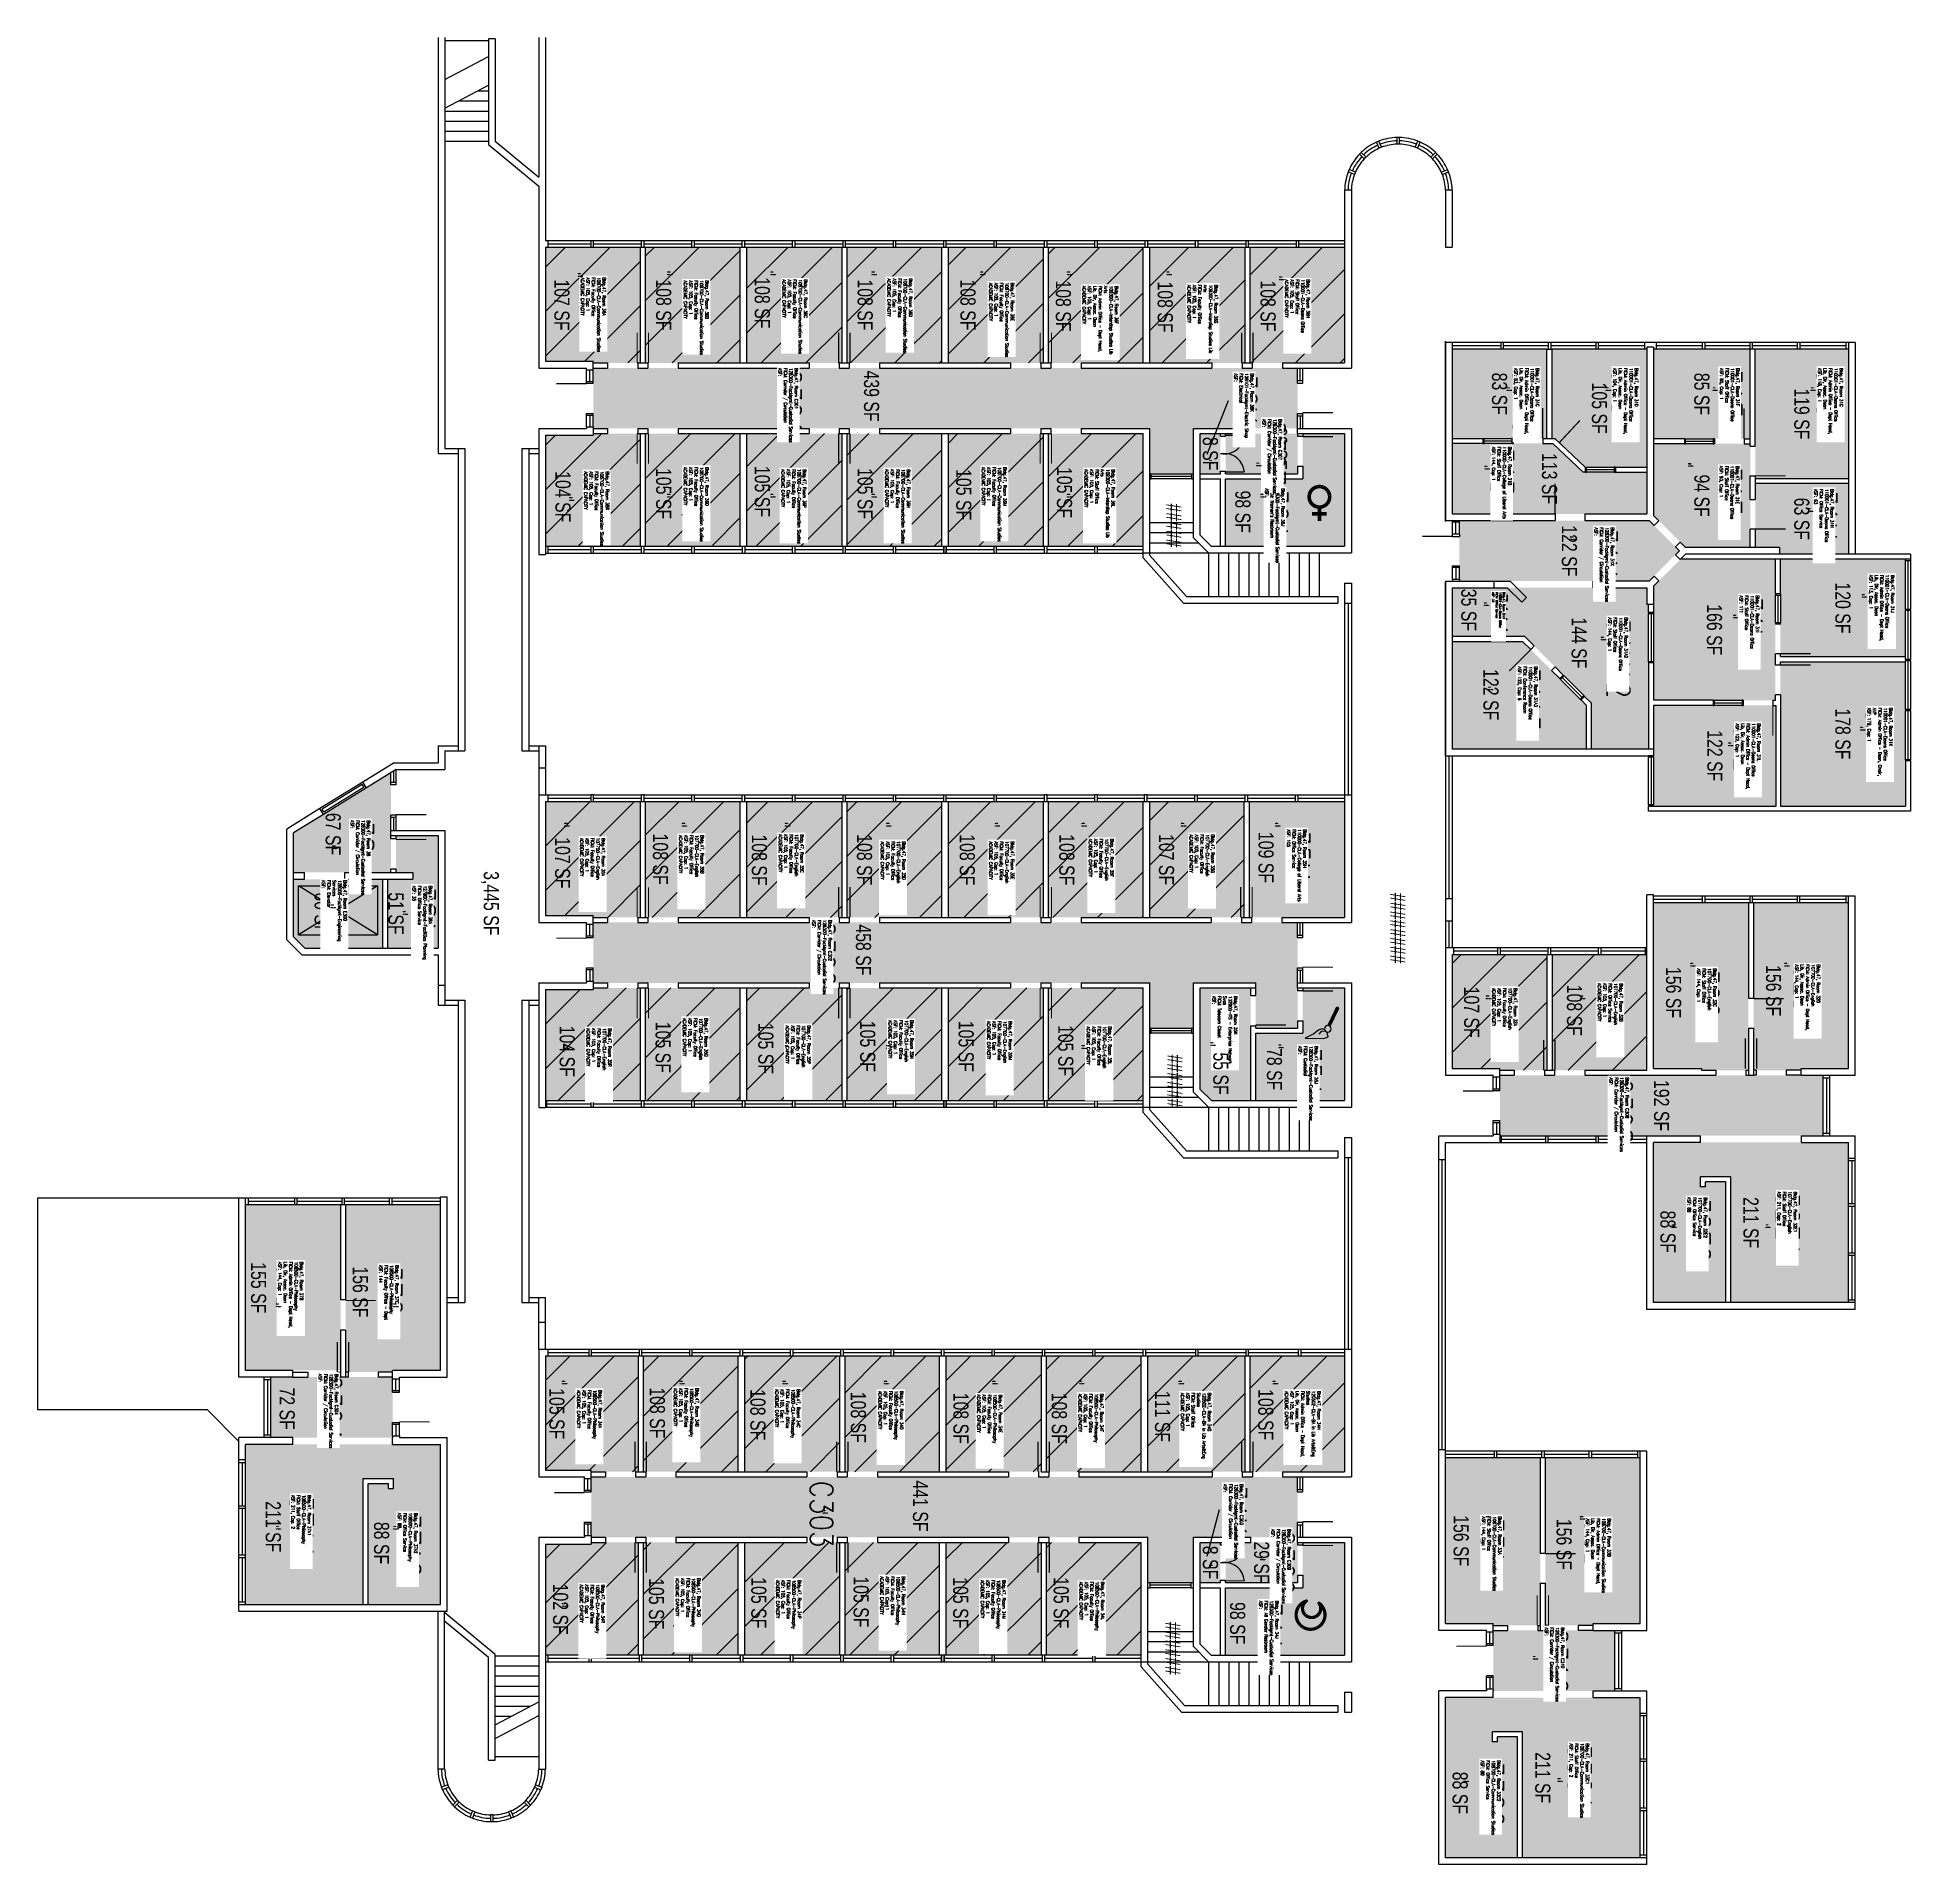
# Model space of a CAD drawing. Header units: inches. Extents: x 0 to 3310, y -908 to 1330.
# Drawn here: x 1079 to 3310, y -908 to 1268 of the extents above; entities that cross this region are included whole.
import ezdxf
from ezdxf.enums import TextEntityAlignment as Align

# ---------------------------------------------------------------- set-up
doc = ezdxf.new("R2010")
doc.units = ezdxf.units.IN
doc.header["$LTSCALE"] = 0.25
doc.header["$MEASUREMENT"] = 0
doc.layers.get('0').update_dxf_attribs({"linetype": 'CONTINUOUS'})
for name, color, linetype in [('A-DOOR', 2, 'CONTINUOUS'), ('A-FLOR', 3, 'CONTINUOUS'), ('A-GLAZ', 1, 'CONTINUOUS'), ('A-GLAZ-SILL', 2, 'CONTINUOUS'), ('A-IDEN-CNUM', 7, 'CONTINUOUS'), ('A-IDEN-ICON', 4, 'CONTINUOUS'), ('A-IDEN-RNUM', 7, 'CONTINUOUS'), ('A-IDEN-SNUM', 4, 'CONTINUOUS'), ('A-IDEN-VNUM', 4, 'CONTINUOUS'), ('A-ROOF', 2, 'CONTINUOUS'), ('A-WALL', 5, 'CONTINUOUS'), ('AREA-TEXT', 3, 'CONTINUOUS'), ('Rooms-Capacity', 4, 'CONTINUOUS'), ('Rooms-Category-Color', 7, 'CONTINUOUS'), ('Rooms-College-Color', 7, 'CONTINUOUS'), ('Rooms-Department-Color', 7, 'CONTINUOUS'), ('Rooms-Division-Color', 7, 'CONTINUOUS'), ('Rooms-Information', 7, 'CONTINUOUS')]:
    doc.layers.add(name, color=color, linetype=linetype)
doc.styles.add('AREA', font='arial.ttf', dxfattribs={"width": 0.75, "height": 18})
doc.styles.add('ROOMSNUMBER', font='txt.shx', dxfattribs={"height": 0.03})
doc.styles.add('ROOMVNUMBER', font='simplex.shx', dxfattribs={"width": 0.85})

# ---------------------------------------------------------------- blocks, each defined once
blk = doc.blocks.new('Cpwomen')
at = {"color": 0, "linetype": 'ByBlock', "const_width": 0.015}
blk.add_lwpolyline([(-0.0375, 0, 1), (0.0475, 0, 1)], format="xyb", close=True, dxfattribs=at)
for points in [[(-0.025, -0.07), (0.035, -0.07)], [(0.005, -0.04), (0.005, -0.1)]]:
    blk.add_lwpolyline(points, dxfattribs=at)
blk = doc.blocks.new('Cpcust')
at = {"color": 0, "linetype": 'ByBlock'}
for p, q in [((0.0171, -0.0639), (0.02, -0.0466)), ((0.0358, -0.0705), (0.0171, -0.0639)), ((0.0262, -0.0408), (0.0446, -0.0406)), ((0.0297, -0.0341), (0.0376, -0.0302)), ((0.1117, -0.0625), (0.0358, -0.0705)), ((0.0376, -0.0302), (0.0533, -0.0324)), ((0.0446, -0.0406), (0.0543, -0.0505)), ((0.0533, -0.0324), (0.0745, -0.0479)), ((0.0745, -0.0479), (0.1117, -0.0625))]:
    blk.add_line(p, q, dxfattribs=at)
at = {"color": 0, "linetype": 'ByBlock', "const_width": 0.0075}
blk.add_lwpolyline([(-0.0332, 0.0481, 1), (-0.0268, 0.0519, 1)], format="xyb", close=True, dxfattribs=at)
at = {"color": 0, "linetype": 'ByBlock', "const_width": 0.015}
blk.add_lwpolyline([(-0.03, 0.05), (0.01, -0.0193)], dxfattribs=at)
at = {"color": 0, "linetype": 'ByBlock'}
blk.add_circle((0.0158, -0.0313), 0.0141, dxfattribs=at)
blk = doc.blocks.new('CPBATH')
at = {"color": 0, "linetype": 'ByBlock', "const_width": 0.0127}
for points in [[(0.0571, 0.0168, 0.861492), (-0.0551, 0, 1)], [(-0.0551, 0, 0.726902), (0.0487, -0.0337, 1)], [(0.0571, 0.0168, 0.729002), (-0.0084, -0.0042, 1)], [(-0.0084, -0.0042, 0.609468), (0.0487, -0.0337, 1)]]:
    blk.add_lwpolyline(points, format="xyb", dxfattribs=at)
at = {"color": 0, "linetype": 'ByBlock', "const_width": 0.00637}
for points in [[(0.0544, 0.0152, 1), (0.0599, 0.0184, 1)], [(0.0459, -0.0353, 1), (0.0515, -0.0321, 1)]]:
    blk.add_lwpolyline(points, format="xyb", close=True, dxfattribs=at)

msp = doc.modelspace()

# ---------------------------------------------------------------- hatches: boundary and pattern name
at = {"layer": 'Rooms-Capacity'}
h = msp.add_hatch(dxfattribs=at)
h.set_pattern_fill('ANSI31', color=256, scale=300, style=0)
h.paths.add_polyline_path([(1796.9, 1018.4), (1741.4, 1018.4), (1738.4, 1018.4), (1687, 1018.4), (1684, 1018.4), (1684, 882.4), (1741, 882.4), (1741, 880.4), (1796.9, 880.4)])
h = msp.add_hatch(dxfattribs=at)
h.set_pattern_fill('ANSI31', color=256, scale=300, style=0)
h.paths.add_polyline_path([(1916, 1018.4), (1861.4, 1018.4), (1858.4, 1018.4), (1802.9, 1018.4), (1802.9, 880.4), (1916, 880.4)])
h = msp.add_hatch(dxfattribs=at)
h.set_pattern_fill('ANSI31', color=256, scale=300, style=0)
h.paths.add_polyline_path([(2036.9, 1018.4), (1981.4, 1018.4), (1978.4, 1018.4), (1923.9, 1018.4), (1923.9, 880.4), (2036.9, 880.4)])
h = msp.add_hatch(dxfattribs=at)
h.set_pattern_fill('ANSI31', color=256, scale=300, style=0)
h.paths.add_polyline_path([(2156, 1018.4), (2101.4, 1018.4), (2098.4, 1018.4), (2042.9, 1018.4), (2042.9, 880.4), (2156, 880.4)])
h = msp.add_hatch(dxfattribs=at)
h.set_pattern_fill('ANSI31', color=256, scale=300, style=0)
h.paths.add_polyline_path([(2276.9, 1018.4), (2221.4, 1018.4), (2218.4, 1018.4), (2163.9, 1018.4), (2163.9, 880.4), (2276.9, 880.4)])
h = msp.add_hatch(dxfattribs=at)
h.set_pattern_fill('ANSI31', color=256, scale=300, style=0)
h.paths.add_polyline_path([(2395.9, 1018.4), (2341.4, 1018.4), (2338.4, 1018.4), (2282.9, 1018.4), (2282.9, 880.4), (2395.9, 880.4)])
h = msp.add_hatch(dxfattribs=at)
h.set_pattern_fill('ANSI31', color=256, scale=300, style=0)
h.paths.add_polyline_path([(2516.9, 1018.4), (2461.4, 1018.4), (2458.4, 1018.4), (2403.9, 1018.4), (2403.9, 880.4), (2516.9, 880.4)])
h = msp.add_hatch(dxfattribs=at)
h.set_pattern_fill('ANSI31', color=256, scale=300, style=0)
h.paths.add_polyline_path([(2635.9, 1018.4), (2581.4, 1018.4), (2578.4, 1018.4), (2522.9, 1018.4), (2522.9, 880.4), (2635.9, 880.4)])
h = msp.add_hatch(dxfattribs=at)
h.set_pattern_fill('ANSI31', color=256, scale=300, style=0)
h.paths.add_polyline_path([(1796.9, 796.4), (1741, 796.4), (1741, 794.3), (1684, 794.3), (1684, 662.2), (1687, 662.2), (1738.4, 662.2), (1741.4, 662.2), (1796.9, 662.2)])
h = msp.add_hatch(dxfattribs=at)
h.set_pattern_fill('ANSI31', color=256, scale=300, style=0)
h.paths.add_polyline_path([(1916, 796.4), (1802.9, 796.4), (1802.9, 662.2), (1858.4, 662.2), (1861.4, 662.2), (1916, 662.2)])
h = msp.add_hatch(dxfattribs=at)
h.set_pattern_fill('ANSI31', color=256, scale=300, style=0)
h.paths.add_polyline_path([(2036.9, 796.4), (1923.9, 796.4), (1923.9, 662.2), (1978.4, 662.2), (1981.4, 662.2), (2036.9, 662.2)])
h = msp.add_hatch(dxfattribs=at)
h.set_pattern_fill('ANSI31', color=256, scale=300, style=0)
h.paths.add_polyline_path([(2156, 796.4), (2042.9, 796.4), (2042.9, 662.2), (2098.4, 662.2), (2101.4, 662.2), (2156, 662.2)])
h = msp.add_hatch(dxfattribs=at)
h.set_pattern_fill('ANSI31', color=256, scale=300, style=0)
h.paths.add_polyline_path([(2276.9, 796.4), (2163.9, 796.4), (2163.9, 662.2), (2218.4, 662.2), (2221.4, 662.2), (2276.9, 662.2)])
h = msp.add_hatch(dxfattribs=at)
h.set_pattern_fill('ANSI31', color=256, scale=300, style=0)
h.paths.add_polyline_path([(2395.9, 796.4), (2282.9, 796.4), (2282.9, 662.2), (2338.4, 662.2), (2341.4, 662.2), (2395.9, 662.2)])
h = msp.add_hatch(dxfattribs=at)
h.set_pattern_fill('ANSI31', color=256, scale=300, style=0)
h.paths.add_polyline_path([(1796.9, 358.3), (1741.4, 358.3), (1738.4, 358.3), (1687, 358.3), (1684, 358.3), (1684, 222.3), (1741, 222.3), (1741, 220.2), (1793.9, 220.2), (1796.9, 220.2)])
h = msp.add_hatch(dxfattribs=at)
h.set_pattern_fill('ANSI31', color=256, scale=300, style=0)
h.paths.add_polyline_path([(1916, 358.3), (1916, 358.3), (1861.4, 358.3), (1858.4, 358.3), (1802.9, 358.3), (1802.9, 220.2), (1805.9, 220.2), (1916, 220.2)])
h = msp.add_hatch(dxfattribs=at)
h.set_pattern_fill('ANSI31', color=256, scale=300, style=0)
h.paths.add_polyline_path([(2036.9, 358.3), (1981.4, 358.3), (1978.4, 358.3), (1923.9, 358.3), (1923.9, 220.2), (2033.9, 220.2), (2036.9, 220.2)])
h = msp.add_hatch(dxfattribs=at)
h.set_pattern_fill('ANSI31', color=256, scale=300, style=0)
h.paths.add_polyline_path([(2101.4, 358.3), (2098.4, 358.3), (2042.9, 358.3), (2042.9, 220.2), (2045.9, 220.2), (2156, 220.2), (2156, 358.3)])
h = msp.add_hatch(dxfattribs=at)
h.set_pattern_fill('ANSI31', color=256, scale=300, style=0)
h.paths.add_polyline_path([(2276.9, 358.3), (2221.4, 358.3), (2218.4, 358.3), (2163.9, 358.3), (2163.9, 220.2), (2273.9, 220.2), (2276.9, 220.2)])
h = msp.add_hatch(dxfattribs=at)
h.set_pattern_fill('ANSI31', color=256, scale=300, style=0)
h.paths.add_polyline_path([(2395.9, 358.3), (2341.4, 358.3), (2338.4, 358.3), (2282.9, 358.3), (2282.9, 220.2), (2285.9, 220.2), (2395.9, 220.2)])
h = msp.add_hatch(dxfattribs=at)
h.set_pattern_fill('ANSI31', color=256, scale=300, style=0)
h.paths.add_polyline_path([(2516, 358.2), (2460.5, 358.2), (2457.5, 358.2), (2403.9, 358.2), (2403.9, 220.2), (2453.9, 220.2), (2464, 220.2), (2516, 220.2)])
h = msp.add_hatch(dxfattribs=at)
h.set_pattern_fill('ANSI31', color=256, scale=300, style=0)
h.paths.add_polyline_path([(2876.9, 176.2), (2821.4, 176.2), (2818.4, 176.2), (2763.9, 176.2), (2763.9, 40.2), (2820.9, 40.2), (2820.9, 38.2), (2873.9, 38.2), (2876.9, 38.2)])
h = msp.add_hatch(dxfattribs=at)
h.set_pattern_fill('ANSI31', color=256, scale=300, style=0)
h.paths.add_polyline_path([(2995.9, 176.2), (2994.4, 176.2), (2941.4, 176.2), (2938.4, 176.2), (2882.9, 176.2), (2882.9, 38.2), (2885.9, 38.2), (2995.9, 38.2)])
h = msp.add_hatch(dxfattribs=at)
h.set_pattern_fill('ANSI31', color=256, scale=300, style=0)
h.paths.add_polyline_path([(1796.9, 136.2), (1793.9, 136.2), (1741, 136.2), (1741, 134.2), (1684, 134.2), (1684, 2.2), (1685.5, 2.2), (1738.4, 2.2), (1741.4, 2.2), (1796.9, 2.2)])
h = msp.add_hatch(dxfattribs=at)
h.set_pattern_fill('ANSI31', color=256, scale=300, style=0)
h.paths.add_polyline_path([(1916, 136.2), (1805.9, 136.2), (1802.9, 136.2), (1802.9, 2.2), (1858.4, 2.2), (1861.4, 2.2), (1916, 2.2)])
h = msp.add_hatch(dxfattribs=at)
h.set_pattern_fill('ANSI31', color=256, scale=300, style=0)
h.paths.add_polyline_path([(2036.9, 136.2), (2033.9, 136.2), (1923.9, 136.2), (1923.9, 2.2), (1978.4, 2.2), (1981.4, 2.2), (2036.9, 2.2)])
h = msp.add_hatch(dxfattribs=at)
h.set_pattern_fill('ANSI31', color=256, scale=300, style=0)
h.paths.add_polyline_path([(2156, 136.2), (2045.9, 136.2), (2042.9, 136.2), (2042.9, 2.2), (2098.4, 2.2), (2101.4, 2.2), (2156, 2.2)])
h = msp.add_hatch(dxfattribs=at)
h.set_pattern_fill('ANSI31', color=256, scale=300, style=0)
h.paths.add_polyline_path([(2276.9, 136.2), (2273.9, 136.2), (2163.9, 136.2), (2163.9, 2.2), (2218.4, 2.2), (2221.4, 2.2), (2276.9, 2.2)])
h = msp.add_hatch(dxfattribs=at)
h.set_pattern_fill('ANSI31', color=256, scale=300, style=0)
h.paths.add_polyline_path([(2395.9, 136.2), (2285.9, 136.2), (2282.9, 136.2), (2282.9, 2.2), (2338.4, 2.2), (2341.4, 2.2), (2395.9, 2.2)])
h = msp.add_hatch(dxfattribs=at)
h.set_pattern_fill('ANSI31', color=256, scale=300, style=0)
h.paths.add_polyline_path([(1794.4, -301.9), (1738.9, -301.9), (1735.9, -301.9), (1687, -301.9), (1684, -301.9), (1684, -437.9), (1738.5, -437.9), (1738.5, -439.9), (1791.4, -439.9), (1794.4, -439.9)])
h = msp.add_hatch(dxfattribs=at)
h.set_pattern_fill('ANSI31', color=256, scale=300, style=0)
h.paths.add_polyline_path([(1913.5, -301.9), (1913.5, -301.9), (1858.9, -301.9), (1855.9, -301.9), (1800.4, -301.9), (1800.4, -439.9), (1803.4, -439.9), (1913.5, -439.9)])
h = msp.add_hatch(dxfattribs=at)
h.set_pattern_fill('ANSI31', color=256, scale=300, style=0)
h.paths.add_polyline_path([(2034.4, -301.9), (1978.9, -301.9), (1975.9, -301.9), (1921.4, -301.9), (1921.4, -439.9), (2031.4, -439.9), (2034.4, -439.9)])
h = msp.add_hatch(dxfattribs=at)
h.set_pattern_fill('ANSI31', color=256, scale=300, style=0)
h.paths.add_polyline_path([(2153.5, -301.9), (2098.9, -301.9), (2095.9, -301.9), (2040.4, -301.9), (2040.4, -439.9), (2043.4, -439.9), (2153.5, -439.9)])
h = msp.add_hatch(dxfattribs=at)
h.set_pattern_fill('ANSI31', color=256, scale=300, style=0)
h.paths.add_polyline_path([(2274.4, -301.9), (2218.9, -301.9), (2215.9, -301.9), (2161.4, -301.9), (2161.4, -439.9), (2271.4, -439.9), (2274.4, -439.9)])
h = msp.add_hatch(dxfattribs=at)
h.set_pattern_fill('ANSI31', color=256, scale=300, style=0)
h.paths.add_polyline_path([(2393.5, -301.9), (2338.9, -301.9), (2335.9, -301.9), (2280.4, -301.9), (2280.4, -439.9), (2283.4, -439.9), (2393.5, -439.9)])
h = msp.add_hatch(dxfattribs=at)
h.set_pattern_fill('ANSI31', color=256, scale=300, style=0)
h.paths.add_polyline_path([(2517, -301.9), (2461.5, -301.9), (2458.5, -301.9), (2401.4, -301.9), (2401.4, -439.9), (2407.4, -439.9), (2517, -439.9)])
h = msp.add_hatch(dxfattribs=at)
h.set_pattern_fill('ANSI31', color=256, scale=300, style=0)
h.paths.add_polyline_path([(2635.9, -301.9), (2584, -301.9), (2581, -301.9), (2523, -301.9), (2523, -439.9), (2635.9, -439.9)])
h = msp.add_hatch(dxfattribs=at)
h.set_pattern_fill('ANSI31', color=256, scale=300, style=0)
h.paths.add_polyline_path([(1794.4, -523.9), (1791.4, -523.9), (1738.5, -523.9), (1738.5, -526), (1684, -526), (1684, -658), (1687, -658), (1735.9, -658), (1738.9, -658), (1794.4, -658)])
h = msp.add_hatch(dxfattribs=at)
h.set_pattern_fill('ANSI31', color=256, scale=300, style=0)
h.paths.add_polyline_path([(1913.5, -523.9), (1803.4, -523.9), (1800.4, -523.9), (1800.4, -658), (1855.9, -658), (1858.9, -658), (1913.5, -658)])
h = msp.add_hatch(dxfattribs=at)
h.set_pattern_fill('ANSI31', color=256, scale=300, style=0)
h.paths.add_polyline_path([(2034.4, -523.9), (2031.4, -523.9), (1921.4, -523.9), (1921.4, -658), (1975.9, -658), (1978.9, -658), (2034.4, -658)])
h = msp.add_hatch(dxfattribs=at)
h.set_pattern_fill('ANSI31', color=256, scale=300, style=0)
h.paths.add_polyline_path([(2153.5, -523.9), (2043.4, -523.9), (2040.4, -523.9), (2040.4, -658), (2095.9, -658), (2098.9, -658), (2153.5, -658)])
h = msp.add_hatch(dxfattribs=at)
h.set_pattern_fill('ANSI31', color=256, scale=300, style=0)
h.paths.add_polyline_path([(2274.4, -523.9), (2271.4, -523.9), (2161.4, -523.9), (2161.4, -658), (2215.9, -658), (2218.9, -658), (2274.4, -658)])
h = msp.add_hatch(dxfattribs=at)
h.set_pattern_fill('ANSI31', color=256, scale=300, style=0)
h.paths.add_polyline_path([(2393.5, -523.9), (2283.4, -523.9), (2280.4, -523.9), (2280.4, -658), (2335.9, -658), (2338.9, -658), (2393.5, -658)])
at = {"layer": 'Rooms-Category-Color', "true_color": 0xfa9ba3}
for points in [[(1796.9, 1018.4), (1741.4, 1018.4), (1738.4, 1018.4), (1687, 1018.4), (1684, 1018.4), (1684, 882.4), (1741, 882.4), (1741, 880.4), (1796.9, 880.4)], [(1916, 1018.4), (1861.4, 1018.4), (1858.4, 1018.4), (1802.9, 1018.4), (1802.9, 880.4), (1916, 880.4)], [(2036.9, 1018.4), (1981.4, 1018.4), (1978.4, 1018.4), (1923.9, 1018.4), (1923.9, 880.4), (2036.9, 880.4)], [(2156, 1018.4), (2101.4, 1018.4), (2098.4, 1018.4), (2042.9, 1018.4), (2042.9, 880.4), (2156, 880.4)], [(2276.9, 1018.4), (2221.4, 1018.4), (2218.4, 1018.4), (2163.9, 1018.4), (2163.9, 880.4), (2276.9, 880.4)], [(2395.9, 1018.4), (2341.4, 1018.4), (2338.4, 1018.4), (2282.9, 1018.4), (2282.9, 880.4), (2395.9, 880.4)], [(2516.9, 1018.4), (2461.4, 1018.4), (2458.4, 1018.4), (2403.9, 1018.4), (2403.9, 880.4), (2516.9, 880.4)], [(2635.9, 1018.4), (2581.4, 1018.4), (2578.4, 1018.4), (2522.9, 1018.4), (2522.9, 880.4), (2635.9, 880.4)], [(2763.9, 896.7), (2876.9, 896.7), (2876.9, 790.6), (2763.9, 790.6)], [(2995.9, 896.7), (2882.9, 896.7), (2882.9, 790.6), (2886.3, 790.6), (2922.5, 756.5), (2995.9, 756.5)], [(3003.9, 896.7), (3119, 896.7), (3119, 790.2), (3003.9, 790.2)], [(3125, 896.7), (3125, 742.8), (3235.9, 742.8), (3235.9, 896.7)], [(1796.9, 796.4), (1741, 796.4), (1741, 794.3), (1684, 794.3), (1684, 662.2), (1687, 662.2), (1738.4, 662.2), (1741.4, 662.2), (1796.9, 662.2)], [(1916, 796.4), (1802.9, 796.4), (1802.9, 662.2), (1858.4, 662.2), (1861.4, 662.2), (1916, 662.2)], [(2036.9, 796.4), (1923.9, 796.4), (1923.9, 662.2), (1978.4, 662.2), (1981.4, 662.2), (2036.9, 662.2)], [(2156, 796.4), (2042.9, 796.4), (2042.9, 662.2), (2098.4, 662.2), (2101.4, 662.2), (2156, 662.2)], [(2276.9, 796.4), (2163.9, 796.4), (2163.9, 662.2), (2218.4, 662.2), (2221.4, 662.2), (2276.9, 662.2)], [(2395.9, 796.4), (2282.9, 796.4), (2282.9, 662.2), (2338.4, 662.2), (2341.4, 662.2), (2395.9, 662.2)], [(2763.9, 784.6), (2883.9, 784.6), (2920.1, 750.5), (2995.9, 750.5), (2995.9, 700.7), (2763.9, 700.7)], [(3003.9, 784.2), (3003.9, 698.7), (3010.2, 692.4), (3041.9, 660.7), (3119, 660.8), (3119, 784.2)], [(3125, 736.8), (3125, 660.7), (3153.9, 660.7), (3153.9, 652.7), (3235.9, 652.7), (3235.9, 736.8)], [(3148.9, 478.7), (3148.9, 646.7), (3035.9, 646.7), (3003.9, 614.7), (3003.9, 478.7)], [(3154.9, 646.7), (3154.9, 530.7), (3303.9, 530.7), (3303.9, 646.7)], [(2850.4, 612.7), (2763.9, 612.7), (2763.9, 554.7), (2850.4, 554.7)], [(2850.4, 554.7), (2929.9, 475.2), (2929.9, 420.7), (2997.9, 420.7), (2997.9, 592.7), (2995.9, 592.7), (2995.9, 612.7), (2850.4, 612.7)], [(2763.9, 548.7), (2847.9, 548.7), (2923.9, 472.7), (2923.9, 420.7), (2763.9, 420.7)], [(3154.9, 524.7), (3303.9, 524.7), (3303.9, 352.7), (3154.9, 352.7)], [(3003.9, 472.7), (3149.9, 472.7), (3149.9, 352.7), (3003.9, 352.7)], [(1796.9, 358.3), (1741.4, 358.3), (1738.4, 358.3), (1687, 358.3), (1684, 358.3), (1684, 222.3), (1741, 222.3), (1741, 220.2), (1793.9, 220.2), (1796.9, 220.2)], [(1916, 358.3), (1916, 358.3), (1861.4, 358.3), (1858.4, 358.3), (1802.9, 358.3), (1802.9, 220.2), (1805.9, 220.2), (1916, 220.2)], [(2036.9, 358.3), (1981.4, 358.3), (1978.4, 358.3), (1923.9, 358.3), (1923.9, 220.2), (2033.9, 220.2), (2036.9, 220.2)], [(2101.4, 358.3), (2098.4, 358.3), (2042.9, 358.3), (2042.9, 220.2), (2045.9, 220.2), (2156, 220.2), (2156, 358.3)], [(2276.9, 358.3), (2221.4, 358.3), (2218.4, 358.3), (2163.9, 358.3), (2163.9, 220.2), (2273.9, 220.2), (2276.9, 220.2)], [(2395.9, 358.3), (2341.4, 358.3), (2338.4, 358.3), (2282.9, 358.3), (2282.9, 220.2), (2285.9, 220.2), (2395.9, 220.2)], [(2516, 358.2), (2460.5, 358.2), (2457.5, 358.2), (2403.9, 358.2), (2403.9, 220.2), (2453.9, 220.2), (2464, 220.2), (2516, 220.2)], [(2635.9, 358.2), (2580.5, 358.2), (2577.5, 358.2), (2522, 358.2), (2522, 220.2), (2635.9, 220.2)], [(1556, 317.8), (1506, 317.8), (1506, 273.7), (1526, 273.7), (1526, 265.7), (1496, 265.7), (1496, 183.7), (1556, 183.7)], [(3116.9, 124.2), (3116.9, 237.5), (3064.8, 237.5), (3061.8, 237.5), (3003.8, 237.5), (3003.8, 40.2), (3060.8, 40.2), (3060.8, 38.2), (3116.9, 38.2)], [(3235.9, 237.5), (3232.8, 237.5), (3177.8, 237.5), (3174.8, 237.5), (3122.9, 237.5), (3122.9, 124.2), (3122.9, 38.2), (3179.8, 38.2), (3179.8, 40.2), (3235.9, 40.2)], [(2876.9, 176.2), (2821.4, 176.2), (2818.4, 176.2), (2763.9, 176.2), (2763.9, 40.2), (2820.9, 40.2), (2820.9, 38.2), (2873.9, 38.2), (2876.9, 38.2)], [(2995.9, 176.2), (2994.4, 176.2), (2941.4, 176.2), (2938.4, 176.2), (2882.9, 176.2), (2882.9, 38.2), (2885.9, 38.2), (2995.9, 38.2)], [(1796.9, 136.2), (1793.9, 136.2), (1741, 136.2), (1741, 134.2), (1684, 134.2), (1684, 2.2), (1685.5, 2.2), (1738.4, 2.2), (1741.4, 2.2), (1796.9, 2.2)], [(1916, 136.2), (1805.9, 136.2), (1802.9, 136.2), (1802.9, 2.2), (1858.4, 2.2), (1861.4, 2.2), (1916, 2.2)], [(2036.9, 136.2), (2033.9, 136.2), (1923.9, 136.2), (1923.9, 2.2), (1978.4, 2.2), (1981.4, 2.2), (2036.9, 2.2)], [(2156, 136.2), (2045.9, 136.2), (2042.9, 136.2), (2042.9, 2.2), (2098.4, 2.2), (2101.4, 2.2), (2156, 2.2)], [(2276.9, 136.2), (2273.9, 136.2), (2163.9, 136.2), (2163.9, 2.2), (2218.4, 2.2), (2221.4, 2.2), (2276.9, 2.2)], [(2395.9, 136.2), (2285.9, 136.2), (2282.9, 136.2), (2282.9, 2.2), (2338.4, 2.2), (2341.4, 2.2), (2395.9, 2.2)], [(3235.9, -47.8), (3060.8, -47.8), (3003.8, -47.8), (3003.8, -88.5), (3059.9, -88.5), (3095.9, -88.5), (3095.9, -238.5), (3235.9, -238.5), (3235.9, -235.5), (3235.9, -182.5), (3235.9, -179.7), (3235.9, -124), (3235.9, -121), (3235.9, -69.5), (3235.9, -66.5)], [(3089.9, -94.5), (3065.9, -94.5), (3065.9, -100.5), (3059.9, -100.5), (3059.9, -88.5), (3003.8, -88.5), (3003.8, -238.5), (3089.9, -238.5)], [(1439.9, -121.8), (1388, -121.8), (1385, -121.8), (1330, -121.8), (1326.9, -121.8), (1326.9, -319.1), (1382.9, -319.1), (1439.9, -319.1), (1439.9, -271.1)], [(1558.9, -121.8), (1500.9, -121.8), (1497.9, -121.8), (1445.9, -121.8), (1445.9, -271.1), (1445.9, -321.2), (1501.9, -321.2), (1501.9, -319.1), (1558.9, -319.1)], [(1794.4, -301.9), (1738.9, -301.9), (1735.9, -301.9), (1687, -301.9), (1684, -301.9), (1684, -437.9), (1738.5, -437.9), (1738.5, -439.9), (1791.4, -439.9), (1794.4, -439.9)], [(1913.5, -301.9), (1913.5, -301.9), (1858.9, -301.9), (1855.9, -301.9), (1800.4, -301.9), (1800.4, -439.9), (1803.4, -439.9), (1913.5, -439.9)], [(2034.4, -301.9), (1978.9, -301.9), (1975.9, -301.9), (1921.4, -301.9), (1921.4, -439.9), (2031.4, -439.9), (2034.4, -439.9)], [(2153.5, -301.9), (2098.9, -301.9), (2095.9, -301.9), (2040.4, -301.9), (2040.4, -439.9), (2043.4, -439.9), (2153.5, -439.9)], [(2274.4, -301.9), (2218.9, -301.9), (2215.9, -301.9), (2161.4, -301.9), (2161.4, -439.9), (2271.4, -439.9), (2274.4, -439.9)], [(2393.5, -301.9), (2338.9, -301.9), (2335.9, -301.9), (2280.4, -301.9), (2280.4, -439.9), (2283.4, -439.9), (2393.5, -439.9)], [(2517, -301.9), (2461.5, -301.9), (2458.5, -301.9), (2401.4, -301.9), (2401.4, -439.9), (2407.4, -439.9), (2517, -439.9)], [(2635.9, -301.9), (2584, -301.9), (2581, -301.9), (2523, -301.9), (2523, -439.9), (2635.9, -439.9)], [(1558.9, -407.2), (1501.9, -407.2), (1326.9, -407.2), (1326.9, -425.8), (1326.9, -428.8), (1326.9, -480.4), (1326.9, -483.4), (1326.9, -538.9), (1326.9, -541.9), (1326.9, -594.9), (1326.9, -597.9), (1466.9, -597.9), (1466.9, -447.9), (1502.9, -447.9), (1558.9, -447.9)], [(2868.9, -423.4), (2816.9, -423.4), (2813.9, -423.4), (2755.9, -423.4), (2755.9, -620.7), (2812.9, -620.7), (2812.9, -622.8), (2868.9, -622.8), (2868.9, -536.7)], [(2987.9, -423.4), (2984.9, -423.4), (2929.9, -423.4), (2926.9, -423.4), (2874.9, -423.4), (2874.9, -536.7), (2874.9, -622.8), (2931.9, -622.8), (2931.9, -620.7), (2987.9, -620.7)], [(1558.9, -447.9), (1502.9, -447.9), (1502.9, -459.9), (1496.9, -459.9), (1496.9, -453.9), (1472.9, -453.9), (1472.9, -597.9), (1558.9, -597.9)], [(1794.4, -523.9), (1791.4, -523.9), (1738.5, -523.9), (1738.5, -526), (1684, -526), (1684, -658), (1687, -658), (1735.9, -658), (1738.9, -658), (1794.4, -658)], [(1913.5, -523.9), (1803.4, -523.9), (1800.4, -523.9), (1800.4, -658), (1855.9, -658), (1858.9, -658), (1913.5, -658)], [(2034.4, -523.9), (2031.4, -523.9), (1921.4, -523.9), (1921.4, -658), (1975.9, -658), (1978.9, -658), (2034.4, -658)], [(2153.5, -523.9), (2043.4, -523.9), (2040.4, -523.9), (2040.4, -658), (2095.9, -658), (2098.9, -658), (2153.5, -658)], [(2274.4, -523.9), (2271.4, -523.9), (2161.4, -523.9), (2161.4, -658), (2215.9, -658), (2218.9, -658), (2274.4, -658)], [(2393.5, -523.9), (2283.4, -523.9), (2280.4, -523.9), (2280.4, -658), (2335.9, -658), (2338.9, -658), (2393.5, -658)], [(2987.9, -730.4), (2987.9, -727.4), (2987.9, -708.8), (2812.9, -708.8), (2755.9, -708.8), (2755.9, -749.5), (2811.9, -749.5), (2847.9, -749.5), (2847.9, -899.5), (2987.9, -899.5), (2987.9, -896.5), (2987.9, -843.4), (2987.9, -840.6), (2987.9, -784.9), (2987.9, -781.9)], [(2841.9, -755.5), (2817.9, -755.5), (2817.9, -761.5), (2811.9, -761.5), (2811.9, -749.5), (2755.9, -749.5), (2755.9, -899.5), (2841.9, -899.5)]]:
    msp.add_hatch(color=241, dxfattribs=at).paths.add_polyline_path(points)
at = {"layer": 'Rooms-Category-Color', "true_color": 0xadadad}
for points in [[(2579.9, 856.4), (2579.9, 874.4), (1741, 874.4), (1741, 872.3), (1741, 858.4), (1741, 856.4), (1741, 818.3), (1741, 804.4), (1741, 802.4), (2403.9, 802.4), (2403.9, 748.4), (2455.9, 748.4), (2455.9, 802.4), (2579.9, 802.4), (2579.9, 820.4)], [(2488, 796.4), (2464, 796.4), (2464, 748.4), (2488, 748.4)], [(2635.9, 796.4), (2585.9, 796.4), (2585.9, 742.4), (2494, 742.4), (2494, 662.2), (2635.9, 662.2)], [(2579.9, 796.4), (2494, 796.4), (2494, 748.4), (2579.9, 748.4)], [(3034.6, 656.7), (3004.5, 686.8), (2998.6, 692.7), (2772.5, 692.7), (2772.5, 620.7), (2832.9, 620.7), (2998.6, 620.7), (3030, 652.1)], [(1500, 317.8), (1500, 317.8), (1500, 323.8), (1500, 323.8), (1500, 339), (1500, 381), (1500, 392.5), (1470.7, 374.4), (1419.6, 342.9), (1384, 320.9), (1384, 273.7), (1500, 273.7)], [(1490, 265.7), (1384, 265.7), (1384, 197), (1397.3, 183.7), (1490, 183.7)], [(2579.9, 88.2), (2579.9, 214.2), (2500, 214.2), (2453.9, 214.2), (2285.9, 214.2), (2273.9, 214.2), (2045.9, 214.2), (2033.9, 214.2), (1805.9, 214.2), (1793.9, 214.2), (1741, 214.2), (1741, 212.2), (1741, 198.2), (1741, 196.2), (1741, 158.2), (1741, 144.2), (1741, 142.2), (1793.9, 142.2), (1805.9, 142.2), (2033.9, 142.2), (2045.9, 142.2), (2273.9, 142.2), (2285.9, 142.2), (2403.9, 142.2), (2403.9, 88.2), (2455.9, 88.2), (2455.9, 142.2), (2530, 142.2), (2530, 88.2)], [(2524, 136.2), (2464, 136.2), (2464, 15.5), (2477.3, 2.2), (2524, 2.1)], [(2635.9, 136.2), (2585.9, 136.2), (2585.9, 82.2), (2530, 82.2), (2530, 2.1), (2635.9, 2.2)], [(3205.8, 29.2), (3205.8, 32.2), (3179.8, 32.2), (3122.9, 32.2), (3116.9, 32.2), (2885.9, 32.2), (2873.9, 32.2), (2820.9, 32.2), (2820.9, 30.2), (2820.9, 16.2), (2820.9, 14.2), (2820.9, -23.8), (2820.9, -37.8), (2820.9, -39.8), (2822.4, -39.8), (2875.4, -39.8), (2878.4, -39.8), (2935.4, -39.8), (2938.4, -39.8), (2995.9, -39.8), (3205.8, -39.8), (3205.8, -36.8)], [(1501.9, -345.2), (1501.9, -343.2), (1501.9, -329.2), (1501.9, -327.2), (1445.9, -327.2), (1439.9, -327.2), (1382.9, -327.2), (1357, -327.2), (1357, -330.2), (1357, -396.2), (1357, -399.2), (1501.9, -399.2), (1501.9, -397.2), (1501.9, -383.2)], [(2579.9, -463.9), (2579.9, -445.9), (2407.4, -445.9), (2283.4, -445.9), (2271.4, -445.9), (2043.4, -445.9), (2031.4, -445.9), (1803.4, -445.9), (1791.4, -445.9), (1738.5, -445.9), (1738.5, -448), (1738.5, -461.9), (1738.5, -502), (1738.5, -515.9), (1738.5, -517.9), (1791.4, -517.9), (1803.4, -517.9), (2031.4, -517.9), (2043.4, -517.9), (2271.4, -517.9), (2283.4, -517.9), (2401.4, -517.9), (2401.4, -571.9), (2455.9, -571.9), (2455.9, -517.9), (2579.9, -517.9), (2579.9, -499.9)], [(2488, -523.9), (2464, -523.9), (2464, -571.9), (2488, -571.9)], [(2579.9, -523.9), (2494, -523.9), (2494, -571.9), (2579.9, -571.9)], [(2635.9, -523.9), (2585.9, -523.9), (2585.9, -577.9), (2494, -577.9), (2494, -658.1), (2635.9, -658.1)], [(2957.9, -631.8), (2957.9, -628.8), (2931.9, -628.8), (2874.9, -628.8), (2868.9, -628.8), (2812.9, -628.8), (2812.9, -630.8), (2812.9, -644.7), (2812.9, -646.8), (2812.9, -684.8), (2812.9, -698.7), (2812.9, -700.8), (2957.9, -700.8), (2957.9, -697.8)]]:
    msp.add_hatch(color=253, dxfattribs=at).paths.add_polyline_path(points)
at = {"layer": 'Rooms-College-Color', "true_color": 0xb2d6e9}
for points in [[(1796.9, 1018.4), (1741.4, 1018.4), (1738.4, 1018.4), (1687, 1018.4), (1684, 1018.4), (1684, 882.4), (1741, 882.4), (1741, 880.4), (1796.9, 880.4)], [(1916, 1018.4), (1861.4, 1018.4), (1858.4, 1018.4), (1802.9, 1018.4), (1802.9, 880.4), (1916, 880.4)], [(2036.9, 1018.4), (1981.4, 1018.4), (1978.4, 1018.4), (1923.9, 1018.4), (1923.9, 880.4), (2036.9, 880.4)], [(2156, 1018.4), (2101.4, 1018.4), (2098.4, 1018.4), (2042.9, 1018.4), (2042.9, 880.4), (2156, 880.4)], [(2276.9, 1018.4), (2221.4, 1018.4), (2218.4, 1018.4), (2163.9, 1018.4), (2163.9, 880.4), (2276.9, 880.4)], [(2395.9, 1018.4), (2341.4, 1018.4), (2338.4, 1018.4), (2282.9, 1018.4), (2282.9, 880.4), (2395.9, 880.4)], [(2516.9, 1018.4), (2461.4, 1018.4), (2458.4, 1018.4), (2403.9, 1018.4), (2403.9, 880.4), (2516.9, 880.4)], [(2635.9, 1018.4), (2581.4, 1018.4), (2578.4, 1018.4), (2522.9, 1018.4), (2522.9, 880.4), (2635.9, 880.4)], [(1796.9, 796.4), (1741, 796.4), (1741, 794.3), (1684, 794.3), (1684, 662.2), (1687, 662.2), (1738.4, 662.2), (1741.4, 662.2), (1796.9, 662.2)], [(1916, 796.4), (1802.9, 796.4), (1802.9, 662.2), (1858.4, 662.2), (1861.4, 662.2), (1916, 662.2)], [(2036.9, 796.4), (1923.9, 796.4), (1923.9, 662.2), (1978.4, 662.2), (1981.4, 662.2), (2036.9, 662.2)], [(2156, 796.4), (2042.9, 796.4), (2042.9, 662.2), (2098.4, 662.2), (2101.4, 662.2), (2156, 662.2)], [(2276.9, 796.4), (2163.9, 796.4), (2163.9, 662.2), (2218.4, 662.2), (2221.4, 662.2), (2276.9, 662.2)], [(2395.9, 796.4), (2282.9, 796.4), (2282.9, 662.2), (2338.4, 662.2), (2341.4, 662.2), (2395.9, 662.2)], [(1796.9, 358.3), (1741.4, 358.3), (1738.4, 358.3), (1687, 358.3), (1684, 358.3), (1684, 222.3), (1741, 222.3), (1741, 220.2), (1793.9, 220.2), (1796.9, 220.2)], [(1916, 358.3), (1916, 358.3), (1861.4, 358.3), (1858.4, 358.3), (1802.9, 358.3), (1802.9, 220.2), (1805.9, 220.2), (1916, 220.2)], [(2036.9, 358.3), (1981.4, 358.3), (1978.4, 358.3), (1923.9, 358.3), (1923.9, 220.2), (2033.9, 220.2), (2036.9, 220.2)], [(2101.4, 358.3), (2098.4, 358.3), (2042.9, 358.3), (2042.9, 220.2), (2045.9, 220.2), (2156, 220.2), (2156, 358.3)], [(2276.9, 358.3), (2221.4, 358.3), (2218.4, 358.3), (2163.9, 358.3), (2163.9, 220.2), (2273.9, 220.2), (2276.9, 220.2)], [(2395.9, 358.3), (2341.4, 358.3), (2338.4, 358.3), (2282.9, 358.3), (2282.9, 220.2), (2285.9, 220.2), (2395.9, 220.2)], [(2516, 358.2), (2460.5, 358.2), (2457.5, 358.2), (2403.9, 358.2), (2403.9, 220.2), (2453.9, 220.2), (2464, 220.2), (2516, 220.2)], [(2635.9, 358.2), (2580.5, 358.2), (2577.5, 358.2), (2522, 358.2), (2522, 220.2), (2635.9, 220.2)], [(3116.9, 124.2), (3116.9, 237.5), (3064.8, 237.5), (3061.8, 237.5), (3003.8, 237.5), (3003.8, 40.2), (3060.8, 40.2), (3060.8, 38.2), (3116.9, 38.2)], [(3235.9, 237.5), (3232.8, 237.5), (3177.8, 237.5), (3174.8, 237.5), (3122.9, 237.5), (3122.9, 124.2), (3122.9, 38.2), (3179.8, 38.2), (3179.8, 40.2), (3235.9, 40.2)], [(2876.9, 176.2), (2821.4, 176.2), (2818.4, 176.2), (2763.9, 176.2), (2763.9, 40.2), (2820.9, 40.2), (2820.9, 38.2), (2873.9, 38.2), (2876.9, 38.2)], [(2995.9, 176.2), (2994.4, 176.2), (2941.4, 176.2), (2938.4, 176.2), (2882.9, 176.2), (2882.9, 38.2), (2885.9, 38.2), (2995.9, 38.2)], [(1796.9, 136.2), (1793.9, 136.2), (1741, 136.2), (1741, 134.2), (1684, 134.2), (1684, 2.2), (1685.5, 2.2), (1738.4, 2.2), (1741.4, 2.2), (1796.9, 2.2)], [(1916, 136.2), (1805.9, 136.2), (1802.9, 136.2), (1802.9, 2.2), (1858.4, 2.2), (1861.4, 2.2), (1916, 2.2)], [(2036.9, 136.2), (2033.9, 136.2), (1923.9, 136.2), (1923.9, 2.2), (1978.4, 2.2), (1981.4, 2.2), (2036.9, 2.2)], [(2156, 136.2), (2045.9, 136.2), (2042.9, 136.2), (2042.9, 2.2), (2098.4, 2.2), (2101.4, 2.2), (2156, 2.2)], [(2276.9, 136.2), (2273.9, 136.2), (2163.9, 136.2), (2163.9, 2.2), (2218.4, 2.2), (2221.4, 2.2), (2276.9, 2.2)], [(2395.9, 136.2), (2285.9, 136.2), (2282.9, 136.2), (2282.9, 2.2), (2338.4, 2.2), (2341.4, 2.2), (2395.9, 2.2)], [(3235.9, -47.8), (3060.8, -47.8), (3003.8, -47.8), (3003.8, -88.5), (3059.9, -88.5), (3095.9, -88.5), (3095.9, -238.5), (3235.9, -238.5), (3235.9, -235.5), (3235.9, -182.5), (3235.9, -179.7), (3235.9, -124), (3235.9, -121), (3235.9, -69.5), (3235.9, -66.5)], [(3089.9, -94.5), (3065.9, -94.5), (3065.9, -100.5), (3059.9, -100.5), (3059.9, -88.5), (3003.8, -88.5), (3003.8, -238.5), (3089.9, -238.5)], [(1439.9, -121.8), (1388, -121.8), (1385, -121.8), (1330, -121.8), (1326.9, -121.8), (1326.9, -319.1), (1382.9, -319.1), (1439.9, -319.1), (1439.9, -271.1)], [(1558.9, -121.8), (1500.9, -121.8), (1497.9, -121.8), (1445.9, -121.8), (1445.9, -271.1), (1445.9, -321.2), (1501.9, -321.2), (1501.9, -319.1), (1558.9, -319.1)], [(1794.4, -301.9), (1738.9, -301.9), (1735.9, -301.9), (1687, -301.9), (1684, -301.9), (1684, -437.9), (1738.5, -437.9), (1738.5, -439.9), (1791.4, -439.9), (1794.4, -439.9)], [(1913.5, -301.9), (1913.5, -301.9), (1858.9, -301.9), (1855.9, -301.9), (1800.4, -301.9), (1800.4, -439.9), (1803.4, -439.9), (1913.5, -439.9)], [(2034.4, -301.9), (1978.9, -301.9), (1975.9, -301.9), (1921.4, -301.9), (1921.4, -439.9), (2031.4, -439.9), (2034.4, -439.9)], [(2153.5, -301.9), (2098.9, -301.9), (2095.9, -301.9), (2040.4, -301.9), (2040.4, -439.9), (2043.4, -439.9), (2153.5, -439.9)], [(2274.4, -301.9), (2218.9, -301.9), (2215.9, -301.9), (2161.4, -301.9), (2161.4, -439.9), (2271.4, -439.9), (2274.4, -439.9)], [(2393.5, -301.9), (2338.9, -301.9), (2335.9, -301.9), (2280.4, -301.9), (2280.4, -439.9), (2283.4, -439.9), (2393.5, -439.9)], [(2517, -301.9), (2461.5, -301.9), (2458.5, -301.9), (2401.4, -301.9), (2401.4, -439.9), (2407.4, -439.9), (2517, -439.9)], [(2635.9, -301.9), (2584, -301.9), (2581, -301.9), (2523, -301.9), (2523, -439.9), (2635.9, -439.9)], [(1558.9, -407.2), (1501.9, -407.2), (1326.9, -407.2), (1326.9, -425.8), (1326.9, -428.8), (1326.9, -480.4), (1326.9, -483.4), (1326.9, -538.9), (1326.9, -541.9), (1326.9, -594.9), (1326.9, -597.9), (1466.9, -597.9), (1466.9, -447.9), (1502.9, -447.9), (1558.9, -447.9)], [(2868.9, -423.4), (2816.9, -423.4), (2813.9, -423.4), (2755.9, -423.4), (2755.9, -620.7), (2812.9, -620.7), (2812.9, -622.8), (2868.9, -622.8), (2868.9, -536.7)], [(2987.9, -423.4), (2984.9, -423.4), (2929.9, -423.4), (2926.9, -423.4), (2874.9, -423.4), (2874.9, -536.7), (2874.9, -622.8), (2931.9, -622.8), (2931.9, -620.7), (2987.9, -620.7)], [(1558.9, -447.9), (1502.9, -447.9), (1502.9, -459.9), (1496.9, -459.9), (1496.9, -453.9), (1472.9, -453.9), (1472.9, -597.9), (1558.9, -597.9)], [(1794.4, -523.9), (1791.4, -523.9), (1738.5, -523.9), (1738.5, -526), (1684, -526), (1684, -658), (1687, -658), (1735.9, -658), (1738.9, -658), (1794.4, -658)], [(1913.5, -523.9), (1803.4, -523.9), (1800.4, -523.9), (1800.4, -658), (1855.9, -658), (1858.9, -658), (1913.5, -658)], [(2034.4, -523.9), (2031.4, -523.9), (1921.4, -523.9), (1921.4, -658), (1975.9, -658), (1978.9, -658), (2034.4, -658)], [(2153.5, -523.9), (2043.4, -523.9), (2040.4, -523.9), (2040.4, -658), (2095.9, -658), (2098.9, -658), (2153.5, -658)], [(2274.4, -523.9), (2271.4, -523.9), (2161.4, -523.9), (2161.4, -658), (2215.9, -658), (2218.9, -658), (2274.4, -658)], [(2393.5, -523.9), (2283.4, -523.9), (2280.4, -523.9), (2280.4, -658), (2335.9, -658), (2338.9, -658), (2393.5, -658)], [(2987.9, -730.4), (2987.9, -727.4), (2987.9, -708.8), (2812.9, -708.8), (2755.9, -708.8), (2755.9, -749.5), (2811.9, -749.5), (2847.9, -749.5), (2847.9, -899.5), (2987.9, -899.5), (2987.9, -896.5), (2987.9, -843.4), (2987.9, -840.6), (2987.9, -784.9), (2987.9, -781.9)], [(2841.9, -755.5), (2817.9, -755.5), (2817.9, -761.5), (2811.9, -761.5), (2811.9, -749.5), (2755.9, -749.5), (2755.9, -899.5), (2841.9, -899.5)]]:
    msp.add_hatch(color=254, dxfattribs=at).paths.add_polyline_path(points)
at = {"layer": 'Rooms-College-Color', "true_color": 0x80bc67}
for points in [[(2763.9, 896.7), (2876.9, 896.7), (2876.9, 790.6), (2763.9, 790.6)], [(2995.9, 896.7), (2882.9, 896.7), (2882.9, 790.6), (2886.3, 790.6), (2922.5, 756.5), (2995.9, 756.5)], [(3003.9, 896.7), (3119, 896.7), (3119, 790.2), (3003.9, 790.2)], [(3125, 896.7), (3125, 742.8), (3235.9, 742.8), (3235.9, 896.7)], [(2763.9, 784.6), (2883.9, 784.6), (2920.1, 750.5), (2995.9, 750.5), (2995.9, 700.7), (2763.9, 700.7)], [(3003.9, 784.2), (3003.9, 698.7), (3010.2, 692.4), (3041.9, 660.7), (3119, 660.8), (3119, 784.2)], [(3125, 736.8), (3125, 660.7), (3153.9, 660.7), (3153.9, 652.7), (3235.9, 652.7), (3235.9, 736.8)], [(3148.9, 478.7), (3148.9, 646.7), (3035.9, 646.7), (3003.9, 614.7), (3003.9, 478.7)], [(3154.9, 646.7), (3154.9, 530.7), (3303.9, 530.7), (3303.9, 646.7)], [(2850.4, 612.7), (2763.9, 612.7), (2763.9, 554.7), (2850.4, 554.7)], [(2850.4, 554.7), (2929.9, 475.2), (2929.9, 420.7), (2997.9, 420.7), (2997.9, 592.7), (2995.9, 592.7), (2995.9, 612.7), (2850.4, 612.7)], [(2763.9, 548.7), (2847.9, 548.7), (2923.9, 472.7), (2923.9, 420.7), (2763.9, 420.7)], [(3154.9, 524.7), (3303.9, 524.7), (3303.9, 352.7), (3154.9, 352.7)], [(3003.9, 472.7), (3149.9, 472.7), (3149.9, 352.7), (3003.9, 352.7)], [(1556, 317.8), (1506, 317.8), (1506, 273.7), (1526, 273.7), (1526, 265.7), (1496, 265.7), (1496, 183.7), (1556, 183.7)]]:
    msp.add_hatch(color=83, dxfattribs=at).paths.add_polyline_path(points)
at = {"layer": 'Rooms-College-Color', "true_color": 0xadadad}
for points in [[(2579.9, 856.4), (2579.9, 874.4), (1741, 874.4), (1741, 872.3), (1741, 858.4), (1741, 856.4), (1741, 818.3), (1741, 804.4), (1741, 802.4), (2403.9, 802.4), (2403.9, 748.4), (2455.9, 748.4), (2455.9, 802.4), (2579.9, 802.4), (2579.9, 820.4)], [(2488, 796.4), (2464, 796.4), (2464, 748.4), (2488, 748.4)], [(2635.9, 796.4), (2585.9, 796.4), (2585.9, 742.4), (2494, 742.4), (2494, 662.2), (2635.9, 662.2)], [(2579.9, 796.4), (2494, 796.4), (2494, 748.4), (2579.9, 748.4)], [(3034.6, 656.7), (3004.5, 686.8), (2998.6, 692.7), (2772.5, 692.7), (2772.5, 620.7), (2832.9, 620.7), (2998.6, 620.7), (3030, 652.1)], [(1500, 317.8), (1500, 317.8), (1500, 323.8), (1500, 323.8), (1500, 339), (1500, 381), (1500, 392.5), (1470.7, 374.4), (1419.6, 342.9), (1384, 320.9), (1384, 273.7), (1500, 273.7)], [(1490, 265.7), (1384, 265.7), (1384, 197), (1397.3, 183.7), (1490, 183.7)], [(2579.9, 88.2), (2579.9, 214.2), (2500, 214.2), (2453.9, 214.2), (2285.9, 214.2), (2273.9, 214.2), (2045.9, 214.2), (2033.9, 214.2), (1805.9, 214.2), (1793.9, 214.2), (1741, 214.2), (1741, 212.2), (1741, 198.2), (1741, 196.2), (1741, 158.2), (1741, 144.2), (1741, 142.2), (1793.9, 142.2), (1805.9, 142.2), (2033.9, 142.2), (2045.9, 142.2), (2273.9, 142.2), (2285.9, 142.2), (2403.9, 142.2), (2403.9, 88.2), (2455.9, 88.2), (2455.9, 142.2), (2530, 142.2), (2530, 88.2)], [(2524, 136.2), (2464, 136.2), (2464, 15.5), (2477.3, 2.2), (2524, 2.1)], [(2635.9, 136.2), (2585.9, 136.2), (2585.9, 82.2), (2530, 82.2), (2530, 2.1), (2635.9, 2.2)], [(3205.8, 29.2), (3205.8, 32.2), (3179.8, 32.2), (3122.9, 32.2), (3116.9, 32.2), (2885.9, 32.2), (2873.9, 32.2), (2820.9, 32.2), (2820.9, 30.2), (2820.9, 16.2), (2820.9, 14.2), (2820.9, -23.8), (2820.9, -37.8), (2820.9, -39.8), (2822.4, -39.8), (2875.4, -39.8), (2878.4, -39.8), (2935.4, -39.8), (2938.4, -39.8), (2995.9, -39.8), (3205.8, -39.8), (3205.8, -36.8)], [(1501.9, -345.2), (1501.9, -343.2), (1501.9, -329.2), (1501.9, -327.2), (1445.9, -327.2), (1439.9, -327.2), (1382.9, -327.2), (1357, -327.2), (1357, -330.2), (1357, -396.2), (1357, -399.2), (1501.9, -399.2), (1501.9, -397.2), (1501.9, -383.2)], [(2579.9, -463.9), (2579.9, -445.9), (2407.4, -445.9), (2283.4, -445.9), (2271.4, -445.9), (2043.4, -445.9), (2031.4, -445.9), (1803.4, -445.9), (1791.4, -445.9), (1738.5, -445.9), (1738.5, -448), (1738.5, -461.9), (1738.5, -502), (1738.5, -515.9), (1738.5, -517.9), (1791.4, -517.9), (1803.4, -517.9), (2031.4, -517.9), (2043.4, -517.9), (2271.4, -517.9), (2283.4, -517.9), (2401.4, -517.9), (2401.4, -571.9), (2455.9, -571.9), (2455.9, -517.9), (2579.9, -517.9), (2579.9, -499.9)], [(2488, -523.9), (2464, -523.9), (2464, -571.9), (2488, -571.9)], [(2579.9, -523.9), (2494, -523.9), (2494, -571.9), (2579.9, -571.9)], [(2635.9, -523.9), (2585.9, -523.9), (2585.9, -577.9), (2494, -577.9), (2494, -658.1), (2635.9, -658.1)], [(2957.9, -631.8), (2957.9, -628.8), (2931.9, -628.8), (2874.9, -628.8), (2868.9, -628.8), (2812.9, -628.8), (2812.9, -630.8), (2812.9, -644.7), (2812.9, -646.8), (2812.9, -684.8), (2812.9, -698.7), (2812.9, -700.8), (2957.9, -700.8), (2957.9, -697.8)]]:
    msp.add_hatch(color=253, dxfattribs=at).paths.add_polyline_path(points)
at = {"layer": 'Rooms-Department-Color', "true_color": 0xb2d6e9}
for points in [[(1796.9, 1018.4), (1741.4, 1018.4), (1738.4, 1018.4), (1687, 1018.4), (1684, 1018.4), (1684, 882.4), (1741, 882.4), (1741, 880.4), (1796.9, 880.4)], [(1916, 1018.4), (1861.4, 1018.4), (1858.4, 1018.4), (1802.9, 1018.4), (1802.9, 880.4), (1916, 880.4)], [(2036.9, 1018.4), (1981.4, 1018.4), (1978.4, 1018.4), (1923.9, 1018.4), (1923.9, 880.4), (2036.9, 880.4)], [(2156, 1018.4), (2101.4, 1018.4), (2098.4, 1018.4), (2042.9, 1018.4), (2042.9, 880.4), (2156, 880.4)], [(2276.9, 1018.4), (2221.4, 1018.4), (2218.4, 1018.4), (2163.9, 1018.4), (2163.9, 880.4), (2276.9, 880.4)], [(2395.9, 1018.4), (2341.4, 1018.4), (2338.4, 1018.4), (2282.9, 1018.4), (2282.9, 880.4), (2395.9, 880.4)], [(2516.9, 1018.4), (2461.4, 1018.4), (2458.4, 1018.4), (2403.9, 1018.4), (2403.9, 880.4), (2516.9, 880.4)], [(2635.9, 1018.4), (2581.4, 1018.4), (2578.4, 1018.4), (2522.9, 1018.4), (2522.9, 880.4), (2635.9, 880.4)], [(2763.9, 896.7), (2876.9, 896.7), (2876.9, 790.6), (2763.9, 790.6)], [(2995.9, 896.7), (2882.9, 896.7), (2882.9, 790.6), (2886.3, 790.6), (2922.5, 756.5), (2995.9, 756.5)], [(3003.9, 896.7), (3119, 896.7), (3119, 790.2), (3003.9, 790.2)], [(3125, 896.7), (3125, 742.8), (3235.9, 742.8), (3235.9, 896.7)], [(1796.9, 796.4), (1741, 796.4), (1741, 794.3), (1684, 794.3), (1684, 662.2), (1687, 662.2), (1738.4, 662.2), (1741.4, 662.2), (1796.9, 662.2)], [(1916, 796.4), (1802.9, 796.4), (1802.9, 662.2), (1858.4, 662.2), (1861.4, 662.2), (1916, 662.2)], [(2036.9, 796.4), (1923.9, 796.4), (1923.9, 662.2), (1978.4, 662.2), (1981.4, 662.2), (2036.9, 662.2)], [(2156, 796.4), (2042.9, 796.4), (2042.9, 662.2), (2098.4, 662.2), (2101.4, 662.2), (2156, 662.2)], [(2276.9, 796.4), (2163.9, 796.4), (2163.9, 662.2), (2218.4, 662.2), (2221.4, 662.2), (2276.9, 662.2)], [(2395.9, 796.4), (2282.9, 796.4), (2282.9, 662.2), (2338.4, 662.2), (2341.4, 662.2), (2395.9, 662.2)], [(2763.9, 784.6), (2883.9, 784.6), (2920.1, 750.5), (2995.9, 750.5), (2995.9, 700.7), (2763.9, 700.7)], [(3003.9, 784.2), (3003.9, 698.7), (3010.2, 692.4), (3041.9, 660.7), (3119, 660.8), (3119, 784.2)], [(3125, 736.8), (3125, 660.7), (3153.9, 660.7), (3153.9, 652.7), (3235.9, 652.7), (3235.9, 736.8)], [(3148.9, 478.7), (3148.9, 646.7), (3035.9, 646.7), (3003.9, 614.7), (3003.9, 478.7)], [(3154.9, 646.7), (3154.9, 530.7), (3303.9, 530.7), (3303.9, 646.7)], [(2850.4, 612.7), (2763.9, 612.7), (2763.9, 554.7), (2850.4, 554.7)], [(2850.4, 554.7), (2929.9, 475.2), (2929.9, 420.7), (2997.9, 420.7), (2997.9, 592.7), (2995.9, 592.7), (2995.9, 612.7), (2850.4, 612.7)], [(2763.9, 548.7), (2847.9, 548.7), (2923.9, 472.7), (2923.9, 420.7), (2763.9, 420.7)], [(3154.9, 524.7), (3303.9, 524.7), (3303.9, 352.7), (3154.9, 352.7)], [(3003.9, 472.7), (3149.9, 472.7), (3149.9, 352.7), (3003.9, 352.7)], [(1796.9, 358.3), (1741.4, 358.3), (1738.4, 358.3), (1687, 358.3), (1684, 358.3), (1684, 222.3), (1741, 222.3), (1741, 220.2), (1793.9, 220.2), (1796.9, 220.2)], [(1916, 358.3), (1916, 358.3), (1861.4, 358.3), (1858.4, 358.3), (1802.9, 358.3), (1802.9, 220.2), (1805.9, 220.2), (1916, 220.2)], [(2036.9, 358.3), (1981.4, 358.3), (1978.4, 358.3), (1923.9, 358.3), (1923.9, 220.2), (2033.9, 220.2), (2036.9, 220.2)], [(2101.4, 358.3), (2098.4, 358.3), (2042.9, 358.3), (2042.9, 220.2), (2045.9, 220.2), (2156, 220.2), (2156, 358.3)], [(2276.9, 358.3), (2221.4, 358.3), (2218.4, 358.3), (2163.9, 358.3), (2163.9, 220.2), (2273.9, 220.2), (2276.9, 220.2)], [(2395.9, 358.3), (2341.4, 358.3), (2338.4, 358.3), (2282.9, 358.3), (2282.9, 220.2), (2285.9, 220.2), (2395.9, 220.2)], [(2516, 358.2), (2460.5, 358.2), (2457.5, 358.2), (2403.9, 358.2), (2403.9, 220.2), (2453.9, 220.2), (2464, 220.2), (2516, 220.2)], [(2635.9, 358.2), (2580.5, 358.2), (2577.5, 358.2), (2522, 358.2), (2522, 220.2), (2635.9, 220.2)], [(3116.9, 124.2), (3116.9, 237.5), (3064.8, 237.5), (3061.8, 237.5), (3003.8, 237.5), (3003.8, 40.2), (3060.8, 40.2), (3060.8, 38.2), (3116.9, 38.2)], [(3235.9, 237.5), (3232.8, 237.5), (3177.8, 237.5), (3174.8, 237.5), (3122.9, 237.5), (3122.9, 124.2), (3122.9, 38.2), (3179.8, 38.2), (3179.8, 40.2), (3235.9, 40.2)], [(2876.9, 176.2), (2821.4, 176.2), (2818.4, 176.2), (2763.9, 176.2), (2763.9, 40.2), (2820.9, 40.2), (2820.9, 38.2), (2873.9, 38.2), (2876.9, 38.2)], [(2995.9, 176.2), (2994.4, 176.2), (2941.4, 176.2), (2938.4, 176.2), (2882.9, 176.2), (2882.9, 38.2), (2885.9, 38.2), (2995.9, 38.2)], [(1796.9, 136.2), (1793.9, 136.2), (1741, 136.2), (1741, 134.2), (1684, 134.2), (1684, 2.2), (1685.5, 2.2), (1738.4, 2.2), (1741.4, 2.2), (1796.9, 2.2)], [(1916, 136.2), (1805.9, 136.2), (1802.9, 136.2), (1802.9, 2.2), (1858.4, 2.2), (1861.4, 2.2), (1916, 2.2)], [(2036.9, 136.2), (2033.9, 136.2), (1923.9, 136.2), (1923.9, 2.2), (1978.4, 2.2), (1981.4, 2.2), (2036.9, 2.2)], [(2156, 136.2), (2045.9, 136.2), (2042.9, 136.2), (2042.9, 2.2), (2098.4, 2.2), (2101.4, 2.2), (2156, 2.2)], [(2276.9, 136.2), (2273.9, 136.2), (2163.9, 136.2), (2163.9, 2.2), (2218.4, 2.2), (2221.4, 2.2), (2276.9, 2.2)], [(2395.9, 136.2), (2285.9, 136.2), (2282.9, 136.2), (2282.9, 2.2), (2338.4, 2.2), (2341.4, 2.2), (2395.9, 2.2)], [(3235.9, -47.8), (3060.8, -47.8), (3003.8, -47.8), (3003.8, -88.5), (3059.9, -88.5), (3095.9, -88.5), (3095.9, -238.5), (3235.9, -238.5), (3235.9, -235.5), (3235.9, -182.5), (3235.9, -179.7), (3235.9, -124), (3235.9, -121), (3235.9, -69.5), (3235.9, -66.5)], [(3089.9, -94.5), (3065.9, -94.5), (3065.9, -100.5), (3059.9, -100.5), (3059.9, -88.5), (3003.8, -88.5), (3003.8, -238.5), (3089.9, -238.5)], [(1439.9, -121.8), (1388, -121.8), (1385, -121.8), (1330, -121.8), (1326.9, -121.8), (1326.9, -319.1), (1382.9, -319.1), (1439.9, -319.1), (1439.9, -271.1)], [(1558.9, -121.8), (1500.9, -121.8), (1497.9, -121.8), (1445.9, -121.8), (1445.9, -271.1), (1445.9, -321.2), (1501.9, -321.2), (1501.9, -319.1), (1558.9, -319.1)], [(1794.4, -301.9), (1738.9, -301.9), (1735.9, -301.9), (1687, -301.9), (1684, -301.9), (1684, -437.9), (1738.5, -437.9), (1738.5, -439.9), (1791.4, -439.9), (1794.4, -439.9)], [(1913.5, -301.9), (1913.5, -301.9), (1858.9, -301.9), (1855.9, -301.9), (1800.4, -301.9), (1800.4, -439.9), (1803.4, -439.9), (1913.5, -439.9)], [(2034.4, -301.9), (1978.9, -301.9), (1975.9, -301.9), (1921.4, -301.9), (1921.4, -439.9), (2031.4, -439.9), (2034.4, -439.9)], [(2153.5, -301.9), (2098.9, -301.9), (2095.9, -301.9), (2040.4, -301.9), (2040.4, -439.9), (2043.4, -439.9), (2153.5, -439.9)], [(2274.4, -301.9), (2218.9, -301.9), (2215.9, -301.9), (2161.4, -301.9), (2161.4, -439.9), (2271.4, -439.9), (2274.4, -439.9)], [(2393.5, -301.9), (2338.9, -301.9), (2335.9, -301.9), (2280.4, -301.9), (2280.4, -439.9), (2283.4, -439.9), (2393.5, -439.9)], [(2517, -301.9), (2461.5, -301.9), (2458.5, -301.9), (2401.4, -301.9), (2401.4, -439.9), (2407.4, -439.9), (2517, -439.9)], [(2635.9, -301.9), (2584, -301.9), (2581, -301.9), (2523, -301.9), (2523, -439.9), (2635.9, -439.9)], [(1558.9, -407.2), (1501.9, -407.2), (1326.9, -407.2), (1326.9, -425.8), (1326.9, -428.8), (1326.9, -480.4), (1326.9, -483.4), (1326.9, -538.9), (1326.9, -541.9), (1326.9, -594.9), (1326.9, -597.9), (1466.9, -597.9), (1466.9, -447.9), (1502.9, -447.9), (1558.9, -447.9)], [(2868.9, -423.4), (2816.9, -423.4), (2813.9, -423.4), (2755.9, -423.4), (2755.9, -620.7), (2812.9, -620.7), (2812.9, -622.8), (2868.9, -622.8), (2868.9, -536.7)], [(2987.9, -423.4), (2984.9, -423.4), (2929.9, -423.4), (2926.9, -423.4), (2874.9, -423.4), (2874.9, -536.7), (2874.9, -622.8), (2931.9, -622.8), (2931.9, -620.7), (2987.9, -620.7)], [(1558.9, -447.9), (1502.9, -447.9), (1502.9, -459.9), (1496.9, -459.9), (1496.9, -453.9), (1472.9, -453.9), (1472.9, -597.9), (1558.9, -597.9)], [(1794.4, -523.9), (1791.4, -523.9), (1738.5, -523.9), (1738.5, -526), (1684, -526), (1684, -658), (1687, -658), (1735.9, -658), (1738.9, -658), (1794.4, -658)], [(1913.5, -523.9), (1803.4, -523.9), (1800.4, -523.9), (1800.4, -658), (1855.9, -658), (1858.9, -658), (1913.5, -658)], [(2034.4, -523.9), (2031.4, -523.9), (1921.4, -523.9), (1921.4, -658), (1975.9, -658), (1978.9, -658), (2034.4, -658)], [(2153.5, -523.9), (2043.4, -523.9), (2040.4, -523.9), (2040.4, -658), (2095.9, -658), (2098.9, -658), (2153.5, -658)], [(2274.4, -523.9), (2271.4, -523.9), (2161.4, -523.9), (2161.4, -658), (2215.9, -658), (2218.9, -658), (2274.4, -658)], [(2393.5, -523.9), (2283.4, -523.9), (2280.4, -523.9), (2280.4, -658), (2335.9, -658), (2338.9, -658), (2393.5, -658)], [(2987.9, -730.4), (2987.9, -727.4), (2987.9, -708.8), (2812.9, -708.8), (2755.9, -708.8), (2755.9, -749.5), (2811.9, -749.5), (2847.9, -749.5), (2847.9, -899.5), (2987.9, -899.5), (2987.9, -896.5), (2987.9, -843.4), (2987.9, -840.6), (2987.9, -784.9), (2987.9, -781.9)], [(2841.9, -755.5), (2817.9, -755.5), (2817.9, -761.5), (2811.9, -761.5), (2811.9, -749.5), (2755.9, -749.5), (2755.9, -899.5), (2841.9, -899.5)]]:
    msp.add_hatch(color=254, dxfattribs=at).paths.add_polyline_path(points)
at = {"layer": 'Rooms-Department-Color', "true_color": 0xacacac}
for points in [[(2579.9, 856.4), (2579.9, 874.4), (1741, 874.4), (1741, 872.3), (1741, 858.4), (1741, 856.4), (1741, 818.3), (1741, 804.4), (1741, 802.4), (2403.9, 802.4), (2403.9, 748.4), (2455.9, 748.4), (2455.9, 802.4), (2579.9, 802.4), (2579.9, 820.4)], [(2488, 796.4), (2464, 796.4), (2464, 748.4), (2488, 748.4)], [(2635.9, 796.4), (2585.9, 796.4), (2585.9, 742.4), (2494, 742.4), (2494, 662.2), (2635.9, 662.2)], [(2579.9, 796.4), (2494, 796.4), (2494, 748.4), (2579.9, 748.4)], [(3034.6, 656.7), (3004.5, 686.8), (2998.6, 692.7), (2772.5, 692.7), (2772.5, 620.7), (2832.9, 620.7), (2998.6, 620.7), (3030, 652.1)], [(1500, 317.8), (1500, 317.8), (1500, 323.8), (1500, 323.8), (1500, 339), (1500, 381), (1500, 392.5), (1470.7, 374.4), (1419.6, 342.9), (1384, 320.9), (1384, 273.7), (1500, 273.7)], [(1490, 265.7), (1384, 265.7), (1384, 197), (1397.3, 183.7), (1490, 183.7)], [(2579.9, 88.2), (2579.9, 214.2), (2500, 214.2), (2453.9, 214.2), (2285.9, 214.2), (2273.9, 214.2), (2045.9, 214.2), (2033.9, 214.2), (1805.9, 214.2), (1793.9, 214.2), (1741, 214.2), (1741, 212.2), (1741, 198.2), (1741, 196.2), (1741, 158.2), (1741, 144.2), (1741, 142.2), (1793.9, 142.2), (1805.9, 142.2), (2033.9, 142.2), (2045.9, 142.2), (2273.9, 142.2), (2285.9, 142.2), (2403.9, 142.2), (2403.9, 88.2), (2455.9, 88.2), (2455.9, 142.2), (2530, 142.2), (2530, 88.2)], [(2524, 136.2), (2464, 136.2), (2464, 15.5), (2477.3, 2.2), (2524, 2.1)], [(2635.9, 136.2), (2585.9, 136.2), (2585.9, 82.2), (2530, 82.2), (2530, 2.1), (2635.9, 2.2)], [(3205.8, 29.2), (3205.8, 32.2), (3179.8, 32.2), (3122.9, 32.2), (3116.9, 32.2), (2885.9, 32.2), (2873.9, 32.2), (2820.9, 32.2), (2820.9, 30.2), (2820.9, 16.2), (2820.9, 14.2), (2820.9, -23.8), (2820.9, -37.8), (2820.9, -39.8), (2822.4, -39.8), (2875.4, -39.8), (2878.4, -39.8), (2935.4, -39.8), (2938.4, -39.8), (2995.9, -39.8), (3205.8, -39.8), (3205.8, -36.8)], [(1501.9, -345.2), (1501.9, -343.2), (1501.9, -329.2), (1501.9, -327.2), (1445.9, -327.2), (1439.9, -327.2), (1382.9, -327.2), (1357, -327.2), (1357, -330.2), (1357, -396.2), (1357, -399.2), (1501.9, -399.2), (1501.9, -397.2), (1501.9, -383.2)], [(2579.9, -463.9), (2579.9, -445.9), (2407.4, -445.9), (2283.4, -445.9), (2271.4, -445.9), (2043.4, -445.9), (2031.4, -445.9), (1803.4, -445.9), (1791.4, -445.9), (1738.5, -445.9), (1738.5, -448), (1738.5, -461.9), (1738.5, -502), (1738.5, -515.9), (1738.5, -517.9), (1791.4, -517.9), (1803.4, -517.9), (2031.4, -517.9), (2043.4, -517.9), (2271.4, -517.9), (2283.4, -517.9), (2401.4, -517.9), (2401.4, -571.9), (2455.9, -571.9), (2455.9, -517.9), (2579.9, -517.9), (2579.9, -499.9)], [(2488, -523.9), (2464, -523.9), (2464, -571.9), (2488, -571.9)], [(2579.9, -523.9), (2494, -523.9), (2494, -571.9), (2579.9, -571.9)], [(2635.9, -523.9), (2585.9, -523.9), (2585.9, -577.9), (2494, -577.9), (2494, -658.1), (2635.9, -658.1)], [(2957.9, -631.8), (2957.9, -628.8), (2931.9, -628.8), (2874.9, -628.8), (2868.9, -628.8), (2812.9, -628.8), (2812.9, -630.8), (2812.9, -644.7), (2812.9, -646.8), (2812.9, -684.8), (2812.9, -698.7), (2812.9, -700.8), (2957.9, -700.8), (2957.9, -697.8)]]:
    msp.add_hatch(color=253, dxfattribs=at).paths.add_polyline_path(points)
at = {"layer": 'Rooms-Department-Color', "true_color": 0x80bc67}
msp.add_hatch(color=83, dxfattribs=at).paths.add_polyline_path([(1556, 317.8), (1506, 317.8), (1506, 273.7), (1526, 273.7), (1526, 265.7), (1496, 265.7), (1496, 183.7), (1556, 183.7)])
at = {"layer": 'Rooms-Division-Color', "true_color": 0xb2d6e9}
for points in [[(1796.9, 1018.4), (1741.4, 1018.4), (1738.4, 1018.4), (1687, 1018.4), (1684, 1018.4), (1684, 882.4), (1741, 882.4), (1741, 880.4), (1796.9, 880.4)], [(1916, 1018.4), (1861.4, 1018.4), (1858.4, 1018.4), (1802.9, 1018.4), (1802.9, 880.4), (1916, 880.4)], [(2036.9, 1018.4), (1981.4, 1018.4), (1978.4, 1018.4), (1923.9, 1018.4), (1923.9, 880.4), (2036.9, 880.4)], [(2156, 1018.4), (2101.4, 1018.4), (2098.4, 1018.4), (2042.9, 1018.4), (2042.9, 880.4), (2156, 880.4)], [(2276.9, 1018.4), (2221.4, 1018.4), (2218.4, 1018.4), (2163.9, 1018.4), (2163.9, 880.4), (2276.9, 880.4)], [(2395.9, 1018.4), (2341.4, 1018.4), (2338.4, 1018.4), (2282.9, 1018.4), (2282.9, 880.4), (2395.9, 880.4)], [(2516.9, 1018.4), (2461.4, 1018.4), (2458.4, 1018.4), (2403.9, 1018.4), (2403.9, 880.4), (2516.9, 880.4)], [(2635.9, 1018.4), (2581.4, 1018.4), (2578.4, 1018.4), (2522.9, 1018.4), (2522.9, 880.4), (2635.9, 880.4)], [(2763.9, 896.7), (2876.9, 896.7), (2876.9, 790.6), (2763.9, 790.6)], [(2995.9, 896.7), (2882.9, 896.7), (2882.9, 790.6), (2886.3, 790.6), (2922.5, 756.5), (2995.9, 756.5)], [(3003.9, 896.7), (3119, 896.7), (3119, 790.2), (3003.9, 790.2)], [(3125, 896.7), (3125, 742.8), (3235.9, 742.8), (3235.9, 896.7)], [(1796.9, 796.4), (1741, 796.4), (1741, 794.3), (1684, 794.3), (1684, 662.2), (1687, 662.2), (1738.4, 662.2), (1741.4, 662.2), (1796.9, 662.2)], [(1916, 796.4), (1802.9, 796.4), (1802.9, 662.2), (1858.4, 662.2), (1861.4, 662.2), (1916, 662.2)], [(2036.9, 796.4), (1923.9, 796.4), (1923.9, 662.2), (1978.4, 662.2), (1981.4, 662.2), (2036.9, 662.2)], [(2156, 796.4), (2042.9, 796.4), (2042.9, 662.2), (2098.4, 662.2), (2101.4, 662.2), (2156, 662.2)], [(2276.9, 796.4), (2163.9, 796.4), (2163.9, 662.2), (2218.4, 662.2), (2221.4, 662.2), (2276.9, 662.2)], [(2395.9, 796.4), (2282.9, 796.4), (2282.9, 662.2), (2338.4, 662.2), (2341.4, 662.2), (2395.9, 662.2)], [(2763.9, 784.6), (2883.9, 784.6), (2920.1, 750.5), (2995.9, 750.5), (2995.9, 700.7), (2763.9, 700.7)], [(3003.9, 784.2), (3003.9, 698.7), (3010.2, 692.4), (3041.9, 660.7), (3119, 660.8), (3119, 784.2)], [(3125, 736.8), (3125, 660.7), (3153.9, 660.7), (3153.9, 652.7), (3235.9, 652.7), (3235.9, 736.8)], [(3148.9, 478.7), (3148.9, 646.7), (3035.9, 646.7), (3003.9, 614.7), (3003.9, 478.7)], [(3154.9, 646.7), (3154.9, 530.7), (3303.9, 530.7), (3303.9, 646.7)], [(2850.4, 612.7), (2763.9, 612.7), (2763.9, 554.7), (2850.4, 554.7)], [(2850.4, 554.7), (2929.9, 475.2), (2929.9, 420.7), (2997.9, 420.7), (2997.9, 592.7), (2995.9, 592.7), (2995.9, 612.7), (2850.4, 612.7)], [(2763.9, 548.7), (2847.9, 548.7), (2923.9, 472.7), (2923.9, 420.7), (2763.9, 420.7)], [(3154.9, 524.7), (3303.9, 524.7), (3303.9, 352.7), (3154.9, 352.7)], [(3003.9, 472.7), (3149.9, 472.7), (3149.9, 352.7), (3003.9, 352.7)], [(1796.9, 358.3), (1741.4, 358.3), (1738.4, 358.3), (1687, 358.3), (1684, 358.3), (1684, 222.3), (1741, 222.3), (1741, 220.2), (1793.9, 220.2), (1796.9, 220.2)], [(1916, 358.3), (1916, 358.3), (1861.4, 358.3), (1858.4, 358.3), (1802.9, 358.3), (1802.9, 220.2), (1805.9, 220.2), (1916, 220.2)], [(2036.9, 358.3), (1981.4, 358.3), (1978.4, 358.3), (1923.9, 358.3), (1923.9, 220.2), (2033.9, 220.2), (2036.9, 220.2)], [(2101.4, 358.3), (2098.4, 358.3), (2042.9, 358.3), (2042.9, 220.2), (2045.9, 220.2), (2156, 220.2), (2156, 358.3)], [(2276.9, 358.3), (2221.4, 358.3), (2218.4, 358.3), (2163.9, 358.3), (2163.9, 220.2), (2273.9, 220.2), (2276.9, 220.2)], [(2395.9, 358.3), (2341.4, 358.3), (2338.4, 358.3), (2282.9, 358.3), (2282.9, 220.2), (2285.9, 220.2), (2395.9, 220.2)], [(2516, 358.2), (2460.5, 358.2), (2457.5, 358.2), (2403.9, 358.2), (2403.9, 220.2), (2453.9, 220.2), (2464, 220.2), (2516, 220.2)], [(2635.9, 358.2), (2580.5, 358.2), (2577.5, 358.2), (2522, 358.2), (2522, 220.2), (2635.9, 220.2)], [(3116.9, 124.2), (3116.9, 237.5), (3064.8, 237.5), (3061.8, 237.5), (3003.8, 237.5), (3003.8, 40.2), (3060.8, 40.2), (3060.8, 38.2), (3116.9, 38.2)], [(3235.9, 237.5), (3232.8, 237.5), (3177.8, 237.5), (3174.8, 237.5), (3122.9, 237.5), (3122.9, 124.2), (3122.9, 38.2), (3179.8, 38.2), (3179.8, 40.2), (3235.9, 40.2)], [(2876.9, 176.2), (2821.4, 176.2), (2818.4, 176.2), (2763.9, 176.2), (2763.9, 40.2), (2820.9, 40.2), (2820.9, 38.2), (2873.9, 38.2), (2876.9, 38.2)], [(2995.9, 176.2), (2994.4, 176.2), (2941.4, 176.2), (2938.4, 176.2), (2882.9, 176.2), (2882.9, 38.2), (2885.9, 38.2), (2995.9, 38.2)], [(1796.9, 136.2), (1793.9, 136.2), (1741, 136.2), (1741, 134.2), (1684, 134.2), (1684, 2.2), (1685.5, 2.2), (1738.4, 2.2), (1741.4, 2.2), (1796.9, 2.2)], [(1916, 136.2), (1805.9, 136.2), (1802.9, 136.2), (1802.9, 2.2), (1858.4, 2.2), (1861.4, 2.2), (1916, 2.2)], [(2036.9, 136.2), (2033.9, 136.2), (1923.9, 136.2), (1923.9, 2.2), (1978.4, 2.2), (1981.4, 2.2), (2036.9, 2.2)], [(2156, 136.2), (2045.9, 136.2), (2042.9, 136.2), (2042.9, 2.2), (2098.4, 2.2), (2101.4, 2.2), (2156, 2.2)], [(2276.9, 136.2), (2273.9, 136.2), (2163.9, 136.2), (2163.9, 2.2), (2218.4, 2.2), (2221.4, 2.2), (2276.9, 2.2)], [(2395.9, 136.2), (2285.9, 136.2), (2282.9, 136.2), (2282.9, 2.2), (2338.4, 2.2), (2341.4, 2.2), (2395.9, 2.2)], [(3235.9, -47.8), (3060.8, -47.8), (3003.8, -47.8), (3003.8, -88.5), (3059.9, -88.5), (3095.9, -88.5), (3095.9, -238.5), (3235.9, -238.5), (3235.9, -235.5), (3235.9, -182.5), (3235.9, -179.7), (3235.9, -124), (3235.9, -121), (3235.9, -69.5), (3235.9, -66.5)], [(3089.9, -94.5), (3065.9, -94.5), (3065.9, -100.5), (3059.9, -100.5), (3059.9, -88.5), (3003.8, -88.5), (3003.8, -238.5), (3089.9, -238.5)], [(1439.9, -121.8), (1388, -121.8), (1385, -121.8), (1330, -121.8), (1326.9, -121.8), (1326.9, -319.1), (1382.9, -319.1), (1439.9, -319.1), (1439.9, -271.1)], [(1558.9, -121.8), (1500.9, -121.8), (1497.9, -121.8), (1445.9, -121.8), (1445.9, -271.1), (1445.9, -321.2), (1501.9, -321.2), (1501.9, -319.1), (1558.9, -319.1)], [(1794.4, -301.9), (1738.9, -301.9), (1735.9, -301.9), (1687, -301.9), (1684, -301.9), (1684, -437.9), (1738.5, -437.9), (1738.5, -439.9), (1791.4, -439.9), (1794.4, -439.9)], [(1913.5, -301.9), (1913.5, -301.9), (1858.9, -301.9), (1855.9, -301.9), (1800.4, -301.9), (1800.4, -439.9), (1803.4, -439.9), (1913.5, -439.9)], [(2034.4, -301.9), (1978.9, -301.9), (1975.9, -301.9), (1921.4, -301.9), (1921.4, -439.9), (2031.4, -439.9), (2034.4, -439.9)], [(2153.5, -301.9), (2098.9, -301.9), (2095.9, -301.9), (2040.4, -301.9), (2040.4, -439.9), (2043.4, -439.9), (2153.5, -439.9)], [(2274.4, -301.9), (2218.9, -301.9), (2215.9, -301.9), (2161.4, -301.9), (2161.4, -439.9), (2271.4, -439.9), (2274.4, -439.9)], [(2393.5, -301.9), (2338.9, -301.9), (2335.9, -301.9), (2280.4, -301.9), (2280.4, -439.9), (2283.4, -439.9), (2393.5, -439.9)], [(2517, -301.9), (2461.5, -301.9), (2458.5, -301.9), (2401.4, -301.9), (2401.4, -439.9), (2407.4, -439.9), (2517, -439.9)], [(2635.9, -301.9), (2584, -301.9), (2581, -301.9), (2523, -301.9), (2523, -439.9), (2635.9, -439.9)], [(1558.9, -407.2), (1501.9, -407.2), (1326.9, -407.2), (1326.9, -425.8), (1326.9, -428.8), (1326.9, -480.4), (1326.9, -483.4), (1326.9, -538.9), (1326.9, -541.9), (1326.9, -594.9), (1326.9, -597.9), (1466.9, -597.9), (1466.9, -447.9), (1502.9, -447.9), (1558.9, -447.9)], [(2868.9, -423.4), (2816.9, -423.4), (2813.9, -423.4), (2755.9, -423.4), (2755.9, -620.7), (2812.9, -620.7), (2812.9, -622.8), (2868.9, -622.8), (2868.9, -536.7)], [(2987.9, -423.4), (2984.9, -423.4), (2929.9, -423.4), (2926.9, -423.4), (2874.9, -423.4), (2874.9, -536.7), (2874.9, -622.8), (2931.9, -622.8), (2931.9, -620.7), (2987.9, -620.7)], [(1558.9, -447.9), (1502.9, -447.9), (1502.9, -459.9), (1496.9, -459.9), (1496.9, -453.9), (1472.9, -453.9), (1472.9, -597.9), (1558.9, -597.9)], [(1794.4, -523.9), (1791.4, -523.9), (1738.5, -523.9), (1738.5, -526), (1684, -526), (1684, -658), (1687, -658), (1735.9, -658), (1738.9, -658), (1794.4, -658)], [(1913.5, -523.9), (1803.4, -523.9), (1800.4, -523.9), (1800.4, -658), (1855.9, -658), (1858.9, -658), (1913.5, -658)], [(2034.4, -523.9), (2031.4, -523.9), (1921.4, -523.9), (1921.4, -658), (1975.9, -658), (1978.9, -658), (2034.4, -658)], [(2153.5, -523.9), (2043.4, -523.9), (2040.4, -523.9), (2040.4, -658), (2095.9, -658), (2098.9, -658), (2153.5, -658)], [(2274.4, -523.9), (2271.4, -523.9), (2161.4, -523.9), (2161.4, -658), (2215.9, -658), (2218.9, -658), (2274.4, -658)], [(2393.5, -523.9), (2283.4, -523.9), (2280.4, -523.9), (2280.4, -658), (2335.9, -658), (2338.9, -658), (2393.5, -658)], [(2987.9, -730.4), (2987.9, -727.4), (2987.9, -708.8), (2812.9, -708.8), (2755.9, -708.8), (2755.9, -749.5), (2811.9, -749.5), (2847.9, -749.5), (2847.9, -899.5), (2987.9, -899.5), (2987.9, -896.5), (2987.9, -843.4), (2987.9, -840.6), (2987.9, -784.9), (2987.9, -781.9)], [(2841.9, -755.5), (2817.9, -755.5), (2817.9, -761.5), (2811.9, -761.5), (2811.9, -749.5), (2755.9, -749.5), (2755.9, -899.5), (2841.9, -899.5)]]:
    msp.add_hatch(color=254, dxfattribs=at).paths.add_polyline_path(points)
at = {"layer": 'Rooms-Division-Color', "true_color": 0xadadad}
for points in [[(2579.9, 856.4), (2579.9, 874.4), (1741, 874.4), (1741, 872.3), (1741, 858.4), (1741, 856.4), (1741, 818.3), (1741, 804.4), (1741, 802.4), (2403.9, 802.4), (2403.9, 748.4), (2455.9, 748.4), (2455.9, 802.4), (2579.9, 802.4), (2579.9, 820.4)], [(2488, 796.4), (2464, 796.4), (2464, 748.4), (2488, 748.4)], [(2635.9, 796.4), (2585.9, 796.4), (2585.9, 742.4), (2494, 742.4), (2494, 662.2), (2635.9, 662.2)], [(2579.9, 796.4), (2494, 796.4), (2494, 748.4), (2579.9, 748.4)], [(3034.6, 656.7), (3004.5, 686.8), (2998.6, 692.7), (2772.5, 692.7), (2772.5, 620.7), (2832.9, 620.7), (2998.6, 620.7), (3030, 652.1)], [(1500, 317.8), (1500, 317.8), (1500, 323.8), (1500, 323.8), (1500, 339), (1500, 381), (1500, 392.5), (1470.7, 374.4), (1419.6, 342.9), (1384, 320.9), (1384, 273.7), (1500, 273.7)], [(1490, 265.7), (1384, 265.7), (1384, 197), (1397.3, 183.7), (1490, 183.7)], [(2579.9, 88.2), (2579.9, 214.2), (2500, 214.2), (2453.9, 214.2), (2285.9, 214.2), (2273.9, 214.2), (2045.9, 214.2), (2033.9, 214.2), (1805.9, 214.2), (1793.9, 214.2), (1741, 214.2), (1741, 212.2), (1741, 198.2), (1741, 196.2), (1741, 158.2), (1741, 144.2), (1741, 142.2), (1793.9, 142.2), (1805.9, 142.2), (2033.9, 142.2), (2045.9, 142.2), (2273.9, 142.2), (2285.9, 142.2), (2403.9, 142.2), (2403.9, 88.2), (2455.9, 88.2), (2455.9, 142.2), (2530, 142.2), (2530, 88.2)], [(2524, 136.2), (2464, 136.2), (2464, 15.5), (2477.3, 2.2), (2524, 2.1)], [(2635.9, 136.2), (2585.9, 136.2), (2585.9, 82.2), (2530, 82.2), (2530, 2.1), (2635.9, 2.2)], [(3205.8, 29.2), (3205.8, 32.2), (3179.8, 32.2), (3122.9, 32.2), (3116.9, 32.2), (2885.9, 32.2), (2873.9, 32.2), (2820.9, 32.2), (2820.9, 30.2), (2820.9, 16.2), (2820.9, 14.2), (2820.9, -23.8), (2820.9, -37.8), (2820.9, -39.8), (2822.4, -39.8), (2875.4, -39.8), (2878.4, -39.8), (2935.4, -39.8), (2938.4, -39.8), (2995.9, -39.8), (3205.8, -39.8), (3205.8, -36.8)], [(1501.9, -345.2), (1501.9, -343.2), (1501.9, -329.2), (1501.9, -327.2), (1445.9, -327.2), (1439.9, -327.2), (1382.9, -327.2), (1357, -327.2), (1357, -330.2), (1357, -396.2), (1357, -399.2), (1501.9, -399.2), (1501.9, -397.2), (1501.9, -383.2)], [(2579.9, -463.9), (2579.9, -445.9), (2407.4, -445.9), (2283.4, -445.9), (2271.4, -445.9), (2043.4, -445.9), (2031.4, -445.9), (1803.4, -445.9), (1791.4, -445.9), (1738.5, -445.9), (1738.5, -448), (1738.5, -461.9), (1738.5, -502), (1738.5, -515.9), (1738.5, -517.9), (1791.4, -517.9), (1803.4, -517.9), (2031.4, -517.9), (2043.4, -517.9), (2271.4, -517.9), (2283.4, -517.9), (2401.4, -517.9), (2401.4, -571.9), (2455.9, -571.9), (2455.9, -517.9), (2579.9, -517.9), (2579.9, -499.9)], [(2488, -523.9), (2464, -523.9), (2464, -571.9), (2488, -571.9)], [(2579.9, -523.9), (2494, -523.9), (2494, -571.9), (2579.9, -571.9)], [(2635.9, -523.9), (2585.9, -523.9), (2585.9, -577.9), (2494, -577.9), (2494, -658.1), (2635.9, -658.1)], [(2957.9, -631.8), (2957.9, -628.8), (2931.9, -628.8), (2874.9, -628.8), (2868.9, -628.8), (2812.9, -628.8), (2812.9, -630.8), (2812.9, -644.7), (2812.9, -646.8), (2812.9, -684.8), (2812.9, -698.7), (2812.9, -700.8), (2957.9, -700.8), (2957.9, -697.8)]]:
    msp.add_hatch(color=253, dxfattribs=at).paths.add_polyline_path(points)
at = {"layer": 'Rooms-Division-Color', "true_color": 0x80bc67}
msp.add_hatch(color=83, dxfattribs=at).paths.add_polyline_path([(1556, 317.8), (1506, 317.8), (1506, 273.7), (1526, 273.7), (1526, 265.7), (1496, 265.7), (1496, 183.7), (1556, 183.7)])

# ---------------------------------------------------------------- linework, layer by layer
at = {"layer": 'A-DOOR'}
for points in [[(1793.2, 880.4, 1.5, 1.5, 0), (1793.2, 916.4, 0, 0, 0), (1793.9, 916.4, 0, 0, 0.414214), (1757.9, 880.4, 0, 0, 0.414214)], [(1806.7, 880.4, 1.5, 1.5, 0), (1806.7, 916.4, 0, 0, 0), (1805.9, 916.4, 0, 0, -0.414214), (1841.9, 880.4, 0, 0, -0.414214)], [(1732.9, 855.6, 1.5, 1.5, 0), (1696.9, 855.6, 0, 0, 0), (1696.9, 856.4, 0, 0, 0.414214), (1732.9, 820.4, 0, 0, 0.414214)], [(2585.9, 821.1, 1.5, 1.5, 0), (2621.9, 821.1, 0, 0, 0), (2621.9, 820.4, 0, 0, 0.414214), (2585.9, 856.4, 0, 0, 0.414214)], [(3111.7, 790.2, 1.5, 1.5, 0), (3111.7, 826.2, 0, 0, 0), (3112.4, 826.2, 0, 0, 0.414214), (3076.4, 790.2, 0, 0, 0.414214)], [(1793.2, 796.3, 1.5, 1.5, 0), (1793.2, 760.3, 0, 0, 0), (1793.9, 760.3, 0, 0, -0.414214), (1757.9, 796.3, 0, 0, -0.414214)], [(1806.7, 796.3, 1.5, 1.5, 0), (1806.7, 760.3, 0, 0, 0), (1805.9, 760.3, 0, 0, 0.414214), (1841.9, 796.3, 0, 0, 0.414214)], [(3125, 746, 1.5, 1.5, 0), (3161, 746, 0, 0, 0), (3161, 745.3, 0, 0, 0.414214), (3125, 781.3, 0, 0, 0.414214)], [(3125, 682.6, 1.5, 1.5, 0), (3161, 682.6, 0, 0, 0), (3161, 681.9, 0, 0, 0.414214), (3125, 717.9, 0, 0, 0.414214)], [(1506, 313, 1.5, 1.5, 0), (1542, 313, 0, 0, 0), (1542, 313.8, 0, 0, -0.414214), (1506, 277.8, 0, 0, -0.414214)], [(1793.2, 220.2, 1.5, 1.5, 0), (1793.2, 256.2, 0, 0, 0), (1793.9, 256.2, 0, 0, 0.414214), (1757.9, 220.2, 0, 0, 0.414214)], [(1806.7, 220.2, 1.5, 1.5, 0), (1806.7, 256.2, 0, 0, 0), (1805.9, 256.2, 0, 0, -0.414214), (1841.9, 220.2, 0, 0, -0.414214)], [(2033.2, 220.3, 1.5, 1.5, 0), (2033.2, 256.3, 0, 0, 0), (2033.9, 256.3, 0, 0, 0.414214), (1997.9, 220.3, 0, 0, 0.414214)], [(2046.7, 220.3, 1.5, 1.5, 0), (2046.7, 256.3, 0, 0, 0), (2045.9, 256.3, 0, 0, -0.414214), (2081.9, 220.3, 0, 0, -0.414214)], [(2273.2, 220.3, 1.5, 1.5, 0), (2273.2, 256.3, 0, 0, 0), (2273.9, 256.3, 0, 0, 0.414214), (2237.9, 220.3, 0, 0, 0.414214)], [(2286.7, 220.3, 1.5, 1.5, 0), (2286.7, 256.3, 0, 0, 0), (2285.9, 256.3, 0, 0, -0.414214), (2321.9, 220.3, 0, 0, -0.414214)], [(2512.2, 220.3, 1.5, 1.5, 0), (2512.2, 256.3, 0, 0, 0), (2513, 256.3, 0, 0, 0.414214), (2477, 220.3, 0, 0, 0.414214)], [(2525.7, 220.3, 1.5, 1.5, 0), (2525.7, 256.3, 0, 0, 0), (2525, 256.3, 0, 0, -0.414214), (2561, 220.3, 0, 0, -0.414214)], [(1732.9, 195.5, 1.5, 1.5, 0), (1696.9, 195.5, 0, 0, 0), (1696.9, 196.2, 0, 0, 0.414214), (1732.9, 160.2, 0, 0, 0.414214)], [(2585.9, 161, 1.5, 1.5, 0), (2621.9, 161, 0, 0, 0), (2621.9, 160.2, 0, 0, 0.414214), (2585.9, 196.2, 0, 0, 0.414214)], [(1793.2, 136.2, 1.5, 1.5, 0), (1793.2, 100.2, 0, 0, 0), (1793.9, 100.2, 0, 0, -0.414214), (1757.9, 136.2, 0, 0, -0.414214)], [(1806.7, 136.2, 1.5, 1.5, 0), (1806.7, 100.2, 0, 0, 0), (1805.9, 100.2, 0, 0, 0.414214), (1841.9, 136.2, 0, 0, 0.414214)], [(2033.2, 136.2, 1.5, 1.5, 0), (2033.2, 100.2, 0, 0, 0), (2033.9, 100.2, 0, 0, -0.414214), (1997.9, 136.2, 0, 0, -0.414214)], [(2046.7, 136.2, 1.5, 1.5, 0), (2046.7, 100.2, 0, 0, 0), (2045.9, 100.2, 0, 0, 0.414214), (2081.9, 136.2, 0, 0, 0.414214)], [(2273.2, 136.2, 1.5, 1.5, 0), (2273.2, 100.2, 0, 0, 0), (2273.9, 100.2, 0, 0, -0.414214), (2237.9, 136.2, 0, 0, -0.414214)], [(2286.7, 136.2, 1.5, 1.5, 0), (2286.7, 100.2, 0, 0, 0), (2285.9, 100.2, 0, 0, 0.414214), (2321.9, 136.2, 0, 0, 0.414214)], [(2812.9, 13.5, 1.5, 1.5, 0), (2776.9, 13.5, 0, 0, 0), (2776.9, 14.2, 0, 0, 0.414214), (2812.9, -21.8, 0, 0, 0.414214)], [(2875, -537.5, 1.5, 1.5, 0), (2911, -537.5, 0, 0, 0), (2911, -536.7, 0, 0, -0.414214), (2875, -572.7, 0, 0, -0.414214)], [(2865.2, -622.8, 1.5, 1.5, 0), (2865.2, -586.8, 0, 0, 0), (2865.9, -586.8, 0, 0, 0.414214), (2829.9, -622.8, 0, 0, 0.414214)], [(2878.7, -622.8, 1.5, 1.5, 0), (2878.7, -586.8, 0, 0, 0), (2877.9, -586.8, 0, 0, -0.414214), (2913.9, -622.8, 0, 0, -0.414214)], [(2804.9, -647.5, 1.5, 1.5, 0), (2768.9, -647.5, 0, 0, 0), (2768.9, -646.8, 0, 0, 0.414214), (2804.9, -682.8, 0, 0, 0.414214)]]:
    msp.add_lwpolyline(points, format="xyseb", dxfattribs=at)
at = {"layer": 'A-DOOR', "elevation": 0}
for points in [[(2033.2, 880.4, 1.5, 1.5, 0), (2033.2, 916.4, 0, 0, 0), (2033.9, 916.4, 0, 0, 0.414214), (1997.9, 880.4, 0, 0, 0.414214)], [(2046.7, 880.4, 1.5, 1.5, 0), (2046.7, 916.4, 0, 0, 0), (2045.9, 916.4, 0, 0, -0.414214), (2081.9, 880.4, 0, 0, -0.414214)], [(2273.2, 880.4, 1.5, 1.5, 0), (2273.2, 916.4, 0, 0, 0), (2273.9, 916.4, 0, 0, 0.414214), (2237.9, 880.4, 0, 0, 0.414214)], [(2286.7, 880.4, 1.5, 1.5, 0), (2286.7, 916.4, 0, 0, 0), (2285.9, 916.4, 0, 0, -0.414214), (2321.9, 880.4, 0, 0, -0.414214)], [(2513.2, 880.4, 1.5, 1.5, 0), (2513.2, 916.4, 0, 0, 0), (2513.9, 916.4, 0, 0, 0.414214), (2477.9, 880.4, 0, 0, 0.414214)], [(2526.7, 880.4, 1.5, 1.5, 0), (2526.7, 916.4, 0, 0, 0), (2525.9, 916.4, 0, 0, -0.414214), (2561.9, 880.4, 0, 0, -0.414214)], [(2871.8, 790.6, 1.5, 1.5, 0), (2871.8, 826.6, 0, 0, 0), (2872.5, 826.6, 0, 0, 0.414214), (2836.5, 790.6, 0, 0, 0.414214)], [(2891.6, 785.6, 1.5, 1.5, 0), (2916.2, 812, 0, 0, 0), (2915.6, 812.5, 0, 0, -0.415328), (2917.3, 761.5, 0, 0, -0.414214)], [(2033.2, 796.3, 1.5, 1.5, 0), (2033.2, 760.3, 0, 0, 0), (2033.9, 760.3, 0, 0, -0.414214), (1997.9, 796.3, 0, 0, -0.414214)], [(2046.7, 796.3, 1.5, 1.5, 0), (2046.7, 760.3, 0, 0, 0), (2045.9, 760.3, 0, 0, 0.414214), (2081.9, 796.3, 0, 0, 0.414214)], [(2273.2, 796.3, 1.5, 1.5, 0), (2273.2, 760.3, 0, 0, 0), (2273.9, 760.3, 0, 0, -0.414214), (2237.9, 796.3, 0, 0, -0.414214)], [(2286.7, 796.3, 1.5, 1.5, 0), (2286.7, 760.3, 0, 0, 0), (2285.9, 760.3, 0, 0, 0.414214), (2321.9, 796.3, 0, 0, 0.414214)], [(2585.9, 792.6, 1.5, 1.5, 0), (2621.9, 792.6, 0, 0, 0), (2621.9, 793.4, 0, 0, -0.414214), (2585.9, 757.4, 0, 0, -0.414214)], [(2886.6, 700.7, 1.5, 1.5, 0), (2886.6, 736.7, 0, 0, 0), (2885.9, 736.7, 0, 0, -0.414214), (2921.9, 700.7, 0, 0, -0.414214)], [(2764.5, 673.9, 1.5, 1.5, 0), (2728.5, 673.9, 0, 0, 0), (2728.5, 674.7, 0, 0, 0.414214), (2764.5, 638.7, 0, 0, 0.414214)], [(3154.9, 534.2, 1.5, 1.5, 0), (3190.9, 534.2, 0, 0, 0), (3190.9, 533.4, 0, 0, 0.414214), (3154.9, 569.4, 0, 0, 0.414214)], [(2857.5, 539.1, 1.5, 1.5, 0), (2832, 513.7, 0, 0, 0), (2831.5, 514.2, 0, 0, 0.414214), (2882.4, 514.2, 0, 0, 0.414214)], [(3154.9, 520.7, 1.5, 1.5, 0), (3190.9, 520.7, 0, 0, 0), (3190.9, 521.4, 0, 0, -0.414214), (3154.9, 485.4, 0, 0, -0.414214)], [(3145.9, 472.7, 1.5, 1.5, 0), (3145.9, 436.7, 0, 0, 0), (3146.7, 436.7, 0, 0, -0.414214), (3110.7, 472.7, 0, 0, -0.414214)], [(1506, 342.7, 1.5, 1.5, 0), (1542, 342.7, 0, 0, 0), (1542, 342, 0, 0, 0.414214), (1506, 378, 0, 0, 0.414214)], [(2585.9, 132.5, 1.5, 1.5, 0), (2621.9, 132.5, 0, 0, 0), (2621.9, 133.2, 0, 0, -0.414214), (2585.9, 97.2, 0, 0, -0.414214)], [(2530, 92, 1.5, 1.5, 0), (2566, 92, 0, 0, 0), (2566, 91.2, 0, 0, 0.414214), (2530, 127.2, 0, 0, 0.414214)], [(3122.9, 123.5, 1.5, 1.5, 0), (3158.9, 123.5, 0, 0, 0), (3158.9, 124.2, 0, 0, -0.414214), (3122.9, 88.2, 0, 0, -0.414214)], [(2873.1, 38.2, 1.5, 1.5, 0), (2873.1, 74.2, 0, 0, 0), (2873.9, 74.2, 0, 0, 0.414214), (2837.9, 38.2, 0, 0, 0.414214)], [(2886.6, 38.2, 1.5, 1.5, 0), (2886.6, 74.2, 0, 0, 0), (2885.9, 74.2, 0, 0, -0.414214), (2921.9, 38.2, 0, 0, -0.414214)], [(3113.1, 40.2, 1.5, 1.5, 0), (3113.1, 76.2, 0, 0, 0), (3113.9, 76.2, 0, 0, 0.414214), (3077.9, 40.2, 0, 0, 0.414214)], [(3126.6, 40.2, 1.5, 1.5, 0), (3126.6, 76.2, 0, 0, 0), (3125.9, 76.2, 0, 0, -0.414214), (3161.9, 40.2, 0, 0, -0.414214)], [(1445.9, -235.9, 1.5, 1.5, 0), (1481.9, -235.9, 0, 0, 0), (1481.9, -235.1, 0, 0, -0.414214), (1445.9, -271.1, 0, 0, -0.414214)], [(1436.2, -321.2, 1.5, 1.5, 0), (1436.2, -285.2, 0, 0, 0), (1436.9, -285.2, 0, 0, 0.414214), (1400.9, -321.2, 0, 0, 0.414214)], [(1449.7, -321.2, 1.5, 1.5, 0), (1449.7, -285.2, 0, 0, 0), (1448.9, -285.2, 0, 0, -0.414214), (1484.9, -321.2, 0, 0, -0.414214)], [(1510, -380.4, 1.5, 1.5, 0), (1546, -380.4, 0, 0, 0), (1546, -381.2, 0, 0, 0.414214), (1510, -345.2, 0, 0, 0.414214)], [(1790.7, -439.9, 1.5, 1.5, 0), (1790.7, -403.9, 0, 0, 0), (1791.4, -403.9, 0, 0, 0.414214), (1755.4, -439.9, 0, 0, 0.414214)], [(1804.2, -439.9, 1.5, 1.5, 0), (1804.2, -403.9, 0, 0, 0), (1803.4, -403.9, 0, 0, -0.414214), (1839.4, -439.9, 0, 0, -0.414214)], [(2030.7, -439.9, 1.5, 1.5, 0), (2030.7, -403.9, 0, 0, 0), (2031.4, -403.9, 0, 0, 0.414214), (1995.4, -439.9, 0, 0, 0.414214)], [(2044.2, -439.9, 1.5, 1.5, 0), (2044.2, -403.9, 0, 0, 0), (2043.4, -403.9, 0, 0, -0.414214), (2079.4, -439.9, 0, 0, -0.414214)], [(2270.7, -439.9, 1.5, 1.5, 0), (2270.7, -403.9, 0, 0, 0), (2271.4, -403.9, 0, 0, 0.414214), (2235.4, -439.9, 0, 0, 0.414214)], [(2284.2, -439.9, 1.5, 1.5, 0), (2284.2, -403.9, 0, 0, 0), (2283.4, -403.9, 0, 0, -0.414214), (2319.4, -439.9, 0, 0, -0.414214)], [(2513.2, -439.9, 1.5, 1.5, 0), (2513.2, -403.9, 0, 0, 0), (2514, -403.9, 0, 0, 0.414214), (2478, -439.9, 0, 0, 0.414214)], [(2526.7, -439.9, 1.5, 1.5, 0), (2526.7, -403.9, 0, 0, 0), (2526, -403.9, 0, 0, -0.414214), (2562, -439.9, 0, 0, -0.414214)], [(1730.4, -464.7, 1.5, 1.5, 0), (1694.4, -464.7, 0, 0, 0), (1694.4, -463.9, 0, 0, 0.414214), (1730.4, -499.9, 0, 0, 0.414214)], [(2585.9, -499.2, 1.5, 1.5, 0), (2621.9, -499.2, 0, 0, 0), (2621.9, -499.9, 0, 0, 0.414214), (2585.9, -463.9, 0, 0, 0.414214)], [(1790.7, -523.9, 1.5, 1.5, 0), (1790.7, -559.9, 0, 0, 0), (1791.4, -559.9, 0, 0, -0.414214), (1755.4, -523.9, 0, 0, -0.414214)], [(1804.2, -523.9, 1.5, 1.5, 0), (1804.2, -559.9, 0, 0, 0), (1803.4, -559.9, 0, 0, 0.414214), (1839.4, -523.9, 0, 0, 0.414214)], [(2030.7, -523.9, 1.5, 1.5, 0), (2030.7, -559.9, 0, 0, 0), (2031.4, -559.9, 0, 0, -0.414214), (1995.4, -523.9, 0, 0, -0.414214)], [(2044.2, -523.9, 1.5, 1.5, 0), (2044.2, -559.9, 0, 0, 0), (2043.4, -559.9, 0, 0, 0.414214), (2079.4, -523.9, 0, 0, 0.414214)], [(2270.7, -523.9, 1.5, 1.5, 0), (2270.7, -559.9, 0, 0, 0), (2271.4, -559.9, 0, 0, -0.414214), (2235.4, -523.9, 0, 0, -0.414214)], [(2284.2, -523.9, 1.5, 1.5, 0), (2284.2, -559.9, 0, 0, 0), (2283.4, -559.9, 0, 0, 0.414214), (2319.4, -523.9, 0, 0, 0.414214)], [(2585.9, -527.7, 1.5, 1.5, 0), (2621.9, -527.7, 0, 0, 0), (2621.9, -526.9, 0, 0, -0.414214), (2585.9, -562.9, 0, 0, -0.414214)]]:
    msp.add_lwpolyline(points, format="xyseb", dxfattribs=at)
at = {"layer": 'A-DOOR', "const_width": 1.45}
for points in [[(2494, 794.1), (2516.4, 794.1)], [(2494, 750.6), (2516.4, 750.6)]]:
    msp.add_lwpolyline(points, dxfattribs=at)
at = {"layer": 'A-DOOR', "const_width": 1.45, "elevation": 0}
for points in [[(2494, -526.2), (2516.4, -526.2)], [(2494, -569.7), (2516.4, -569.7)]]:
    msp.add_lwpolyline(points, dxfattribs=at)
at = {"layer": 'A-DOOR'}
for centre, start, end in [((2492.8, 795.9, 0), 265.6013, 355.6013), ((2492.8, 748.8), 4.3987, 94.3987), ((2492.8, -524.4, 0), 265.6013, 355.6013), ((2492.8, -571.5, 0), 4.3987, 94.3987)]:
    msp.add_arc(centre, 23.7, start, end, dxfattribs=at)
at = {"layer": 'A-FLOR'}
for p, q in [((1564, 1264.4), (1616, 1264.4)), ((1564, 1217.9, 0), (1616, 1245.5)), ((1564, 1183.6, 0), (1616, 1211.2)), ((1580.7, 1192.4), (1616, 1192.4)), ((1603.3, 1204.4), (1616, 1204.4)), ((1564, 1180.4), (1616, 1180.4)), ((1564, 1168.4), (1616, 1168.4)), ((1564, 1156.4), (1616, 1156.4)), ((1564, 1144.4), (1616, 1144.4)), ((2403.9, 690.4), (2455.9, 690.4)), ((2403.9, 678.4), (2455.9, 678.4)), ((2403.9, 666.4), (2461.7, 666.4)), ((2403.9, 654.4), (2473.7, 654.4)), ((2473.7, 654.4), (2473.7, 602.2, 0)), ((2485.7, 654.4), (2485.7, 602.2, 0)), ((2497.7, 654.4), (2497.7, 602.2, 0)), ((2509.7, 654.4), (2509.7, 602.2, 0)), ((2521.7, 654.4), (2521.7, 602.2, 0)), ((2533.7, 654.4), (2533.7, 602.2, 0)), ((2545.7, 654.4), (2545.7, 602.2, 0)), ((2557.7, 654.4), (2557.7, 602.2, 0)), ((2569.7, 654.4), (2569.7, 602.2, 0)), ((2581.7, 654.4), (2581.7, 602.2, 0)), ((2593.7, 654.4), (2593.7, 602.2, 0)), ((2605.7, 654.4), (2605.7, 602.2, 0)), ((1390, 199.5, 0), (1390, 257.8)), ((1390, 257.8, 0), (1484, 257.8, 0)), ((1484, 257.8, 0), (1390, 199.5, 0)), ((1484, 199.5, 0), (1390, 257.8)), ((1484, 257.8, 0), (1484, 199.5, 0)), ((1390, 199.5, 0), (1484, 199.5, 0)), ((2403.9, 30.2, 0), (2455.9, 30.2, 0)), ((2403.9, 18.2, 0), (2455.9, 18.2, 0)), ((2403.9, 6.2, 0), (2461.9, 6.2, 0)), ((2403.9, -5.8, 0), (2473.9, -5.8, 0)), ((2473.7, -5.7), (2473.7, -57.9, 0)), ((2485.7, -5.7), (2485.7, -57.9, 0)), ((2497.7, -5.7), (2497.7, -57.9, 0)), ((2509.7, -5.7), (2509.7, -57.9, 0)), ((2521.7, -5.7), (2521.7, -57.9, 0)), ((2533.7, -5.7), (2533.7, -57.9, 0)), ((2545.7, -5.7), (2545.7, -57.9, 0)), ((2557.7, -5.7), (2557.7, -57.9, 0)), ((2569.7, -5.7), (2569.7, -57.9, 0)), ((2581.7, -5.7), (2581.7, -57.9, 0)), ((2593.7, -5.7), (2593.7, -57.9, 0)), ((2401.4, -630.1, 0), (2455.9, -630.1, 0)), ((2401.4, -642.1, 0), (2455.9, -642.1, 0)), ((1624, -659, 0), (1676, -659, 0)), ((2401.4, -654.1, 0), (2461.9, -654.1, 0)), ((2401.4, -666.1, 0), (2473.9, -666.1, 0)), ((2473.9, -666.1, 0), (2473.9, -718.3)), ((2485.9, -666.1, 0), (2485.9, -718.3)), ((2497.9, -666.1, 0), (2497.9, -718.3)), ((2509.9, -666.1, 0), (2509.9, -718.3)), ((2521.9, -666.1, 0), (2521.9, -718.2)), ((2533.9, -666.1, 0), (2533.9, -718.2)), ((2545.9, -666.1, 0), (2545.9, -718.2)), ((2557.9, -666.1, 0), (2557.9, -718.2)), ((2569.9, -666.1, 0), (2569.9, -718.2)), ((2581.9, -666.1, 0), (2581.9, -718.2)), ((2593.9, -666.1, 0), (2593.9, -718.2)), ((1624, -671, 0), (1676, -671, 0)), ((1624, -683, 0), (1676, -683, 0)), ((1624, -695, 0), (1676, -695, 0)), ((1624, -707, 0), (1676, -707, 0)), ((1624, -741.2), (1676, -713.8)), ((1624, -719, 0), (1666.2, -719, 0)), ((1624, -757.3), (1676, -729.9)), ((1624, -731, 0), (1643.5, -731, 0)), ((1624, -779, 0), (1676, -779, 0))]:
    msp.add_line(p, q, dxfattribs=at)
at = {"layer": 'A-GLAZ'}
for p, q in [((1687, 1022.4), (1738.4, 1022.4, 0)), ((1741.4, 1022.4, 0), (1798.4, 1022.4, 0)), ((1801.4, 1022.4, 0), (1858.4, 1022.4, 0)), ((1861.4, 1022.4, 0), (1918.4, 1022.4, 0)), ((1921.4, 1022.4, 0), (1978.4, 1022.4, 0)), ((1981.4, 1022.4, 0), (2038.4, 1022.4, 0)), ((2041.4, 1022.4, 0), (2098.4, 1022.4, 0)), ((2101.4, 1022.4, 0), (2158.4, 1022.4, 0)), ((2161.4, 1022.4, 0), (2218.4, 1022.4, 0)), ((2221.4, 1022.4, 0), (2278.4, 1022.4, 0)), ((2281.4, 1022.4, 0), (2338.4, 1022.4, 0)), ((2341.4, 1022.4, 0), (2398.4, 1022.4, 0)), ((2401.4, 1022.4, 0), (2458.4, 1022.4, 0)), ((2461.4, 1022.4, 0), (2518.4, 1022.4, 0)), ((2521.4, 1022.4, 0), (2578.4, 1022.4, 0)), ((2581.4, 1022.4, 0), (2635.9, 1022.4, 0)), ((2821.9, 900.8), (2763.9, 900.8)), ((2878.4, 900.8), (2824.9, 900.8)), ((2934.9, 900.8), (2881.4, 900.8)), ((2992.9, 900.8), (2937.9, 900.8)), ((3061.9, 900.8), (3006.9, 900.8)), ((3118.4, 900.8), (3064.9, 900.8)), ((3174.9, 900.8), (3121.4, 900.8)), ((3232.9, 900.8), (3177.9, 900.8)), ((1737, 858.4), (1737, 872.3)), ((2582.9, 859.4), (2582.9, 874.4)), ((1737, 818.3), (1737, 804.4)), ((2582.9, 817.4), (2582.9, 802.4)), ((2802.1, 787.6), (2835, 787.6)), ((3042, 787.2), (3074.9, 787.2)), ((2453.9, 745.4), (2405.4, 745.4)), ((2924, 753.5), (2956.9, 753.5)), ((2768.5, 676.7), (2768.5, 690.7)), ((1687, 658.1), (1738.4, 658.1, 0)), ((1741.4, 658.1, 0), (1798.4, 658.1, 0)), ((1801.4, 658.1, 0), (1858.4, 658.1, 0)), ((1861.4, 658.1, 0), (1918.4, 658.1, 0)), ((1921.4, 658.1, 0), (1978.4, 658.1, 0)), ((1981.4, 658.1, 0), (2038.4, 658.1, 0)), ((2041.4, 658.1, 0), (2098.4, 658.1, 0)), ((2101.4, 658.1, 0), (2158.4, 658.1, 0)), ((2161.4, 658.1, 0), (2218.4, 658.1, 0)), ((2221.4, 658.1, 0), (2278.4, 658.1, 0)), ((2281.4, 658.1, 0), (2338.4, 658.1, 0)), ((2341.4, 658.1, 0), (2395.9, 658.1, 0)), ((2768.5, 636.7), (2768.5, 622.7)), ((3306.9, 645.2), (3306.9, 587)), ((3151.9, 603.9), (3151.9, 570.9)), ((2639.9, 594.2, 0), (2639.9, 366.3)), ((3000.9, 581.7), (3000.9, 524.7)), ((3306.9, 585.5), (3306.9, 527.3)), ((3306.9, 525.8), (3306.9, 467.6)), ((2895.2, 505.6), (2918.5, 482.4)), ((3076.3, 475.7), (3109.2, 475.7)), ((3306.9, 466.1), (3306.9, 408)), ((2759.9, 412.7), (2759.9, 242.3)), ((3000.9, 411.2), (3000.9, 354.2)), ((1503, 394.4), (1503, 381)), ((1465.8, 378.5), (1418.1, 349.1)), ((1467.9, 375.1), (1420.2, 345.6)), ((1467.9, 375.1), (1465.8, 378.5)), ((1687, 362.3), (1738.4, 362.3, 0)), ((1741.4, 362.3, 0), (1798.4, 362.3, 0)), ((1801.4, 362.3, 0), (1858.4, 362.3, 0)), ((1861.4, 362.3, 0), (1918.4, 362.3, 0)), ((1921.4, 362.3, 0), (1978.4, 362.3, 0)), ((1981.4, 362.3, 0), (2038.4, 362.3, 0)), ((2041.4, 362.3, 0), (2098.4, 362.3, 0)), ((2101.4, 362.3, 0), (2158.4, 362.3, 0)), ((2161.4, 362.3, 0), (2218.4, 362.3, 0)), ((2221.4, 362.3, 0), (2278.4, 362.3, 0)), ((2281.4, 362.3, 0), (2338.4, 362.3, 0)), ((2341.4, 362.3, 0), (2397.5, 362.3, 0)), ((2400.5, 362.3, 0), (2457.5, 362.3, 0)), ((2460.5, 362.3, 0), (2517.5, 362.3, 0)), ((2520.5, 362.3, 0), (2577.5, 362.3, 0)), ((2580.5, 362.3, 0), (2634.9, 362.3, 0)), ((1420.2, 345.6), (1418.1, 349.1)), ((1503, 339), (1503, 323.8)), ((3061.8, 241.6), (3003.8, 241.6)), ((3118.3, 241.6), (3064.8, 241.6)), ((3174.8, 241.6), (3121.3, 241.6)), ((3232.8, 241.6), (3177.8, 241.6)), ((1737, 198.2), (1737, 212.2)), ((2582.9, 199.2, 0), (2582.9, 214.2)), ((2759.9, 216.2), (2759.9, 184.3)), ((2765.4, 180.3), (2818.4, 180.3, 0)), ((2821.4, 180.3, 0), (2878.4, 180.3, 0)), ((2881.4, 180.3, 0), (2938.4, 180.3, 0)), ((2941.4, 180.3, 0), (2994.4, 180.3, 0)), ((1737, 158.2), (1737, 144.2)), ((2582.9, 157.2, 0), (2582.9, 142.2, 0)), ((2453.9, 85.2), (2405.4, 85.2, 0)), ((2816.9, 16.2), (2816.9, 30.2)), ((3209.8, 29.2), (3209.8, -36.8)), ((1685.5, -1.9), (1738.4, -1.9, 0)), ((1741.4, -1.9, 0), (1798.4, -1.9, 0)), ((1801.4, -1.9, 0), (1858.4, -1.9, 0)), ((1861.4, -1.9, 0), (1918.4, -1.9, 0)), ((1921.4, -1.9, 0), (1978.4, -1.9, 0)), ((1981.4, -1.9, 0), (2038.4, -1.9, 0)), ((2041.4, -1.9, 0), (2098.4, -1.9, 0)), ((2101.4, -1.9, 0), (2158.4, -1.9, 0)), ((2161.4, -1.9, 0), (2218.4, -1.9, 0)), ((2221.4, -1.9, 0), (2278.4, -1.9, 0)), ((2281.4, -1.9, 0), (2338.4, -1.9, 0)), ((2341.4, -1.9, 0), (2395.9, -1.9, 0)), ((2816.9, -23.8), (2816.9, -37.8)), ((2822.4, -43.8), (2875.4, -43.8, 0)), ((2878.4, -43.8, 0), (2935.4, -43.8, 0)), ((2938.4, -43.8, 0), (2995.9, -43.8, 0)), ((2639.9, -65.8), (2639.9, -293.7, 0)), ((2751.9, -413.9), (2751.9, -67.9)), ((3239.9, -69.5), (3239.9, -121)), ((1330, -117.8, 0), (1385, -117.8, 0)), ((1388, -117.8, 0), (1441.4, -117.8, 0)), ((1444.4, -117.8, 0), (1497.9, -117.8, 0)), ((1500.9, -117.8, 0), (1558.9, -117.8, 0)), ((3239.9, -124), (3239.9, -179.5)), ((3239.9, -182.5), (3239.9, -235.5)), ((1687, -297.9, 0), (1735.9, -297.9, 0)), ((1738.9, -297.9, 0), (1795.9, -297.9, 0)), ((1798.9, -297.9, 0), (1855.9, -297.9, 0)), ((1858.9, -297.9, 0), (1915.9, -297.9, 0)), ((1918.9, -297.9, 0), (1975.9, -297.9, 0)), ((1978.9, -297.9, 0), (2035.9, -297.9, 0)), ((2038.9, -297.9, 0), (2095.9, -297.9, 0)), ((2098.9, -297.9, 0), (2155.9, -297.9, 0)), ((2158.9, -297.9, 0), (2215.9, -297.9, 0)), ((2218.9, -297.9, 0), (2275.9, -297.9, 0)), ((2278.9, -297.9, 0), (2335.9, -297.9, 0)), ((2338.9, -297.9, 0), (2395.9, -297.9, 0)), ((2398.9, -297.9, 0), (2458.5, -297.9, 0)), ((2461.5, -297.9, 0), (2518.5, -297.9, 0)), ((2521.5, -297.9, 0), (2581, -297.9, 0)), ((2584, -297.9, 0), (2635.9, -297.9, 0)), ((1352.9, -330.2, 0), (1352.9, -396.2, 0)), ((1505.9, -343.2, 0), (1505.9, -329.2, 0)), ((1505.9, -383.2, 0), (1505.9, -397.2, 0)), ((2813.9, -419.4), (2755.9, -419.4)), ((2870.4, -419.4), (2816.9, -419.4)), ((2926.9, -419.4), (2873.4, -419.4)), ((2984.9, -419.4), (2929.9, -419.4)), ((1322.9, -428.8, 0), (1322.9, -480.4, 0)), ((2582.9, -460.9, 0), (2582.9, -445.9, 0)), ((1734.5, -461.9, 0), (1734.5, -448, 0)), ((1322.9, -483.4, 0), (1322.9, -538.9, 0)), ((1734.5, -502, 0), (1734.5, -515.9, 0)), ((2582.9, -502.9, 0), (2582.9, -517.9, 0)), ((1322.9, -541.9, 0), (1322.9, -594.9, 0)), ((2452.9, -574.9), (2404.4, -574.9, 0)), ((2808.9, -644.7), (2808.9, -630.8)), ((2961.9, -631.8), (2961.9, -697.8)), ((1687, -662), (1735.9, -662, 0)), ((1738.9, -662, 0), (1795.9, -662, 0)), ((1798.9, -662, 0), (1855.9, -662, 0)), ((1858.9, -662, 0), (1915.9, -662, 0)), ((1918.9, -662, 0), (1975.9, -662, 0)), ((1978.9, -662, 0), (2035.9, -662, 0)), ((2038.9, -662, 0), (2095.9, -662, 0)), ((2098.9, -662, 0), (2155.9, -662, 0)), ((2158.9, -662, 0), (2215.9, -662, 0)), ((2218.9, -662, 0), (2275.9, -662, 0)), ((2278.9, -662, 0), (2335.9, -662, 0)), ((2338.9, -662, 0), (2393.5, -662, 0)), ((2808.9, -684.8), (2808.9, -698.7)), ((2991.9, -730.4), (2991.9, -781.9)), ((2991.9, -784.9), (2991.9, -840.4)), ((2991.9, -843.4), (2991.9, -896.5))]:
    msp.add_line(p, q, dxfattribs=at)
for centre, start, end in [((2699.9, 1084.9), 113.9325, 133.5675), ((2699.9, 1084.9), 91.4325, 111.0675), ((2699.9, 1084.9), 68.9325, 88.5675), ((2699.9, 1084.9), 46.4325, 66.0675), ((2699.9, 1084.9), 136.4325, 156.0675), ((2699.9, 1084.9), 23.9325, 43.5675), ((2699.9, 1084.9), 158.9325, 178.5692), ((2699.9, 1084.9), 1.4343, 21.0675), ((1620, -792.5, 0), 181.4308, 201.0675), ((1620, -792.5, 0), 338.9325, 358.5657), ((1620, -792.5, 0), 203.9325, 223.5675), ((1620, -792.5, 0), 316.4325, 336.0675), ((1620, -792.5, 0), 226.4325, 246.0675), ((1620, -792.5, 0), 293.9325, 313.5675), ((1620, -792.5, 0), 248.9325, 268.5675), ((1620, -792.5, 0), 271.4325, 291.0675)]:
    msp.add_arc(centre, 60, start, end, dxfattribs=at)
at = {"layer": 'A-GLAZ-SILL'}
for p, q in [((2635.9, 1086.4), (2643.9, 1086.4)), ((1687, 1026.4), (1738.4, 1026.4)), ((1741.4, 1026.4), (1798.4, 1026.4)), ((1801.4, 1026.4), (1858.4, 1026.4)), ((1861.4, 1026.4), (1918.4, 1026.4)), ((1921.4, 1026.4), (1978.4, 1026.4)), ((1981.4, 1026.4), (2038.4, 1026.4)), ((2041.4, 1026.4), (2098.4, 1026.4)), ((2101.4, 1026.4), (2158.4, 1026.4)), ((2161.4, 1026.4), (2218.4, 1026.4)), ((2221.4, 1026.4), (2278.4, 1026.4)), ((2281.4, 1026.4), (2338.4, 1026.4)), ((2341.4, 1026.4), (2398.4, 1026.4)), ((2401.4, 1026.4), (2458.4, 1026.4)), ((2461.4, 1026.4), (2518.4, 1026.4)), ((2521.4, 1026.4), (2578.4, 1026.4)), ((2581.4, 1026.4), (2635.9, 1026.4)), ((1687, 1018.4), (1738.4, 1018.4)), ((1741.4, 1018.4), (1796.9, 1018.4)), ((1802.9, 1018.4), (1858.4, 1018.4)), ((1861.4, 1018.4), (1916, 1018.4)), ((1923.9, 1018.4), (1978.4, 1018.4)), ((1981.4, 1018.4), (2036.9, 1018.4)), ((2042.9, 1018.4), (2098.4, 1018.4)), ((2101.4, 1018.4), (2156, 1018.4)), ((2163.9, 1018.4), (2218.4, 1018.4)), ((2221.4, 1018.4), (2276.9, 1018.4)), ((2282.9, 1018.4), (2338.4, 1018.4)), ((2341.4, 1018.4), (2396, 1018.4)), ((2403.9, 1018.4), (2458.4, 1018.4)), ((2461.4, 1018.4), (2516.9, 1018.4)), ((2522.9, 1018.4), (2578.4, 1018.4)), ((2581.4, 1018.4), (2636, 1018.4)), ((2821.9, 904.8), (2763.9, 904.8)), ((2821.9, 896.7), (2763.9, 896.7)), ((2878.4, 904.8), (2824.9, 904.8)), ((2876.9, 896.7), (2824.9, 896.7)), ((2934.9, 904.8), (2881.4, 904.8)), ((2934.9, 896.7), (2882.9, 896.7)), ((2992.9, 904.8), (2937.9, 904.8)), ((2992.9, 896.7), (2937.9, 896.7)), ((3061.9, 904.8), (3006.9, 904.8)), ((3061.9, 896.7), (3006.9, 896.7)), ((3118.4, 904.8), (3064.9, 904.8)), ((3118.4, 896.7), (3064.9, 896.7)), ((3174.9, 904.8), (3121.4, 904.8)), ((3174.9, 896.7), (3121.4, 896.7)), ((3232.9, 904.8), (3177.9, 904.8)), ((3232.9, 896.7), (3177.9, 896.7)), ((1732.9, 858.4), (1732.9, 872.3)), ((1741, 858.4), (1741, 872.3)), ((2579.9, 859.4), (2579.9, 874.4)), ((2585.9, 859.4), (2585.9, 874.4)), ((1732.9, 804.4), (1732.9, 818.3)), ((1741, 804.4), (1741, 818.3)), ((2579.9, 802.4), (2579.9, 817.4)), ((2585.9, 802.4), (2585.9, 817.4)), ((2802.1, 790.6), (2835, 790.6)), ((2835, 784.6), (2802.1, 784.6)), ((3042, 790.2), (3074.9, 790.2)), ((3074.9, 784.2), (3042, 784.2)), ((2405.4, 748.4), (2453.9, 748.4)), ((2453.9, 742.4), (2405.4, 742.4)), ((2924, 756.5), (2956.9, 756.5)), ((2956.9, 750.5), (2924, 750.5)), ((2764.5, 676.7), (2764.5, 690.7)), ((2772.5, 676.7), (2772.5, 690.7)), ((1687, 662.2), (1738.4, 662.2)), ((1687, 654.1), (1738.4, 654.1)), ((1741.4, 662.2), (1796.9, 662.2)), ((1741.4, 654.1), (1798.4, 654.1)), ((1801.4, 654.1), (1858.4, 654.1)), ((1802.9, 662.2), (1858.4, 662.2)), ((1861.4, 662.2), (1916, 662.2)), ((1861.4, 654.1), (1918.4, 654.1)), ((1921.4, 654.1), (1978.4, 654.1)), ((1923.9, 662.2), (1978.4, 662.2)), ((1981.4, 662.2), (2036.9, 662.2)), ((1981.4, 654.1), (2038.4, 654.1)), ((2041.4, 654.1), (2098.4, 654.1)), ((2042.9, 662.2), (2098.4, 662.2)), ((2101.4, 662.2), (2156, 662.2)), ((2101.4, 654.1), (2158.4, 654.1)), ((2161.4, 654.1), (2218.4, 654.1)), ((2163.9, 662.2), (2218.4, 662.2)), ((2221.4, 662.2), (2276.9, 662.2)), ((2221.4, 654.1), (2278.4, 654.1)), ((2281.4, 654.1), (2338.4, 654.1)), ((2282.9, 662.2), (2338.4, 662.2)), ((2341.4, 662.2), (2395.9, 662.2)), ((2341.4, 654.1), (2395.9, 654.1)), ((2764.5, 622.7), (2764.5, 636.7)), ((2772.5, 622.7), (2772.5, 636.7)), ((3303.9, 587), (3303.9, 645.2)), ((3309.9, 645.2), (3309.9, 587)), ((3148.9, 570.9), (3148.9, 603.9)), ((3154.9, 603.9), (3154.9, 570.9)), ((2635.9, 594.2, 0), (2635.9, 366.3)), ((2643.9, 594.2, 0), (2643.9, 366.3)), ((2997.9, 524.7), (2997.9, 581.7)), ((3003.9, 581.7), (3003.9, 524.7)), ((3303.9, 527.3), (3303.9, 585.5)), ((3309.9, 585.5), (3309.9, 527.3)), ((3303.9, 467.6), (3303.9, 525.8)), ((3309.9, 525.8), (3309.9, 467.6)), ((2916.4, 480.2), (2893.1, 503.5)), ((2897.4, 507.7), (2920.6, 484.5)), ((3076.3, 478.7), (3109.2, 478.7)), ((3109.2, 472.7), (3076.3, 472.7)), ((3303.9, 408), (3303.9, 466.1)), ((3309.9, 466.1), (3309.9, 408)), ((2755.9, 412.7), (2755.9, 242.3)), ((2763.9, 412.7), (2763.9, 242.3)), ((2997.9, 354.2), (2997.9, 411.2)), ((3003.9, 411.2), (3003.9, 354.2)), ((1466.4, 381.2), (1415.4, 349.7)), ((1500, 381), (1500, 392.5)), ((1506, 381), (1506, 396.2)), ((1470.7, 374.4), (1419.6, 342.9)), ((1687, 366.3), (1738.4, 366.3)), ((1687, 358.3), (1738.4, 358.3)), ((1741.4, 366.3), (1798.4, 366.3)), ((1741.4, 358.3), (1796.9, 358.3)), ((1801.4, 366.3), (1858.4, 366.3)), ((1802.9, 358.3), (1858.4, 358.3)), ((1861.4, 366.3), (1918.4, 366.3)), ((1861.4, 358.3), (1916, 358.3)), ((1921.4, 366.3), (1978.4, 366.3)), ((1923.9, 358.3), (1978.4, 358.3)), ((1981.4, 366.3), (2038.4, 366.3)), ((1981.4, 358.3), (2036.9, 358.3)), ((2041.4, 366.3), (2098.4, 366.3)), ((2042.9, 358.3), (2098.4, 358.3)), ((2101.4, 366.3), (2158.4, 366.3)), ((2101.4, 358.3), (2156, 358.3)), ((2161.4, 366.3), (2218.4, 366.3)), ((2163.9, 358.3), (2218.4, 358.3)), ((2221.4, 366.3), (2278.4, 366.3)), ((2221.4, 358.3), (2276.9, 358.3)), ((2281.4, 366.3), (2338.4, 366.3)), ((2282.9, 358.3), (2338.4, 358.3)), ((2341.4, 366.3), (2397.5, 366.3)), ((2341.4, 358.3), (2395.9, 358.3)), ((2400.5, 366.3), (2457.5, 366.3)), ((2403.9, 358.2), (2457.5, 358.2)), ((2460.5, 366.3), (2517.5, 366.3)), ((2460.5, 358.2), (2516, 358.2)), ((2520.5, 366.3), (2577.5, 366.3)), ((2522, 358.2), (2577.5, 358.2)), ((2580.5, 366.3), (2634.9, 366.3)), ((2580.5, 358.2), (2635, 358.2)), ((1500, 323.8), (1500, 339)), ((1506, 323.8), (1506, 339)), ((3061.8, 245.6), (3003.8, 245.6)), ((3118.3, 245.6), (3064.8, 245.6)), ((3174.8, 245.6), (3121.3, 245.6)), ((3232.8, 245.6), (3177.8, 245.6)), ((3061.8, 237.5), (3003.8, 237.5)), ((3116.8, 237.5), (3064.8, 237.5)), ((3174.8, 237.5), (3122.8, 237.5)), ((3232.8, 237.5), (3177.8, 237.5)), ((1732.9, 198.2), (1732.9, 212.2)), ((1741, 198.2), (1741, 212.2)), ((2579.9, 199.2, 0), (2579.9, 214.2, 0)), ((2585.9, 199.2, 0), (2585.9, 214.2, 0)), ((2755.9, 216.2), (2755.9, 184.3)), ((2763.9, 216.2), (2763.9, 184.3)), ((2765.4, 184.3), (2818.4, 184.3)), ((2821.4, 184.3), (2878.4, 184.3)), ((2881.4, 184.3), (2938.4, 184.3)), ((2941.4, 184.3), (2994.4, 184.3)), ((1732.9, 144.2), (1732.9, 158.2)), ((1741, 144.2), (1741, 158.2)), ((2579.9, 142.2, 0), (2579.9, 157.2, 0)), ((2585.9, 142.2, 0), (2585.9, 157.2, 0)), ((2765.4, 176.2), (2818.4, 176.2)), ((2821.4, 176.2), (2876.9, 176.2)), ((2882.9, 176.2), (2938.4, 176.2)), ((2941.4, 176.2), (2994.4, 176.2)), ((2405.4, 88.2, 0), (2453.9, 88.2)), ((2453.9, 82.2), (2405.4, 82.2, 0)), ((2812.9, 16.2), (2812.9, 30.2)), ((2820.9, 16.2), (2820.9, 30.2)), ((3205.8, -36.8), (3205.8, 29.2)), ((3213.9, -36.8), (3213.9, 29.2)), ((1685.5, 2.2), (1738.4, 2.2)), ((1741.4, 2.2), (1796.9, 2.2)), ((1802.9, 2.2), (1858.4, 2.2)), ((1861.4, 2.2), (1916, 2.2)), ((1923.9, 2.2), (1978.4, 2.2)), ((1981.4, 2.2), (2036.9, 2.2)), ((2042.9, 2.2), (2098.4, 2.2)), ((2101.4, 2.2), (2156, 2.2)), ((2163.9, 2.2), (2218.4, 2.2)), ((2221.4, 2.2), (2276.9, 2.2)), ((2282.9, 2.2), (2338.4, 2.2)), ((2341.4, 2.2), (2395.9, 2.2)), ((1685.5, -5.9), (1738.4, -5.9)), ((1741.4, -5.9), (1798.4, -5.9)), ((1801.4, -5.9), (1858.4, -5.9)), ((1861.4, -5.9), (1918.4, -5.9)), ((1921.4, -5.9), (1978.4, -5.9)), ((1981.4, -5.9), (2038.4, -5.9)), ((2041.4, -5.9), (2098.4, -5.9)), ((2101.4, -5.9), (2158.4, -5.9)), ((2161.4, -5.9), (2218.4, -5.9)), ((2221.4, -5.9), (2278.4, -5.9)), ((2281.4, -5.9), (2338.4, -5.9)), ((2341.4, -5.9), (2395.9, -5.9)), ((2812.9, -37.8), (2812.9, -23.8)), ((2820.9, -37.8), (2820.9, -23.8)), ((2822.4, -39.8), (2875.4, -39.8)), ((2878.4, -39.8), (2935.4, -39.8)), ((2938.4, -39.8), (2995.9, -39.8)), ((2635.9, -65.8), (2635.9, -293.7, 0)), ((2643.9, -65.8), (2643.9, -293.7, 0)), ((2822.4, -47.8), (2875.4, -47.8)), ((2878.4, -47.8), (2935.4, -47.8)), ((2938.4, -47.8), (2995.9, -47.8)), ((2747.9, -413.9), (2747.9, -67.9)), ((2755.9, -413.9), (2755.9, -67.9)), ((3235.9, -121), (3235.9, -69.5)), ((3243.8, -121), (3243.8, -69.5)), ((1330, -113.8, 0), (1385, -113.8, 0)), ((1330, -121.8, 0), (1385, -121.8, 0)), ((1388, -113.8, 0), (1441.4, -113.8, 0)), ((1388, -121.8, 0), (1439.9, -121.8, 0)), ((1444.4, -113.8, 0), (1497.9, -113.8, 0)), ((1445.9, -121.8, 0), (1497.9, -121.8, 0)), ((1500.9, -113.8, 0), (1558.9, -113.8, 0)), ((1500.9, -121.8, 0), (1558.9, -121.8, 0)), ((3235.9, -179.5), (3235.9, -124)), ((3243.8, -179.5), (3243.8, -124)), ((3235.9, -235.5), (3235.9, -182.5)), ((3243.8, -235.5), (3243.8, -182.5)), ((1687, -293.9, 0), (1735.9, -293.9, 0)), ((1687, -301.9, 0), (1735.9, -301.9, 0)), ((1738.9, -293.9, 0), (1795.9, -293.9, 0)), ((1738.9, -301.9, 0), (1794.4, -301.9, 0)), ((1798.9, -293.9, 0), (1855.9, -293.9, 0)), ((1800.4, -301.9, 0), (1855.9, -301.9, 0)), ((1858.9, -293.9, 0), (1915.9, -293.9, 0)), ((1858.9, -301.9, 0), (1913.5, -301.9, 0)), ((1918.9, -293.9, 0), (1975.9, -293.9, 0)), ((1921.4, -301.9, 0), (1975.9, -301.9, 0)), ((1978.9, -293.9, 0), (2035.9, -293.9, 0)), ((1978.9, -301.9, 0), (2034.4, -301.9, 0)), ((2038.9, -293.9, 0), (2095.9, -293.9, 0)), ((2040.4, -301.9, 0), (2095.9, -301.9, 0)), ((2098.9, -293.9, 0), (2155.9, -293.9, 0)), ((2098.9, -301.9, 0), (2153.5, -301.9, 0)), ((2158.9, -293.9, 0), (2215.9, -293.9, 0)), ((2161.4, -301.9, 0), (2215.9, -301.9, 0)), ((2218.9, -293.9, 0), (2275.9, -293.9, 0)), ((2218.9, -301.9, 0), (2274.4, -301.9, 0)), ((2278.9, -293.9, 0), (2335.9, -293.9, 0)), ((2280.4, -301.9, 0), (2335.9, -301.9, 0)), ((2338.9, -293.9, 0), (2395.9, -293.9, 0)), ((2338.9, -301.9, 0), (2393.5, -301.9, 0)), ((2398.9, -293.9, 0), (2458.4, -293.9, 0)), ((2401.4, -301.9, 0), (2458.5, -301.9, 0)), ((2461.5, -293.9, 0), (2518.5, -293.9, 0)), ((2461.5, -301.9, 0), (2517, -301.9, 0)), ((2521.5, -293.9, 0), (2581, -293.9, 0)), ((2523, -301.9, 0), (2581, -301.9, 0)), ((2584, -293.9, 0), (2635.9, -293.9, 0)), ((2584, -301.9, 0), (2635.9, -301.9, 0)), ((1348.9, -396.2, 0), (1348.9, -330.2, 0)), ((1357, -396.2, 0), (1357, -330.2, 0)), ((1501.9, -343.2, 0), (1501.9, -329.2, 0)), ((1510, -343.2, 0), (1510, -329.2, 0)), ((1501.9, -397.2, 0), (1501.9, -383.2, 0)), ((1510, -397.2, 0), (1510, -383.2, 0)), ((2813.9, -415.4), (2755.9, -415.4)), ((2813.9, -423.4), (2755.9, -423.4)), ((2870.4, -415.4), (2816.9, -415.4)), ((2868.9, -423.4), (2816.9, -423.4)), ((2926.9, -415.4), (2873.4, -415.4)), ((2926.9, -423.4), (2874.9, -423.4)), ((2984.9, -415.4), (2929.9, -415.4)), ((2984.9, -423.4), (2929.9, -423.4)), ((1318.9, -480.4, 0), (1318.9, -428.8, 0)), ((1326.9, -480.4, 0), (1326.9, -428.8, 0)), ((2579.9, -460.9, 0), (2579.9, -445.9, 0)), ((2585.9, -460.9, 0), (2585.9, -445.9, 0)), ((1730.4, -461.9, 0), (1730.4, -448, 0)), ((1738.5, -461.9, 0), (1738.5, -448, 0)), ((1318.9, -538.9, 0), (1318.9, -483.4, 0)), ((1326.9, -538.9, 0), (1326.9, -483.4, 0)), ((1730.4, -515.9, 0), (1730.4, -502, 0)), ((1738.5, -515.9, 0), (1738.5, -502, 0)), ((2579.9, -517.9, 0), (2579.9, -502.9, 0)), ((2585.9, -517.9, 0), (2585.9, -502.9, 0)), ((1318.9, -594.9, 0), (1318.9, -541.9, 0)), ((1326.9, -594.9, 0), (1326.9, -541.9, 0)), ((2404.4, -571.9, 0), (2452.9, -571.9)), ((2452.9, -577.9), (2404.4, -577.9, 0)), ((2804.9, -644.7), (2804.9, -630.8)), ((2812.9, -644.7), (2812.9, -630.8)), ((2957.9, -697.8), (2957.9, -631.8)), ((2965.9, -697.8), (2965.9, -631.8)), ((1684.5, -658, 0), (1735.9, -658, 0)), ((1684.5, -666.1, 0), (1735.9, -666.1, 0)), ((1738.9, -658, 0), (1794.4, -658, 0)), ((1738.9, -666.1, 0), (1795.9, -666.1, 0)), ((1798.9, -666.1, 0), (1855.9, -666.1, 0)), ((1800.4, -658, 0), (1855.9, -658, 0)), ((1858.9, -658, 0), (1913.5, -658, 0)), ((1858.9, -666.1, 0), (1915.9, -666.1, 0)), ((1918.9, -666.1, 0), (1975.9, -666.1, 0)), ((1921.4, -658, 0), (1975.9, -658, 0)), ((1978.9, -658, 0), (2034.4, -658, 0)), ((1978.9, -666.1, 0), (2035.9, -666.1, 0)), ((2038.9, -666.1, 0), (2095.9, -666.1, 0)), ((2040.4, -658, 0), (2095.9, -658, 0)), ((2098.9, -658, 0), (2153.5, -658, 0)), ((2098.9, -666.1, 0), (2155.9, -666.1, 0)), ((2158.9, -666.1, 0), (2215.9, -666.1, 0)), ((2161.4, -658, 0), (2215.9, -658, 0)), ((2218.9, -658, 0), (2274.4, -658, 0)), ((2218.9, -666.1, 0), (2275.9, -666.1, 0)), ((2278.9, -666.1, 0), (2335.9, -666.1, 0)), ((2280.4, -658, 0), (2335.9, -658, 0)), ((2338.9, -658, 0), (2393.5, -658, 0)), ((2338.9, -666.1, 0), (2393.5, -666.1, 0)), ((2804.9, -698.7), (2804.9, -684.8)), ((2812.9, -698.7), (2812.9, -684.8)), ((2987.9, -781.9), (2987.9, -730.4)), ((2995.9, -781.9), (2995.9, -730.4)), ((2987.9, -840.4), (2987.9, -784.9)), ((2995.9, -840.4), (2995.9, -784.9)), ((2987.9, -896.5), (2987.9, -843.4)), ((2995.9, -896.5), (2995.9, -843.4))]:
    msp.add_line(p, q, dxfattribs=at)
for centre, radius, start, end in [((2699.9, 1084.9), 64, 113.8432, 133.6569), ((2699.9, 1084.9), 64, 91.3431, 111.1569), ((2699.9, 1084.9), 56, 91.5341, 110.9659), ((2699.8, 1084.3), 64.6, 68.9785, 88.6112), ((2699.9, 1084.9), 56, 69.0341, 88.4659), ((2699.9, 1084.9), 64, 46.3431, 66.1569), ((2699.9, 1084.9), 64, 136.3432, 156.1569), ((2699.9, 1084.9), 56, 136.5341, 155.9659), ((2699.9, 1084.9), 56, 114.0341, 133.4659), ((2699.9, 1084.9), 56, 46.5341, 65.9659), ((2699.9, 1084.9), 56, 24.0341, 43.4659), ((2699.4, 1084.5), 64.6, 23.9785, 43.6112), ((2700.4, 1084.7), 64.5, 158.8842, 178.5353), ((2699.8, 1084.9), 55.9, 159.0264, 178.489), ((2699, 1084.6), 57, 1.7764, 20.8847), ((2698.1, 1084.4), 65.9, 1.7654, 21.0149), ((1621.1, -792.3, 0), 65.2, 181.5223, 200.9759), ((1620, -792.5, 0), 56, 181.5324, 200.9659), ((1619.1, -792.2, 0), 56.9, 339.1098, 358.2398), ((1618.2, -792, 0), 65.8, 338.9804, 358.2485), ((1620, -792.5, 0), 64, 203.8431, 223.6569), ((1620, -792.5, 0), 56, 204.0341, 223.4659), ((1620, -792.5, 0), 56, 316.5341, 335.9659), ((1620, -792.5, 0), 64, 316.3431, 336.1569), ((1620, -792.5, 0), 64, 226.3431, 246.1568), ((1620, -792.5, 0), 56, 226.5341, 245.9658), ((1620, -792.5, 0), 56, 249.0342, 268.4659), ((1620, -792.5, 0), 56, 271.5341, 290.9659), ((1620, -792.5, 0), 56, 294.0341, 313.4658), ((1620, -792.5, 0), 64, 293.8431, 313.6569), ((1620, -792.5, 0), 64, 248.8431, 268.6569), ((1619.9, -791.9, 0), 64.6, 271.3888, 291.0215)]:
    msp.add_arc(centre, radius, start, end, dxfattribs=at)
at = {"layer": 'A-IDEN-VNUM'}
for p, q in [((2497.3, 835.3), (2471.8, 771.3)), ((2486.5, -485), (2471.8, -540.8))]:
    msp.add_line(p, q, dxfattribs=at)
at = {"layer": 'A-ROOF'}
for p, q in [((1078.9, -113.8, 0), (1318.9, -113.8, 0)), ((1078.9, -113.8, 0), (1078.9, -365.8, 0)), ((1078.9, -365.8, 0), (1280.9, -365.8, 0)), ((1280.9, -365.8, 0), (1318.9, -403.8, 0))]:
    msp.add_line(p, q, dxfattribs=at)
at = {"layer": 'A-WALL'}
for p, q in [((1556, 1268, 0), (1556, 1199.9, 0)), ((1564, 1268, 0), (1564, 778.4, 0)), ((1616, 1266.5), (1616, 1140.6)), ((1623.9, 1266.5), (1616, 1266.5)), ((1623.9, 1266.5), (1623.9, 1144.3)), ((1676, 1268), (1676, 1101.5)), ((1684, 1268), (1684, 1094.9)), ((1556, 1199.9, 0), (1556, 835.7, 0)), ((1616, 1140.6), (1676, 1091.1)), ((1623.9, 1144.3), (1676, 1101.5)), ((2676.8, 1144.6), (2674, 1143.4)), ((2677.1, 1136.1), (2674, 1143.4)), ((2679.8, 1137.2), (2676.8, 1144.6)), ((2701.4, 1148.9), (2698.4, 1148.9)), ((2698.4, 1140.9), (2698.4, 1148.9)), ((2701.4, 1140.9), (2698.4, 1140.9)), ((2701.4, 1140.9), (2701.4, 1148.9)), ((2719.9, 1137.2), (2723, 1144.6)), ((2722.7, 1136.1), (2725.8, 1143.4)), ((2725.8, 1143.4), (2723, 1144.6)), ((2655.7, 1131.2), (2653.6, 1129.1)), ((2659.2, 1123.4), (2653.6, 1129.1)), ((2661.4, 1125.6), (2655.7, 1131.2)), ((2661.4, 1125.6), (2659.2, 1123.4)), ((2679.8, 1137.2), (2677.1, 1136.1)), ((2722.7, 1136.1), (2719.9, 1137.2)), ((2738.4, 1125.6), (2744.1, 1131.2)), ((2740.6, 1123.4), (2738.4, 1125.6)), ((2740.6, 1123.4), (2746.2, 1129.1)), ((2746.2, 1129.1), (2744.1, 1131.2)), ((1684, 1094.9), (1684, 1026.4)), ((2641.4, 1110.8), (2640.2, 1108)), ((2647.6, 1104.9), (2640.2, 1108)), ((2648.7, 1107.7), (2641.4, 1110.8)), ((2648.7, 1107.7), (2647.6, 1104.9)), ((2751.1, 1107.7), (2758.4, 1110.8)), ((2752.2, 1104.9), (2751.1, 1107.7)), ((2752.2, 1104.9), (2759.6, 1108)), ((2759.6, 1108), (2758.4, 1110.8)), ((1676, 1091.1), (1676, 874.4)), ((2635.9, 1086.4), (2635.9, 1018.4, 0)), ((2635.9, 1086.4), (2643.9, 1086.4)), ((2643.9, 1086.4, 0), (2643.9, 874.4, 0)), ((2755.9, 1086.4), (2763.9, 1086.4)), ((2755.9, 1086.4), (2755.9, 1018.4, 0)), ((2763.9, 1086.4), (2763.9, 1018.4, 0)), ((1684, 1026.4), (1687, 1026.4)), ((1687, 1026.4), (1687, 1018.4)), ((1738.4, 1018.4), (1738.4, 1026.5)), ((1738.4, 1026.4), (1741.4, 1026.4)), ((1741.4, 1018.4), (1741.4, 1026.5)), ((1798.4, 1018.4), (1798.4, 1026.5)), ((1798.4, 1026.4), (1801.4, 1026.4)), ((1801.4, 1018.4), (1801.4, 1026.5)), ((1858.4, 1018.4), (1858.4, 1026.5)), ((1858.4, 1026.4), (1861.4, 1026.4)), ((1861.4, 1018.4), (1861.4, 1026.5)), ((1918.4, 1018.4), (1918.4, 1026.5)), ((1918.4, 1026.4), (1921.4, 1026.4)), ((1921.4, 1018.4), (1921.4, 1026.5)), ((1978.4, 1018.4), (1978.4, 1026.5)), ((1978.4, 1026.4), (1981.4, 1026.4)), ((1981.4, 1018.4), (1981.4, 1026.5)), ((2038.4, 1018.4), (2038.4, 1026.5)), ((2038.4, 1026.4), (2041.4, 1026.4)), ((2041.4, 1018.4), (2041.4, 1026.5)), ((2098.4, 1018.4), (2098.4, 1026.5)), ((2098.4, 1026.4), (2101.4, 1026.4)), ((2101.4, 1018.4), (2101.4, 1026.5)), ((2158.4, 1018.4), (2158.4, 1026.5)), ((2158.4, 1026.4), (2161.4, 1026.4)), ((2161.4, 1018.4), (2161.4, 1026.5)), ((2218.4, 1018.4), (2218.4, 1026.5)), ((2218.4, 1026.4), (2221.4, 1026.4)), ((2221.4, 1018.4), (2221.4, 1026.5)), ((2278.4, 1018.4), (2278.4, 1026.5)), ((2278.4, 1026.4), (2281.4, 1026.4)), ((2281.4, 1018.4), (2281.4, 1026.5)), ((2338.4, 1018.4), (2338.4, 1026.5)), ((2338.4, 1026.4), (2341.4, 1026.4)), ((2341.4, 1018.4), (2341.4, 1026.5)), ((2398.4, 1018.4), (2398.4, 1026.5)), ((2398.4, 1026.4), (2401.4, 1026.4)), ((2401.4, 1018.4), (2401.4, 1026.5)), ((2458.4, 1018.4), (2458.4, 1026.4)), ((2458.4, 1026.4), (2461.4, 1026.4)), ((2461.4, 1018.4), (2461.4, 1026.4)), ((2518.4, 1018.4), (2518.4, 1026.4)), ((2518.4, 1026.4), (2521.4, 1026.4)), ((2521.4, 1018.4), (2521.4, 1026.4)), ((2578.4, 1018.4), (2578.4, 1026.4)), ((2578.4, 1026.4), (2581.4, 1026.4)), ((2581.4, 1018.4), (2581.4, 1026.4)), ((1684, 1018.4), (1687, 1018.4)), ((1684, 1018.4), (1684, 882.4)), ((1738.4, 1018.4), (1741.4, 1018.4)), ((1796.9, 1018.4), (1802.9, 1018.4)), ((1796.9, 1018.4), (1796.9, 880.4)), ((1802.9, 1018.4), (1802.9, 880.4)), ((1858.4, 1018.4), (1861.4, 1018.4)), ((1916, 1018.4), (1923.9, 1018.4)), ((1916, 880.4), (1916, 1018.4)), ((1918.4, 1018.4), (1921.4, 1018.4)), ((1923.9, 880.4), (1923.9, 1018.4)), ((1978.4, 1018.4), (1981.4, 1018.4)), ((2036.9, 1018.4), (2042.9, 1018.4)), ((2036.9, 1018.4), (2036.9, 880.4)), ((2042.9, 1018.4), (2042.9, 880.4)), ((2098.4, 1018.4), (2101.4, 1018.4)), ((2156, 1018.4), (2163.9, 1018.4)), ((2156, 880.4), (2156, 1018.4)), ((2163.9, 880.4), (2163.9, 1018.4)), ((2218.4, 1018.4), (2221.4, 1018.4)), ((2276.9, 1018.4), (2282.9, 1018.4)), ((2276.9, 1018.4), (2276.9, 880.4)), ((2282.9, 1018.4), (2282.9, 880.4)), ((2338.4, 1018.4), (2341.4, 1018.4)), ((2395.9, 880.4), (2395.9, 1018.4)), ((2396, 1018.4), (2403.9, 1018.4)), ((2403.9, 880.4), (2403.9, 1018.4)), ((2458.4, 1018.4), (2461.4, 1018.4)), ((2516.9, 1018.4), (2522.9, 1018.4)), ((2516.9, 1018.4), (2516.9, 880.3)), ((2522.9, 1018.4), (2522.9, 880.3)), ((2578.4, 1018.4), (2581.4, 1018.4)), ((2635.9, 1018.4, 0), (2635.9, 880.4, 0)), ((2755.9, 1018.4), (2763.9, 1018.4)), ((2755.9, 691.5), (2755.9, 906.4)), ((2763.9, 904.8), (2755.9, 904.8)), ((2755.9, 904.8), (2755.9, 692.7)), ((2763.9, 904.8), (2763.9, 700.7)), ((2821.9, 904.8), (2821.9, 896.7)), ((2824.9, 904.8), (2821.9, 904.8)), ((2824.9, 896.7), (2821.9, 896.7)), ((2824.9, 904.8), (2824.9, 896.7)), ((2876.9, 896.7), (2882.9, 896.7)), ((2876.9, 790.6), (2876.9, 896.7)), ((2878.4, 904.8), (2878.4, 896.7)), ((2881.4, 904.8), (2878.4, 904.8)), ((2881.4, 904.8), (2881.4, 896.7)), ((2882.9, 790.6), (2882.9, 896.7)), ((2934.9, 904.8), (2934.9, 896.7)), ((2937.9, 904.8), (2934.9, 904.8)), ((2937.9, 896.7), (2934.9, 896.7)), ((2937.9, 904.8), (2937.9, 896.7)), ((2992.9, 904.8), (2992.9, 896.7)), ((3006.9, 904.8), (2992.9, 904.8)), ((2995.9, 896.7), (2992.9, 896.7)), ((2995.9, 899.2), (2995.9, 700.7)), ((3003.9, 899.2), (2995.9, 899.2)), ((3003.9, 899.2), (3003.9, 698.7)), ((3006.9, 896.7), (3003.9, 896.7)), ((3006.9, 904.8), (3006.9, 896.7)), ((3064.9, 904.8), (3061.9, 904.8)), ((3061.9, 904.8), (3061.9, 896.7)), ((3064.9, 896.7), (3061.9, 896.7)), ((3064.9, 904.8), (3064.9, 896.7)), ((3121.4, 904.8), (3118.4, 904.8)), ((3118.4, 904.8), (3118.4, 896.7)), ((3121.4, 896.7), (3118.4, 896.7)), ((3119, 781.3), (3119, 896.7)), ((3125, 896.7), (3119, 896.7)), ((3121.4, 904.8), (3121.4, 896.7)), ((3125, 781.3), (3125, 896.7)), ((3177.9, 904.8), (3174.9, 904.8)), ((3174.9, 904.8), (3174.9, 896.7)), ((3177.9, 896.7), (3174.9, 896.7)), ((3177.9, 904.8), (3177.9, 896.7)), ((3235.9, 904.8), (3232.9, 904.8)), ((3232.9, 904.8), (3232.9, 896.7)), ((3235.9, 896.7), (3232.9, 896.7)), ((3235.9, 904.8), (3235.9, 652.7)), ((3243.9, 904.8), (3235.9, 904.8)), ((3243.9, 904.8), (3243.9, 652.7)), ((1676, 874.4), (1732.9, 874.4)), ((1684, 882.4), (1741, 882.4)), ((1732.9, 872.3), (1732.9, 874.4)), ((1732.9, 872.3), (1741, 872.3)), ((1741, 872.3), (1741, 882.4)), ((1741, 880.4), (1757.9, 880.4)), ((1741, 874.4), (1757.9, 874.4)), ((1757.9, 880.4), (1757.9, 874.4)), ((1793.2, 880.4), (1806.7, 880.4)), ((1793.9, 880.4), (1793.9, 874.4)), ((1793.9, 874.4), (1805.9, 874.4)), ((1805.9, 880.4), (1805.9, 874.4)), ((1841.9, 880.4), (1841.9, 874.4)), ((1841.9, 880.4), (1997.9, 880.4)), ((1841.9, 874.4), (1997.9, 874.4)), ((1997.9, 880.4), (1997.9, 874.4)), ((2033.2, 880.4), (2046.7, 880.4)), ((2033.9, 880.4), (2033.9, 874.4)), ((2033.9, 874.4), (2045.9, 874.4)), ((2045.9, 880.4), (2045.9, 874.4)), ((2081.9, 880.4), (2081.9, 874.4)), ((2081.9, 880.4), (2237.9, 880.4)), ((2081.9, 874.4), (2237.9, 874.4)), ((2237.9, 880.4), (2237.9, 874.4)), ((2273.2, 880.4), (2286.7, 880.4)), ((2273.9, 880.4), (2273.9, 874.4)), ((2273.9, 874.4), (2285.9, 874.4)), ((2285.9, 880.4), (2285.9, 874.4)), ((2321.9, 880.4), (2321.9, 874.4)), ((2321.9, 880.4), (2477.9, 880.4)), ((2321.9, 874.4), (2477.9, 874.4)), ((2477.9, 880.4), (2477.9, 874.4)), ((2513.9, 880.4), (2513.9, 874.4)), ((2513.9, 880.4), (2525.9, 880.4)), ((2513.9, 874.4), (2525.9, 874.4)), ((2525.9, 880.4), (2525.9, 874.4)), ((2561.9, 880.4), (2561.9, 874.4)), ((2561.9, 880.4), (2635.9, 880.4)), ((2561.9, 874.4), (2643.9, 874.4)), ((1732.9, 856.4), (1732.9, 858.4)), ((1732.9, 858.4), (1741, 858.4)), ((1732.9, 856.4), (1741, 856.4)), ((1741, 856.4), (1741, 858.4)), ((2579.9, 859.4), (2585.9, 859.4)), ((2579.9, 856.4), (2579.9, 859.4)), ((2579.9, 856.4), (2585.9, 856.4)), ((2585.9, 856.4), (2585.9, 859.4)), ((1556, 835.7, 0), (1556, 772.4)), ((1732.9, 818.3), (1732.9, 820.4)), ((1732.9, 820.4), (1741, 820.4)), ((1732.9, 818.3), (1741, 818.3)), ((1732.9, 804.4), (1741, 804.4)), ((1732.9, 804.4), (1732.9, 802.4)), ((1741, 818.3), (1741, 820.4)), ((1741, 804.4), (1741, 794.3)), ((2579.9, 820.4), (2585.9, 820.4)), ((2579.9, 817.4), (2579.9, 820.4)), ((2579.9, 817.4), (2585.9, 817.4)), ((2585.9, 817.4), (2585.9, 820.4)), ((1676, 802.4), (1676, 652.4)), ((1676, 802.4), (1732.9, 802.4)), ((1684, 794.3), (1684, 652.4)), ((1684, 794.3), (1741, 794.3)), ((1741, 802.4), (1757.9, 802.4)), ((1741, 796.4), (1757.9, 796.4)), ((1757.9, 802.4, 0), (1757.9, 796.4, 0)), ((1793.2, 796.4), (1806.7, 796.4)), ((1793.9, 802.4, 0), (1793.9, 796.4, 0)), ((1793.9, 802.4), (1805.9, 802.4)), ((1796.9, 796.4, 0), (1796.9, 662.2, 0)), ((1802.9, 796.4, 0), (1802.9, 662.2, 0)), ((1805.9, 802.4, 0), (1805.9, 796.4, 0)), ((1841.9, 802.4, 0), (1841.9, 796.4, 0)), ((1841.9, 802.4), (1997.9, 802.4)), ((1841.9, 796.4), (1997.9, 796.4)), ((1916, 662.3), (1916, 796.4)), ((1923.9, 662.3), (1923.9, 796.4)), ((1997.9, 802.4, 0), (1997.9, 796.4, 0)), ((2033.2, 796.4), (2046.7, 796.4)), ((2033.9, 802.4, 0), (2033.9, 796.4, 0)), ((2033.9, 802.4), (2045.9, 802.4)), ((2036.9, 796.4, 0), (2036.9, 662.2, 0)), ((2042.9, 796.4, 0), (2042.9, 662.2, 0)), ((2045.9, 802.4, 0), (2045.9, 796.4, 0)), ((2081.9, 802.4, 0), (2081.9, 796.4, 0)), ((2081.9, 802.4), (2237.9, 802.4)), ((2081.9, 796.4), (2237.9, 796.4)), ((2156, 662.3), (2156, 796.4)), ((2163.9, 662.3), (2163.9, 796.4)), ((2237.9, 802.4, 0), (2237.9, 796.4, 0)), ((2273.2, 796.4), (2286.7, 796.4)), ((2273.9, 802.4, 0), (2273.9, 796.4, 0)), ((2273.9, 802.4), (2285.9, 802.4)), ((2276.9, 796.4, 0), (2276.9, 662.2, 0)), ((2282.9, 796.4, 0), (2282.9, 662.2, 0)), ((2285.9, 802.4, 0), (2285.9, 796.4, 0)), ((2321.9, 802.4, 0), (2321.9, 796.4, 0)), ((2321.9, 802.4), (2403.9, 802.4)), ((2321.9, 796.4), (2395.9, 796.4)), ((2395.9, 648.2, 0), (2395.9, 796.4)), ((2403.9, 651.3), (2403.9, 802.4)), ((2455.9, 802.4), (2519.9, 802.4)), ((2455.9, 672.2, 0), (2455.9, 802.4)), ((2464, 796.4), (2519.9, 796.4)), ((2464, 675.3, 0), (2464, 796.4)), ((2488, 793.4), (2488, 796.4)), ((2488, 793.4), (2494, 793.4)), ((2494, 793.4), (2494, 796.4)), ((2519.9, 796.4), (2519.9, 802.4)), ((2579.9, 796.4), (2579.9, 802.4)), ((2579.9, 802.4), (2643.9, 802.4)), ((2579.9, 796.4), (2579.9, 793.4)), ((2579.9, 796.4), (2635.9, 796.4)), ((2579.9, 793.4, 0), (2585.9, 793.4, 0)), ((2585.9, 796.4), (2585.9, 793.4)), ((2635.9, 796.4, 0), (2635.9, 662.2, 0)), ((2643.9, 802.4, 0), (2643.9, 654.2, 0)), ((2763.9, 790.6), (2800.6, 790.6)), ((2800.6, 784.6), (2763.9, 784.6)), ((2800.6, 790.6), (2800.6, 784.6)), ((2800.6, 790.6), (2802.1, 790.6)), ((2800.6, 784.6), (2802.1, 784.6)), ((2802.1, 784.6), (2802.1, 790.6)), ((2835, 790.6), (2835, 784.6)), ((2836.5, 790.6), (2835, 790.6)), ((2835, 784.6), (2836.5, 784.6)), ((2836.5, 790.6), (2836.5, 784.6)), ((2871.8, 790.6), (2871.8, 784.6)), ((2871.8, 790.6), (2886.3, 790.6)), ((2871.8, 784.6), (2883.9, 784.6)), ((2883.9, 784.6), (2920.1, 750.5)), ((2886.3, 790.6), (2922.5, 756.5)), ((3040.5, 790.2), (3003.9, 790.2)), ((3040.5, 784.2), (3003.9, 784.2)), ((3040.5, 790.2), (3040.5, 784.2)), ((3040.5, 790.2), (3042, 790.2)), ((3040.5, 784.2), (3042, 784.2)), ((3042, 784.2), (3042, 790.2)), ((3074.9, 790.2), (3074.9, 784.2)), ((3076.4, 790.2), (3074.9, 790.2)), ((3074.9, 784.2), (3076.4, 784.2)), ((3076.4, 790.2), (3076.4, 785)), ((3076.4, 790.2), (3076.4, 784.2)), ((3111.6, 790.2), (3111.6, 784.2)), ((3111.6, 784.2), (3119, 784.2)), ((3111.7, 790.2), (3119, 790.2)), ((3119, 781.3), (3125, 781.3)), ((1556, 772.4), (1564, 772.4)), ((1564, 778.4), (1588, 778.4)), ((1564, 772.4), (1580, 772.4)), ((1580, 778.4), (1580, 418.4, 0)), ((1588, 778.4), (1588, 418.4, 0)), ((1655.9, 778.4), (1655.9, 418.4)), ((1655.9, 778.4), (1676, 778.4)), ((1664, 778.4), (1664, 418.4)), ((1664, 772.4), (1676, 772.4)), ((2488, 772.4), (2494, 772.4)), ((2403.9, 748.4), (2405.4, 748.4)), ((2403.9, 742.4), (2405.4, 742.4)), ((2405.4, 742.4), (2405.4, 748.4)), ((2453.9, 742.4), (2453.9, 748.4)), ((2453.9, 748.4), (2455.9, 748.4)), ((2453.9, 742.4), (2455.9, 742.4)), ((2464, 748.4), (2488, 748.4)), ((2464, 742.4), (2488, 742.4)), ((2488, 751.4), (2494, 751.4)), ((2488, 748.4), (2488, 751.4)), ((2488, 662.2, 0), (2488, 742.4)), ((2494, 748.4), (2494, 751.4)), ((2494, 748.4), (2579.9, 748.4)), ((2494, 742.4), (2585.9, 742.4)), ((2494, 662.2, 0), (2494, 742.4)), ((2579.9, 757.4, 0), (2585.9, 757.4, 0)), ((2579.9, 757.4), (2579.9, 748.4)), ((2585.9, 757.4), (2585.9, 742.4)), ((2922.5, 750.5), (2920.1, 750.5)), ((2922.5, 756.5), (2922.5, 750.5)), ((2922.5, 756.5), (2924, 756.5)), ((2922.5, 750.5), (2924, 750.5)), ((2924, 750.5), (2924, 756.5)), ((2956.9, 756.5), (2956.9, 750.5)), ((2958.5, 756.5), (2956.9, 756.5)), ((2956.9, 750.5), (2958.5, 750.5)), ((2958.5, 756.5), (2995.9, 756.5)), ((2958.5, 756.5), (2958.5, 750.5)), ((2958.5, 750.5), (2995.9, 750.5)), ((3119, 717.9), (3119, 746)), ((3119, 746), (3125, 746)), ((3125, 746), (3125, 717.9)), ((3125, 742.8), (3235.9, 742.8)), ((3235.9, 736.8), (3125, 736.8)), ((3119, 717.9), (3125, 717.9)), ((2755.9, 692.7), (2886.6, 692.7)), ((2763.9, 700.7), (2886.6, 700.7)), ((2764.5, 690.7), (2764.5, 692.7)), ((2772.5, 690.7), (2772.5, 692.7)), ((2886.6, 700.7), (2886.6, 692.7)), ((2921.9, 700.7), (2995.9, 700.7)), ((2921.9, 700.7), (2921.9, 692.7)), ((2921.9, 692.7), (2998.6, 692.7)), ((3004.5, 686.8), (2998.6, 692.7)), ((3010.2, 692.4), (3003.9, 698.7)), ((3010.2, 692.4), (3004.5, 686.8)), ((2473.9, 654.2), (2455.9, 672.2, 0)), ((2477.1, 662.2, 0), (2464, 675.3, 0)), ((2772.5, 690.7), (2764.5, 690.7)), ((2772.5, 676.7), (2764.5, 676.7)), ((2764.5, 674.7), (2764.5, 676.7)), ((2764.5, 673.9), (2772.5, 673.9)), ((2772.5, 676.7), (2772.5, 673.9)), ((3125, 682.6), (3119, 682.6)), ((3119, 660.8), (3119, 682.6)), ((3125, 682.6), (3125, 660.7)), ((1676, 652.4), (1684, 652.4)), ((1684, 662.2), (1687, 662.2)), ((1684, 654.1), (1687, 654.1)), ((1687, 662.2), (1687, 654.1)), ((1738.4, 654.1), (1738.4, 662.2)), ((1738.4, 662.2), (1741.4, 662.2)), ((1738.4, 654.1), (1741.4, 654.1)), ((1741.4, 654.1), (1741.4, 662.2)), ((1796.9, 662.2), (1802.9, 662.2)), ((1798.4, 654.1), (1798.4, 662.2)), ((1798.4, 654.1), (1801.4, 654.1)), ((1801.4, 654.1), (1801.4, 662.2)), ((1858.4, 654.1), (1858.4, 662.2)), ((1858.4, 662.2), (1861.4, 662.2)), ((1858.4, 654.1), (1861.4, 654.1)), ((1861.4, 654.1), (1861.4, 662.2)), ((1916, 662.2), (1923.9, 662.2)), ((1918.4, 662.2), (1921.4, 662.2)), ((1918.4, 662.2), (1918.4, 654.1)), ((1918.4, 654.1), (1921.4, 654.1)), ((1921.4, 662.2), (1921.4, 654.1)), ((1978.4, 654.1), (1978.4, 662.2)), ((1978.4, 662.2), (1981.4, 662.2)), ((1978.4, 654.1), (1981.4, 654.1)), ((1981.4, 654.1), (1981.4, 662.2)), ((2036.9, 662.2), (2042.9, 662.2)), ((2038.4, 654.1), (2038.4, 662.2)), ((2038.4, 654.1), (2041.4, 654.1)), ((2041.4, 654.1), (2041.4, 662.2)), ((2098.4, 654.1), (2098.4, 662.2)), ((2098.4, 662.2), (2101.4, 662.2)), ((2098.4, 654.1), (2101.4, 654.1)), ((2101.4, 654.1), (2101.4, 662.2)), ((2156, 662.2), (2163.9, 662.2)), ((2158.4, 654.1), (2158.4, 662.2)), ((2158.4, 662.2), (2158.4, 654.1)), ((2158.4, 654.1), (2161.4, 654.1)), ((2161.4, 654.1), (2161.4, 662.2)), ((2161.4, 662.2), (2161.4, 654.1)), ((2218.4, 654.1), (2218.4, 662.2)), ((2218.4, 662.2), (2221.4, 662.2)), ((2218.4, 654.1), (2221.4, 654.1)), ((2221.4, 654.1), (2221.4, 662.2)), ((2276.9, 662.2), (2282.9, 662.2)), ((2278.4, 654.1), (2278.4, 662.2)), ((2278.4, 654.1), (2281.4, 654.1)), ((2281.4, 654.1), (2281.4, 662.2)), ((2338.4, 654.1), (2338.4, 662.2)), ((2338.4, 662.2), (2341.4, 662.2)), ((2338.4, 654.1), (2341.4, 654.1)), ((2341.4, 654.1), (2341.4, 662.2)), ((2395.9, 654.2, 0), (2403.9, 654.2, 0)), ((2443.9, 594.2, 0), (2395.9, 648.2, 0)), ((2447.5, 602.2, 0), (2403.9, 651.3, 0)), ((2473.9, 654.2, 0), (2643.9, 654.2, 0)), ((2477.1, 662.2, 0), (2635.9, 662.2, 0)), ((3030, 661.3), (3035.7, 667)), ((3030, 661.3), (3034.6, 656.7)), ((3030, 652.1), (3034.6, 656.7)), ((3035.7, 646.4), (3030, 652.1)), ((3035.7, 667), (3041.9, 660.7)), ((3035.7, 646.4), (3041.9, 652.7)), ((3153.9, 660.7), (3041.9, 660.7)), ((3309.9, 652.7), (3041.9, 652.7)), ((3153.9, 660.7), (3153.9, 652.7)), ((3309.9, 652.7), (3309.9, 646.7)), ((2764.5, 636.7), (2764.5, 638.7)), ((2764.5, 638.7), (2772.5, 638.7)), ((2772.5, 636.7), (2764.5, 636.7)), ((2772.5, 636.7), (2772.5, 638.7)), ((2998.6, 620.7), (3004.5, 626.6)), ((3010.2, 621), (3004.5, 626.6)), ((3309.9, 646.7), (3037.3, 646.7)), ((3148.9, 605.4), (3148.9, 646.7)), ((3154.9, 605.4), (3154.9, 646.7)), ((3309.9, 646.7), (3303.9, 646.7)), ((3303.9, 646.7), (3303.9, 645.2)), ((3303.9, 645.2), (3309.9, 645.2)), ((3309.9, 646.7), (3309.9, 645.2)), ((2635.9, 618.2, 0), (2635.9, 594.2, 0)), ((2635.9, 618.2, 0), (2643.9, 618.2, 0)), ((2643.9, 618.2, 0), (2643.9, 594.2, 0)), ((2755.9, 620.7), (2755.9, 412.7)), ((2755.9, 620.7), (2813.9, 620.7)), ((2755.9, 412.7), (2755.9, 619.5)), ((2763.9, 612.7), (2763.9, 420.7)), ((2763.9, 612.7), (2813.9, 612.7)), ((2772.5, 622.7), (2764.5, 622.7)), ((2764.5, 622.7), (2764.5, 620.7)), ((2772.5, 622.7), (2772.5, 620.7)), ((2813.9, 612.7), (2813.9, 620.7)), ((2813.9, 620.7), (2832.9, 620.7)), ((2813.9, 612.7), (2829.6, 612.7)), ((2829.6, 612.7), (2846.9, 595.4)), ((2832.9, 620.7), (2852.6, 601.1)), ((2931.9, 612.7), (2931.9, 620.7)), ((2931.9, 620.7), (2935.9, 620.7)), ((2935.9, 612.7), (2931.9, 612.7)), ((2935.9, 612.7), (2935.9, 620.7)), ((2998.6, 620.7), (2935.9, 620.7)), ((2935.9, 612.7), (2995.9, 612.7)), ((2963.9, 612.7), (2995.9, 612.7)), ((2995.9, 612.7), (2995.9, 592.7)), ((3003.9, 614.7), (3010.2, 621)), ((3003.9, 614.7), (3003.9, 592.7)), ((3154.9, 605.4), (3148.9, 605.4)), ((3148.9, 605.4), (3148.9, 603.9)), ((3148.9, 603.9), (3154.9, 603.9)), ((3154.9, 605.4), (3154.9, 603.9)), ((2443.9, 594.2, 0), (2627.9, 594.2, 0)), ((2447.5, 602.2, 0), (2627.9, 602.2, 0)), ((2627.9, 602.2, 0), (2627.9, 594.2, 0)), ((2635.9, 594.2, 0), (2643.9, 594.2, 0)), ((2846.9, 595.4), (2852.6, 601.1)), ((3003.9, 592.7), (2995.9, 592.7)), ((2997.9, 583.2), (2997.9, 592.7)), ((3003.9, 583.2), (2997.9, 583.2)), ((2997.9, 583.2), (2997.9, 581.7)), ((3003.9, 581.7), (2997.9, 581.7)), ((3003.9, 592.7), (3003.9, 478.7)), ((3003.9, 581.7), (3003.9, 583.2)), ((3309.9, 587), (3303.9, 587)), ((3303.9, 587), (3303.9, 585.5)), ((3309.9, 585.5), (3303.9, 585.5)), ((3309.9, 585.5), (3309.9, 587)), ((3154.9, 570.9), (3148.9, 570.9)), ((3148.9, 570.9), (3148.9, 569.4)), ((3154.9, 569.4), (3148.9, 569.4)), ((3154.9, 569.4), (3154.9, 570.9)), ((2850.4, 554.7), (2763.9, 554.7)), ((2763.9, 548.7), (2847.9, 548.7)), ((2847.9, 548.7), (2857.5, 539.1)), ((2850.4, 554.7), (2861.7, 543.4)), ((2857.5, 539.1), (2861.7, 543.4)), ((2882.4, 514.2), (2886.7, 518.5)), ((2882.4, 514.2), (2892.1, 504.6)), ((2886.7, 518.5), (2896.3, 508.8)), ((3003.9, 524.7), (2997.9, 524.7)), ((2997.9, 524.7), (2997.9, 523.2)), ((3003.9, 523.2), (2997.9, 523.2)), ((2997.9, 523.2), (2997.9, 420.7)), ((3003.9, 523.2), (3003.9, 524.7)), ((3148.9, 520.7), (3148.9, 534.2)), ((3154.9, 534.2), (3148.9, 534.2)), ((3154.9, 520.7), (3148.9, 520.7)), ((3154.9, 530.7), (3154.9, 534.2)), ((3154.9, 530.7), (3303.9, 530.7)), ((3154.9, 520.7), (3154.9, 524.7)), ((3154.9, 524.7), (3303.9, 524.7)), ((3309.9, 527.3), (3303.9, 527.3)), ((3303.9, 527.3), (3303.9, 525.8)), ((3309.9, 525.8), (3303.9, 525.8)), ((3309.9, 525.8), (3309.9, 527.3)), ((2896.3, 508.8), (2892.1, 504.6)), ((2892.1, 504.6), (2893.1, 503.5)), ((2893.1, 503.5), (2897.4, 507.7)), ((2896.3, 508.8), (2897.4, 507.7)), ((2920.6, 484.5), (2916.4, 480.2)), ((2916.4, 480.2), (2917.5, 479.2)), ((2921.7, 483.4), (2917.5, 479.2)), ((2917.5, 479.2), (2923.9, 472.7)), ((2921.7, 483.4), (2920.6, 484.5)), ((2921.7, 483.4), (2929.9, 475.2)), ((2923.9, 420.7), (2923.9, 472.7)), ((2929.9, 420.7), (2929.9, 475.2)), ((3074.7, 478.7), (3003.9, 478.7)), ((3003.9, 472.7), (3003.9, 420.7)), ((3074.7, 472.7), (3003.9, 472.7)), ((3074.7, 478.7), (3074.7, 472.7)), ((3074.7, 478.7), (3076.3, 478.7)), ((3074.7, 472.7), (3076.3, 472.7)), ((3076.3, 472.7), (3076.3, 478.7)), ((3109.2, 478.7), (3109.2, 472.7)), ((3110.7, 478.7), (3109.2, 478.7)), ((3109.2, 472.7), (3110.7, 472.7)), ((3110.7, 478.7), (3110.7, 472.7)), ((3145.9, 478.7), (3145.9, 472.7)), ((3145.9, 478.7), (3148.9, 478.7)), ((3145.9, 472.7), (3149.9, 472.7)), ((3148.9, 478.7), (3148.9, 485.4)), ((3154.9, 485.4), (3148.9, 485.4)), ((3149.9, 352.7), (3149.9, 472.7)), ((3154.9, 485.4), (3154.9, 352.7)), ((3309.9, 467.6), (3303.9, 467.6)), ((3303.9, 467.6), (3303.9, 466.1)), ((3309.9, 466.1), (3303.9, 466.1)), ((3309.9, 466.1), (3309.9, 467.6)), ((1556, 424.4), (1580, 424.4)), ((1556, 424.4, 0), (1556, 404.4, 0)), ((1664, 424.4), (1676, 424.4)), ((1676, 424.4), (1676, 398.3)), ((1676, 424.4), (1684, 424.4)), ((1684, 424.4), (1684, 398.3)), ((1503.9, 404.4), (1466.4, 381.2)), ((1503.9, 404.4), (1556, 404.4)), ((1564, 418.4), (1588, 418.4)), ((1564, 418.4, 0), (1564, 396.4, 0)), ((1655.9, 418.4), (1676, 418.4)), ((2755.9, 412.7), (3003.9, 412.7)), ((3003.9, 420.7), (2763.9, 420.7)), ((3003.9, 412.7), (2997.9, 412.7)), ((2997.9, 412.7), (2997.9, 411.2)), ((3003.9, 411.2), (2997.9, 411.2)), ((3003.9, 420.7), (3003.9, 412.7)), ((3003.9, 411.2), (3003.9, 412.7)), ((3309.9, 408), (3303.9, 408)), ((3303.9, 408), (3303.9, 406.5)), ((3303.9, 406.7), (3303.9, 352.7)), ((3309.9, 406.5), (3303.9, 406.5)), ((3309.9, 406.5), (3309.9, 408)), ((3309.9, 406.7), (3309.9, 346.7)), ((1470.7, 374.4), (1466.4, 381.2)), ((1506.2, 396.4), (1470.7, 374.4)), ((1506, 381), (1500, 381)), ((1500, 378), (1500, 381)), ((1506, 378), (1506, 381)), ((1506.2, 396.4), (1564, 396.4)), ((1676, 398.3), (1684, 398.3)), ((1676, 398.3), (1676, 214.2)), ((1684, 398.3), (1684, 366.3)), ((1506, 378), (1500, 378)), ((1676, 366.3), (1687, 366.3)), ((1684, 358.3), (1687, 358.3)), ((1684, 358.3), (1684, 222.3)), ((1687, 366.3), (1687, 358.3)), ((1738.4, 366.4), (1741.4, 366.4)), ((1738.4, 358.3), (1738.4, 366.4)), ((1738.4, 358.3), (1741.4, 358.3)), ((1741.4, 358.3), (1741.4, 366.4)), ((1796.9, 358.3), (1802.9, 358.3)), ((1796.9, 358.3, 0), (1796.9, 220.2, 0)), ((1798.4, 366.4), (1801.4, 366.4)), ((1798.4, 358.3), (1798.4, 366.4)), ((1801.4, 358.3), (1801.4, 366.4)), ((1802.9, 358.3, 0), (1802.9, 220.2, 0)), ((1858.4, 358.3), (1858.4, 366.4)), ((1858.4, 366.3), (1861.4, 366.3)), ((1858.4, 358.3), (1861.4, 358.3)), ((1861.4, 358.3), (1861.4, 366.4)), ((1916, 358.3), (1923.9, 358.3)), ((1916, 220.2), (1916, 358.3)), ((1918.4, 358.3), (1918.4, 366.4)), ((1918.4, 366.3), (1921.4, 366.3)), ((1918.4, 358.3), (1921.4, 358.3)), ((1921.4, 358.3), (1921.4, 366.4)), ((1923.9, 220.2), (1923.9, 358.3)), ((1978.4, 358.3), (1978.4, 366.4)), ((1978.4, 366.3), (1981.4, 366.3)), ((1978.4, 358.3), (1981.4, 358.3)), ((1981.4, 358.3), (1981.4, 366.4)), ((2036.9, 358.3), (2042.9, 358.3)), ((2036.9, 358.3, 0), (2036.9, 220.2, 0)), ((2038.4, 358.3), (2038.4, 366.4)), ((2038.4, 366.3), (2041.4, 366.3)), ((2041.4, 358.3), (2041.4, 366.4)), ((2042.9, 358.3, 0), (2042.9, 220.2, 0)), ((2098.4, 358.3), (2098.4, 366.4)), ((2098.4, 366.3), (2101.4, 366.3)), ((2098.4, 358.3), (2101.4, 358.3)), ((2101.4, 358.3), (2101.4, 366.4)), ((2156, 358.3), (2163.9, 358.3)), ((2156, 220.2), (2156, 358.3)), ((2158.4, 358.3), (2158.4, 366.4)), ((2158.4, 366.3), (2161.4, 366.3)), ((2161.4, 358.3), (2161.4, 366.4)), ((2163.9, 220.2), (2163.9, 358.3)), ((2218.4, 358.3), (2218.4, 366.4)), ((2218.4, 366.3), (2221.4, 366.3)), ((2218.4, 358.3), (2221.4, 358.3)), ((2221.4, 358.3), (2221.4, 366.4)), ((2276.9, 358.3), (2282.9, 358.3)), ((2276.9, 358.3, 0), (2276.9, 220.2, 0)), ((2278.4, 366.4), (2281.4, 366.4)), ((2278.4, 358.3), (2278.4, 366.4)), ((2281.4, 358.3), (2281.4, 366.4)), ((2282.9, 358.3, 0), (2282.9, 220.2, 0)), ((2338.4, 366.4), (2341.4, 366.4)), ((2338.4, 358.3), (2338.4, 366.4)), ((2338.4, 358.3), (2341.4, 358.3)), ((2341.4, 358.3), (2341.4, 366.4)), ((2395.9, 220.2), (2395.9, 358.3)), ((2395.9, 358.3), (2403.9, 358.3)), ((2397.5, 366.4), (2400.5, 366.4)), ((2397.5, 358.3), (2397.5, 366.3)), ((2397.5, 358.2), (2397.5, 366.3)), ((2400.5, 358.3), (2400.5, 366.4)), ((2403.9, 220.2), (2403.9, 358.2)), ((2457.5, 366.3), (2460.5, 366.3)), ((2457.5, 358.2), (2457.5, 366.3)), ((2457.5, 358.2), (2460.5, 358.2)), ((2460.5, 358.2), (2460.5, 366.3)), ((2516, 358.2), (2522, 358.2)), ((2516, 358.2), (2516, 220.2)), ((2517.5, 366.3), (2520.5, 366.3)), ((2517.5, 358.2), (2517.5, 366.3)), ((2520.5, 358.2), (2520.5, 366.3)), ((2522, 358.2), (2522, 220.2)), ((2577.5, 366.3), (2580.5, 366.3)), ((2577.5, 358.2), (2577.5, 366.3)), ((2577.5, 358.2), (2580.5, 358.2)), ((2580.5, 358.2), (2580.5, 366.3)), ((2635.9, 366.3, 0), (2635.9, 220.2, 0)), ((2635.9, 366.3, 0), (2643.9, 366.3)), ((2643.9, 366.3, 0), (2643.9, 214.2, 0)), ((1415.4, 349.7), (1376, 325.4)), ((1419.6, 342.9), (1384, 320.9)), ((1419.6, 342.9), (1415.4, 349.7)), ((1506, 342), (1500, 342)), ((1500, 339), (1500, 342)), ((1506, 339), (1500, 339)), ((1506, 339), (1506, 342)), ((3003.9, 354.2), (2997.9, 354.2)), ((2997.9, 354.2), (2997.9, 352.7)), ((2997.9, 346.7), (2997.9, 352.7)), ((2997.9, 352.7), (3149.9, 352.7)), ((3003.9, 352.7), (2997.9, 352.7)), ((3309.9, 346.7), (2997.9, 346.7)), ((3003.9, 352.7), (3003.9, 354.2)), ((3154.9, 352.7), (3303.9, 352.7)), ((1376, 317.8), (1376, 325.4)), ((1376, 193.7), (1376, 317.8)), ((1384, 197, 0), (1384, 320.9)), ((1500, 323.8), (1564, 323.8)), ((1500, 317.8), (1500, 323.8)), ((1500, 313.8), (1500, 323.8)), ((1500, 317.8), (1556, 317.8)), ((1506, 313.8), (1500, 313.8)), ((1506, 313.8), (1506, 317.8)), ((1556, 317.8), (1556, 183.7, 0)), ((1564, 323.8, 0), (1564, 115.7, 0)), ((1384, 273.7), (1397, 273.7)), ((1397, 265.7), (1397, 273.7)), ((1445, 265.7), (1445, 273.7)), ((1445, 273.7), (1526, 273.7)), ((1506, 277.8), (1500, 277.8)), ((1500, 273.7), (1500, 277.8)), ((1506, 273.7), (1506, 277.8)), ((1526, 273.7, 0), (1526, 265.7, 0)), ((1384, 265.7), (1397, 265.7)), ((1445, 265.7), (1526, 265.7)), ((1490, 265.7, 0), (1490, 183.7, 0)), ((1496, 265.7, 0), (1496, 183.7, 0)), ((2995.9, 38.2), (2995.9, 247.1)), ((3003.8, 247.1), (2995.9, 247.1)), ((3003.8, 40.2), (3003.8, 247.1)), ((3064.8, 245.6), (3061.8, 245.6)), ((3061.8, 245.6), (3061.8, 237.5)), ((3064.8, 245.6), (3064.8, 237.5)), ((3121.4, 245.6), (3118.4, 245.6)), ((3118.4, 245.6), (3118.4, 237.5)), ((3121.4, 245.6), (3121.4, 237.5)), ((3177.8, 245.6), (3174.8, 245.6)), ((3174.8, 245.6), (3174.8, 237.5)), ((3177.8, 245.6), (3177.8, 237.5)), ((3235.8, 245.6), (3232.8, 245.6)), ((3232.8, 245.6), (3232.8, 237.5)), ((3235.9, 40.2), (3235.9, 245.6)), ((3243.9, 245.6), (3235.9, 245.6)), ((3243.9, 32.2), (3243.9, 245.6)), ((2755.9, 242.3), (2755.9, 216.2)), ((2763.9, 242.3), (2755.9, 242.3)), ((2763.9, 242.3), (2763.9, 216.2)), ((3064.8, 237.5), (3061.8, 237.5)), ((3116.9, 237.5), (3116.9, 124.2)), ((3122.9, 237.5), (3116.9, 237.5)), ((3122.9, 237.5), (3122.9, 124.2)), ((3177.8, 237.5), (3174.8, 237.5)), ((3235.8, 237.5), (3232.8, 237.5)), ((1676, 214.2), (1732.9, 214.2)), ((1684, 222.3), (1741, 222.3)), ((1732.9, 212.2), (1732.9, 214.2)), ((1732.9, 212.2), (1741, 212.2)), ((1741, 212.2), (1741, 222.3)), ((1741, 220.2), (1757.9, 220.2)), ((1741, 214.2), (1757.9, 214.2)), ((1757.9, 220.2, 0), (1757.9, 214.2, 0)), ((1793.9, 220.2), (1805.9, 220.2)), ((1793.9, 220.2, 0), (1793.9, 214.2, 0)), ((1793.9, 214.2), (1805.9, 214.2)), ((1805.9, 220.2, 0), (1805.9, 214.2, 0)), ((1841.9, 220.2), (1997.9, 220.2)), ((1841.9, 220.2, 0), (1841.9, 214.2, 0)), ((1841.9, 214.2), (1997.9, 214.2)), ((1997.9, 220.2, 0), (1997.9, 214.2, 0)), ((2033.9, 220.2), (2045.9, 220.2)), ((2033.9, 220.2, 0), (2033.9, 214.2, 0)), ((2033.9, 214.2), (2045.9, 214.2)), ((2045.9, 220.2, 0), (2045.9, 214.2, 0)), ((2081.9, 220.2), (2237.9, 220.2)), ((2081.9, 220.2, 0), (2081.9, 214.2, 0)), ((2081.9, 214.2), (2237.9, 214.2)), ((2237.9, 220.2, 0), (2237.9, 214.2, 0)), ((2273.9, 220.2), (2285.9, 220.2)), ((2273.9, 220.2, 0), (2273.9, 214.2, 0)), ((2273.9, 214.2), (2285.9, 214.2)), ((2285.9, 220.2, 0), (2285.9, 214.2, 0)), ((2321.9, 220.2), (2477, 220.2)), ((2321.9, 220.2, 0), (2321.9, 214.2, 0)), ((2321.9, 214.2), (2477, 214.2)), ((2477, 220.2), (2477, 214.2)), ((2513, 220.2), (2525, 220.2)), ((2513, 220.2), (2513, 214.2)), ((2513, 214.2), (2525, 214.2)), ((2525, 220.2), (2525, 214.2)), ((2561, 220.2), (2561, 214.2)), ((2561, 220.2), (2635.9, 220.2)), ((2561, 214.2), (2643.9, 214.2)), ((2755.9, 216.2), (2763.9, 216.2)), ((1394, 175.7), (1376, 193.7, 0)), ((1397.3, 183.7, 0), (1384, 197, 0)), ((1397.3, 183.7, 0), (1556, 183.7, 0)), ((1732.9, 196.2), (1732.9, 198.2)), ((1732.9, 198.2), (1741, 198.2)), ((1732.9, 196.2), (1741, 196.2)), ((1741, 196.2), (1741, 198.2)), ((2579.9, 199.2, 0), (2585.9, 199.2, 0)), ((2579.9, 196.2, 0), (2579.9, 199.2, 0)), ((2579.9, 196.2, 0), (2585.9, 196.2, 0)), ((2585.9, 196.2, 0), (2585.9, 199.2, 0)), ((2755.9, 184.3), (2765.4, 184.3)), ((2755.9, 184.3), (2755.9, 32.2)), ((2765.4, 184.3), (2765.4, 176.2)), ((2818.4, 176.2), (2818.4, 184.3)), ((2818.4, 184.3), (2821.4, 184.3)), ((2821.4, 176.2), (2821.4, 184.3)), ((2878.4, 176.2), (2878.4, 184.3)), ((2878.4, 184.3), (2881.4, 184.3)), ((2881.4, 176.2), (2881.4, 184.3)), ((2938.4, 176.2), (2938.4, 184.3)), ((2938.4, 184.3), (2941.4, 184.3)), ((2941.4, 176.2), (2941.4, 184.3)), ((2994.4, 176.2), (2994.4, 184.3)), ((2994.4, 184.3), (2995.9, 184.3)), ((1394, 175.7, 0), (1556, 175.7, 0)), ((1556, 175.7, 0), (1556, 115.7, 0)), ((1732.9, 158.2), (1732.9, 160.2)), ((1732.9, 160.2), (1741, 160.2)), ((1732.9, 158.2), (1741, 158.2)), ((1741, 158.2), (1741, 160.2)), ((2579.9, 157.2, 0), (2579.9, 160.2, 0)), ((2579.9, 160.2, 0), (2585.9, 160.2, 0)), ((2579.9, 157.2, 0), (2585.9, 157.2, 0)), ((2585.9, 157.2, 0), (2585.9, 160.2, 0)), ((2763.9, 176.2), (2763.9, 40.2)), ((2763.9, 176.2), (2765.4, 176.2)), ((2818.4, 176.2), (2821.4, 176.2)), ((2876.9, 176.2, 0), (2876.9, 38.2, 0)), ((2876.9, 176.2), (2882.9, 176.2)), ((2882.9, 176.2, 0), (2882.9, 38.2, 0)), ((2938.4, 176.2), (2941.4, 176.2)), ((2994.4, 176.2), (2995.9, 176.2)), ((1556, 139.7, 0), (1564, 139.7, 0)), ((1676, 142.2), (1676, -6)), ((1676, 142.2), (1732.9, 142.2)), ((1684, 134.2), (1684, -6)), ((1684, 134.2), (1741, 134.2)), ((1732.9, 144.2), (1741, 144.2)), ((1732.9, 144.2), (1732.9, 142.2)), ((1741, 144.2), (1741, 134.2)), ((1741, 142.2), (1757.9, 142.2)), ((1741, 136.2), (1757.9, 136.2)), ((1757.9, 142.2), (1757.9, 136.2)), ((1793.9, 142.2), (1805.9, 142.2)), ((1793.9, 142.2), (1793.9, 136.2)), ((1793.9, 136.2), (1805.9, 136.2)), ((1796.9, 136.2), (1796.9, 2.2)), ((1802.9, 136.2), (1802.9, 2.2)), ((1805.9, 142.2), (1805.9, 136.2)), ((1841.9, 142.2), (1997.9, 142.2)), ((1841.9, 142.2), (1841.9, 136.2)), ((1841.9, 136.2), (1997.9, 136.2)), ((1916, 2.2), (1916, 136.2)), ((1923.9, 2.2), (1923.9, 136.2)), ((1997.9, 142.2), (1997.9, 136.2)), ((2033.9, 142.2), (2045.9, 142.2)), ((2033.9, 142.2), (2033.9, 136.2)), ((2033.9, 136.2), (2045.9, 136.2)), ((2036.9, 136.2), (2036.9, 2.2)), ((2042.9, 136.2), (2042.9, 2.2)), ((2045.9, 142.2), (2045.9, 136.2)), ((2081.9, 142.2), (2237.9, 142.2)), ((2081.9, 142.2), (2081.9, 136.2)), ((2081.9, 136.2), (2237.9, 136.2)), ((2156, 2.2), (2156, 136.2)), ((2163.9, 2.2), (2163.9, 136.2)), ((2237.9, 142.2), (2237.9, 136.2)), ((2273.9, 142.2), (2285.9, 142.2)), ((2273.9, 142.2), (2273.9, 136.2)), ((2273.9, 136.2), (2285.9, 136.2)), ((2276.9, 136.2), (2276.9, 2.2)), ((2282.9, 136.2), (2282.9, 2.2)), ((2285.9, 142.2), (2285.9, 136.2)), ((2321.9, 142.2), (2403.9, 142.2)), ((2321.9, 142.2), (2321.9, 136.2)), ((2321.9, 136.2), (2395.9, 136.2)), ((2395.9, -11.9), (2395.9, 136.2)), ((2403.9, -8.8), (2403.9, 142.2)), ((2455.9, 12.2), (2455.9, 142.2)), ((2455.9, 142.2, 0), (2530, 142.2, 0)), ((2464, 15.5, 0), (2464, 136.2)), ((2464, 136.2, 0), (2530, 136.2, 0)), ((2524, 127.2), (2524, 136.2)), ((2530, 127.2), (2530, 142.2)), ((2579.9, 136.2, 0), (2579.9, 142.2, 0)), ((2579.9, 142.2, 0), (2643.9, 142.2, 0)), ((2579.9, 136.2, 0), (2579.9, 133.2, 0)), ((2579.9, 136.2, 0), (2635.9, 136.2, 0)), ((2585.9, 136.2, 0), (2585.9, 133.2, 0)), ((2635.9, 136.2, 0), (2635.9, 2.2, 0)), ((2643.9, 142.2, 0), (2643.9, -5.8, 0)), ((1556, 115.7, 0), (1564, 115.7, 0)), ((1564, 121.7, 0), (1588, 121.7, 0)), ((1564, 115.7, 0), (1580, 115.7, 0)), ((1580, 121.7, 0), (1580, -238.3)), ((1588, 121.7, 0), (1588, -238.3)), ((1655.9, 121.7, 0), (1655.9, -238.3, 0)), ((1655.9, 121.7, 0), (1676, 121.7, 0)), ((1664, 121.7, 0), (1664, -238.3, 0)), ((1664, 115.7, 0), (1676, 115.7, 0)), ((2524, 127.2), (2530, 127.2)), ((2579.9, 133.2, 0), (2585.9, 133.2, 0)), ((3116.8, 124.2), (3122.9, 124.2)), ((2524, 82.2), (2524, 91.2)), ((2524, 91.2), (2530, 91.2)), ((2530, 88.2), (2530, 92)), ((2579.9, 97.2, 0), (2585.9, 97.2, 0)), ((2579.9, 97.2, 0), (2579.9, 88.2, 0)), ((2585.9, 97.2, 0), (2585.9, 82.2, 0)), ((2403.9, 88.2, 0), (2405.4, 88.2, 0)), ((2403.9, 82.2, 0), (2405.4, 82.2, 0)), ((2405.4, 82.2, 0), (2405.4, 88.2, 0)), ((2453.9, 82.2), (2453.9, 88.2)), ((2453.9, 88.2, 0), (2455.9, 88.2, 0)), ((2453.9, 82.2, 0), (2455.9, 82.2, 0)), ((2524, 2.1, 0), (2524, 82.2)), ((2530, 88.2, 0), (2579.9, 88.2, 0)), ((2530, 82.2), (2585.9, 82.2, 0)), ((2530, 2.1, 0), (2530, 82.2)), ((3116.8, 88.2), (3122.9, 88.2)), ((3116.9, 88.2), (3116.9, 32.2)), ((3122.9, 88.2), (3122.9, 32.2)), ((2755.9, 32.2), (2812.9, 32.2)), ((2763.9, 40.2), (2820.9, 40.2)), ((2812.9, 30.2), (2812.9, 32.2)), ((2812.9, 30.2), (2820.9, 30.2)), ((2820.9, 30.2), (2820.9, 40.2)), ((2820.9, 38.2), (2837.9, 38.2)), ((2820.9, 32.2), (2837.9, 32.2)), ((2837.9, 38.2, 0), (2837.9, 32.2, 0)), ((2873.9, 38.2, 0), (2873.9, 32.2, 0)), ((2873.9, 38.2), (2885.9, 38.2)), ((2873.9, 32.2), (2885.9, 32.2)), ((2885.9, 38.2, 0), (2885.9, 32.2, 0)), ((2921.9, 38.2, 0), (2921.9, 32.2, 0)), ((2921.9, 38.2), (2995.9, 38.2)), ((2921.9, 32.2), (3077.9, 32.2)), ((3003.8, 40.2), (3060.8, 40.2)), ((3060.8, 40.2), (3060.8, 38.2)), ((3060.8, 38.2), (3077.9, 38.2)), ((3077.9, 38.2), (3077.9, 32.2)), ((3113.9, 38.2), (3113.9, 32.2)), ((3113.9, 38.2), (3116.9, 38.2)), ((3113.9, 32.2), (3116.9, 32.2)), ((3116.9, 32.2), (3122.9, 32.2)), ((3125.9, 38.2), (3122.9, 38.2)), ((3125.9, 32.2), (3122.9, 32.2)), ((3125.9, 38.2), (3125.9, 32.2)), ((3179.8, 38.2), (3161.9, 38.2)), ((3161.9, 38.2), (3161.9, 32.2)), ((3179.8, 32.2), (3161.9, 32.2)), ((3179.8, 40.2), (3235.9, 40.2)), ((3179.8, 32.2), (3179.8, 40.2)), ((3179.8, 32.2), (3243.9, 32.2)), ((3205.8, 29.2), (3205.8, 32.2)), ((3205.8, 29.2), (3213.9, 29.2)), ((3213.9, 29.2), (3213.9, 32.2)), ((1684, 2.2), (1685.5, 2.2)), ((1685.5, -5.9), (1685.5, 2.2)), ((1738.4, -5.9), (1738.4, 2.2)), ((1738.4, 2.2), (1741.4, 2.2)), ((1741.4, -5.9), (1741.4, 2.2)), ((1796.9, 2.2), (1802.9, 2.2)), ((1798.4, -5.9), (1798.4, 2.2)), ((1801.4, -5.9), (1801.4, 2.2)), ((1858.4, -5.9), (1858.4, 2.2)), ((1858.4, 2.2), (1861.4, 2.2)), ((1861.4, -5.9), (1861.4, 2.2)), ((1916, 2.2), (1923.9, 2.2)), ((1918.4, 2.2), (1918.4, -5.9)), ((1918.4, 2.2), (1921.4, 2.2)), ((1921.4, 2.2), (1921.4, -5.9)), ((1978.4, -5.9), (1978.4, 2.2)), ((1978.4, 2.2), (1981.4, 2.2)), ((1981.4, -5.9), (1981.4, 2.2)), ((2036.9, 2.2), (2042.9, 2.2)), ((2038.4, -5.9), (2038.4, 2.2)), ((2041.4, -5.9), (2041.4, 2.2)), ((2098.4, -5.9), (2098.4, 2.2)), ((2098.4, 2.2), (2101.4, 2.2)), ((2101.4, -5.9), (2101.4, 2.2)), ((2156, 2.2), (2163.9, 2.2)), ((2158.4, -5.9), (2158.4, 2.2)), ((2158.4, 2.2), (2158.4, -5.9)), ((2161.4, -5.9), (2161.4, 2.2)), ((2161.4, 2.2), (2161.4, -5.9)), ((2218.4, -5.9), (2218.4, 2.2)), ((2218.4, 2.2), (2221.4, 2.2)), ((2221.4, -5.9), (2221.4, 2.2)), ((2276.9, 2.2), (2282.9, 2.2)), ((2278.4, -5.9), (2278.4, 2.2)), ((2281.4, -5.9), (2281.4, 2.2)), ((2338.4, -5.9), (2338.4, 2.2)), ((2338.4, 2.2), (2341.4, 2.2)), ((2341.4, -5.9), (2341.4, 2.2)), ((2473.9, -5.8), (2455.9, 12.2, 0)), ((2477.3, 2.2, 0), (2464, 15.5, 0)), ((2477.3, 2.2, 0), (2635.9, 2.2, 0)), ((2812.9, 16.2), (2820.9, 16.2)), ((2812.9, 14.2), (2812.9, 16.2)), ((2812.9, 14.2), (2820.9, 14.2)), ((2820.9, 14.2), (2820.9, 16.2)), ((1676, -6), (1684, -6)), ((1684, -5.9), (1685.5, -5.9)), ((1738.4, -5.9), (1741.4, -5.9)), ((1798.4, -5.9), (1801.4, -5.9)), ((1858.4, -5.9), (1861.4, -5.9)), ((1918.4, -5.9), (1921.4, -5.9)), ((1978.4, -5.9), (1981.4, -5.9)), ((2038.4, -5.9), (2041.4, -5.9)), ((2098.4, -5.9), (2101.4, -5.9)), ((2158.4, -5.9), (2161.4, -5.9)), ((2218.4, -5.9), (2221.4, -5.9)), ((2278.4, -5.9), (2281.4, -5.9)), ((2338.4, -5.9), (2341.4, -5.9)), ((2395.9, -5.9), (2403.9, -5.9)), ((2443.9, -65.9, 0), (2395.9, -11.9, 0)), ((2403.9, -5.9), (2403.9, -5.8)), ((2447.5, -57.9, 0), (2403.9, -8.8, 0)), ((2473.9, -5.8, 0), (2643.9, -5.8, 0)), ((2812.9, -21.8), (2820.9, -21.8)), ((2812.9, -23.8), (2812.9, -21.8)), ((2820.9, -23.8), (2820.9, -21.8)), ((2635.9, -41.8, 0), (2635.9, -65.9, 0)), ((2635.9, -41.8, 0), (2643.9, -41.8, 0)), ((2643.9, -41.8, 0), (2643.9, -65.8, 0)), ((2747.9, -39.8), (2812.9, -39.8)), ((2747.9, -67.9), (2747.9, -39.8)), ((2812.9, -23.8), (2820.9, -23.8)), ((2812.9, -37.8), (2812.9, -39.8)), ((2812.9, -37.8), (2820.9, -37.8)), ((2820.9, -37.8), (2820.9, -47.8)), ((2820.9, -39.8), (2822.4, -39.8)), ((2822.4, -39.8), (2822.4, -47.8)), ((2875.4, -39.8), (2878.4, -39.8)), ((2875.4, -47.8), (2875.4, -39.8)), ((2878.4, -47.8), (2878.4, -39.8)), ((2935.4, -47.8), (2935.4, -39.8)), ((2935.4, -39.8), (2938.4, -39.8)), ((2938.4, -47.8), (2938.4, -39.8)), ((2995.9, -39.8), (3059.9, -39.8)), ((2995.9, -246.6), (2995.9, -39.8)), ((3059.9, -47.8), (3059.9, -39.8)), ((3179.9, -47.8), (3179.9, -39.8)), ((3179.9, -39.8), (3243.8, -39.8)), ((3205.8, -36.8), (3213.9, -36.8)), ((3205.8, -39.8), (3205.8, -36.8)), ((3213.9, -39.8), (3213.9, -36.8)), ((3243.8, -66.5), (3243.8, -39.8)), ((2443.9, -65.9, 0), (2627.9, -65.9, 0)), ((2447.5, -57.9, 0), (2627.9, -57.9, 0)), ((2627.9, -57.9, 0), (2627.9, -65.9, 0)), ((2635.9, -65.8), (2643.9, -65.8)), ((2755.9, -47.8), (2820.9, -47.8)), ((2755.9, -67.9), (2755.9, -47.8)), ((2820.9, -47.8), (2822.4, -47.8)), ((2875.4, -47.8), (2878.4, -47.8)), ((2935.4, -47.8), (2938.4, -47.8)), ((3059.9, -47.8), (3003.8, -47.8)), ((3003.8, -238.5), (3003.8, -47.8)), ((3179.9, -47.8), (3235.9, -47.8)), ((3235.9, -66.5), (3235.9, -47.8)), ((3235.9, -66.5), (3243.8, -66.5)), ((3235.9, -69.5), (3235.9, -66.5)), ((3243.8, -69.5), (3243.8, -66.5)), ((2747.9, -67.9), (2755.9, -67.9)), ((3059.9, -100.5), (3059.9, -88.5)), ((3095.9, -88.5), (3059.9, -88.5)), ((3095.9, -238.5), (3095.9, -88.5)), ((3243.8, -69.5), (3235.9, -69.5)), ((3065.9, -100.5), (3059.9, -100.5)), ((3089.9, -94.5), (3065.9, -94.5)), ((3065.9, -100.5), (3065.9, -94.5)), ((3089.9, -238.5), (3089.9, -94.5)), ((1318.9, -327.2, 0), (1318.9, -113.8, 0)), ((1318.9, -113.8, 0), (1326.9, -113.8, 0)), ((1326.9, -319.1, 0), (1326.9, -113.8, 0)), ((1327, -113.8, 0), (1330, -113.8, 0)), ((1327, -121.8, 0), (1330, -121.8, 0)), ((1330, -113.8, 0), (1330, -121.8, 0)), ((1385, -113.8, 0), (1385, -121.8, 0)), ((1385, -113.8, 0), (1388, -113.8, 0)), ((1385, -121.8, 0), (1388, -121.8, 0)), ((1388, -113.8, 0), (1388, -121.8, 0)), ((1439.9, -121.8, 0), (1445.9, -121.8, 0)), ((1439.9, -121.8, 0), (1439.9, -235.1, 0)), ((1441.4, -113.8, 0), (1441.4, -121.8, 0)), ((1441.4, -113.8, 0), (1444.4, -113.8, 0)), ((1444.4, -113.8, 0), (1444.4, -121.8, 0)), ((1445.9, -121.8, 0), (1445.9, -235.1, 0)), ((1497.9, -113.8, 0), (1497.9, -121.8, 0)), ((1497.9, -113.8, 0), (1500.9, -113.8, 0)), ((1497.9, -121.8, 0), (1500.9, -121.8, 0)), ((1500.9, -113.8, 0), (1500.9, -121.8, 0)), ((1558.9, -319.1, 0), (1558.9, -112.3, 0)), ((1558.9, -112.3, 0), (1566.9, -112.3, 0)), ((1566.9, -327.2, 0), (1566.9, -112.3, 0)), ((3243.8, -121), (3235.9, -121)), ((3235.9, -124), (3235.9, -121)), ((3243.8, -124), (3235.9, -124)), ((3243.8, -124), (3243.8, -121)), ((3243.8, -179.5), (3235.9, -179.5)), ((3235.9, -182.5), (3235.9, -179.7)), ((3243.8, -182.5), (3235.9, -182.5)), ((3243.8, -182.5), (3243.8, -179.5)), ((1445.9, -235.1, 0), (1439.9, -235.1, 0)), ((1566.9, -232.3, 0), (1580, -232.3, 0)), ((1566.9, -238.3, 0), (1588, -238.3, 0)), ((1655.9, -238.3, 0), (1676, -238.3, 0)), ((1664, -232.3, 0), (1684, -232.3)), ((1676, -293.9), (1676, -232.3, 0)), ((1684, -293.9), (1684, -232.3, 0)), ((3243.8, -238.5), (3003.8, -238.5)), ((3243.8, -235.5), (3235.9, -235.5)), ((3235.9, -238.5), (3235.9, -235.5)), ((3243.8, -238.5), (3243.8, -235.5)), ((3243.8, -246.6), (3243.8, -238.5)), ((1676, -261.9), (1684, -261.9)), ((3243.8, -246.6), (2995.9, -246.6)), ((3235.9, -246.6), (3235.9, -246.4)), ((1439.9, -271.1, 0), (1439.9, -327.2, 0)), ((1445.9, -271.1, 0), (1439.9, -271.1, 0)), ((1445.9, -271.1, 0), (1445.9, -327.2, 0)), ((1676, -293.9), (1676, -445.9)), ((1676, -293.9), (1687, -293.9)), ((1684, -301.9), (1684, -437.9)), ((1684, -301.9), (1687, -301.9)), ((1687, -293.9), (1687, -301.9)), ((1735.9, -301.9, 0), (1735.9, -293.8, 0)), ((1735.9, -293.9, 0), (1738.9, -293.9, 0)), ((1735.9, -301.9, 0), (1738.9, -301.9, 0)), ((1738.9, -301.9, 0), (1738.9, -293.8, 0)), ((1794.4, -301.9, 0), (1800.4, -301.9, 0)), ((1794.4, -301.9, 0), (1794.4, -439.9, 0)), ((1795.9, -301.9, 0), (1795.9, -293.8, 0)), ((1795.9, -293.9, 0), (1798.9, -293.9, 0)), ((1798.9, -301.9, 0), (1798.9, -293.8, 0)), ((1800.4, -301.9, 0), (1800.4, -439.9, 0)), ((1855.9, -301.9, 0), (1855.9, -293.8, 0)), ((1855.9, -293.9, 0), (1858.9, -293.9, 0)), ((1855.9, -301.9, 0), (1858.9, -301.9, 0)), ((1858.9, -301.9, 0), (1858.9, -293.8, 0)), ((1913.5, -301.9, 0), (1921.4, -301.9, 0)), ((1913.5, -439.9, 0), (1913.5, -301.9, 0)), ((1915.9, -301.9, 0), (1915.9, -293.8, 0)), ((1915.9, -293.9, 0), (1918.9, -293.9, 0)), ((1915.9, -301.9, 0), (1918.9, -301.9, 0)), ((1918.9, -301.9, 0), (1918.9, -293.8, 0)), ((1921.4, -439.9, 0), (1921.4, -301.9, 0)), ((1975.9, -301.9, 0), (1975.9, -293.8, 0)), ((1975.9, -293.9, 0), (1978.9, -293.9, 0)), ((1975.9, -301.9, 0), (1978.9, -301.9, 0)), ((1978.9, -301.9, 0), (1978.9, -293.8, 0)), ((2034.4, -301.9, 0), (2040.4, -301.9, 0)), ((2034.4, -301.9, 0), (2034.4, -439.9, 0)), ((2035.9, -301.9, 0), (2035.9, -293.8, 0)), ((2035.9, -293.9, 0), (2038.9, -293.9, 0)), ((2038.9, -301.9, 0), (2038.9, -293.8, 0)), ((2040.4, -301.9, 0), (2040.4, -439.9, 0)), ((2095.9, -301.9, 0), (2095.9, -293.8, 0)), ((2095.9, -293.9, 0), (2098.9, -293.9, 0)), ((2095.9, -301.9, 0), (2098.9, -301.9, 0)), ((2098.9, -301.9, 0), (2098.9, -293.8, 0)), ((2153.5, -301.9, 0), (2161.4, -301.9, 0)), ((2153.5, -439.9, 0), (2153.5, -301.9, 0)), ((2155.9, -301.9, 0), (2155.9, -293.8, 0)), ((2155.9, -293.9, 0), (2158.9, -293.9, 0)), ((2158.9, -301.9, 0), (2158.9, -293.8, 0)), ((2161.4, -439.9, 0), (2161.4, -301.9, 0)), ((2215.9, -301.9, 0), (2215.9, -293.8, 0)), ((2215.9, -293.9, 0), (2218.9, -293.9, 0)), ((2215.9, -301.9, 0), (2218.9, -301.9, 0)), ((2218.9, -301.9, 0), (2218.9, -293.8, 0)), ((2274.4, -301.9, 0), (2280.4, -301.9, 0)), ((2274.4, -301.9, 0), (2274.4, -439.9, 0)), ((2275.9, -301.9, 0), (2275.9, -293.8, 0)), ((2275.9, -293.9, 0), (2278.9, -293.9, 0)), ((2278.9, -301.9, 0), (2278.9, -293.8, 0)), ((2280.4, -301.9, 0), (2280.4, -439.9, 0)), ((2335.9, -301.9, 0), (2335.9, -293.8, 0)), ((2335.9, -293.9, 0), (2338.9, -293.9, 0)), ((2335.9, -301.9, 0), (2338.9, -301.9, 0)), ((2338.9, -301.9, 0), (2338.9, -293.8, 0)), ((2393.5, -301.9, 0), (2401.4, -301.9, 0)), ((2393.5, -439.9, 0), (2393.5, -301.9, 0)), ((2395.9, -301.9, 0), (2395.9, -293.8, 0)), ((2395.9, -293.9, 0), (2398.9, -293.9, 0)), ((2398.9, -301.9, 0), (2398.9, -293.8, 0)), ((2401.4, -439.9, 0), (2401.4, -301.9, 0)), ((2458.5, -301.9, 0), (2458.5, -293.8, 0)), ((2458.5, -293.9, 0), (2461.5, -293.9, 0)), ((2458.5, -301.9, 0), (2461.5, -301.9, 0)), ((2461.5, -301.9, 0), (2461.5, -293.8, 0)), ((2517, -301.9, 0), (2523, -301.9, 0)), ((2517, -301.9, 0), (2517, -439.9, 0)), ((2518.5, -301.9, 0), (2518.5, -293.8, 0)), ((2518.5, -293.9, 0), (2521.5, -293.9, 0)), ((2521.5, -301.9, 0), (2521.5, -293.8, 0)), ((2523, -301.9, 0), (2523, -439.9, 0)), ((2581, -301.9, 0), (2581, -293.8, 0)), ((2581, -293.9, 0), (2584, -293.9, 0)), ((2581, -301.9, 0), (2584, -301.9, 0)), ((2584, -301.9, 0), (2584, -293.8, 0)), ((2635.9, -293.9), (2635.9, -439.9)), ((2635.9, -293.9), (2643.9, -293.9)), ((2643.9, -293.9), (2643.9, -445.9)), ((1382.9, -327.2, 0), (1318.9, -327.2, 0)), ((1382.9, -319.1, 0), (1326.9, -319.1, 0)), ((1348.9, -330.2, 0), (1348.9, -327.2, 0)), ((1357, -330.2, 0), (1348.9, -330.2, 0)), ((1357, -330.2, 0), (1357, -327.2, 0)), ((1382.9, -327.2, 0), (1382.9, -319.1, 0)), ((1382.9, -321.2, 0), (1400.9, -321.2, 0)), ((1382.9, -327.2, 0), (1400.9, -327.2, 0)), ((1400.9, -321.2, 0), (1400.9, -327.2, 0)), ((1436.9, -321.2, 0), (1436.9, -327.2, 0)), ((1436.9, -321.2, 0), (1439.9, -321.2, 0)), ((1436.9, -327.2, 0), (1439.9, -327.2, 0)), ((1445.9, -327.2, 0), (1439.9, -327.2, 0)), ((1448.9, -321.2, 0), (1445.9, -321.2, 0)), ((1448.9, -327.2, 0), (1445.9, -327.2, 0)), ((1448.9, -321.2, 0), (1448.9, -327.2, 0)), ((1484.9, -321.2, 0), (1484.9, -327.2, 0)), ((1501.9, -321.2, 0), (1484.9, -321.2, 0)), ((1501.9, -327.2, 0), (1484.9, -327.2, 0)), ((1501.9, -329.2, 0), (1501.9, -319.1, 0)), ((1558.9, -319.1, 0), (1501.9, -319.1, 0)), ((1501.9, -329.2, 0), (1510, -329.2, 0)), ((1510, -327.2, 0), (1566.9, -327.2, 0)), ((1510, -329.2, 0), (1510, -327.2, 0)), ((1501.9, -343.2, 0), (1510, -343.2, 0)), ((1501.9, -345.2, 0), (1501.9, -343.2, 0)), ((1501.9, -345.2, 0), (1510, -345.2, 0)), ((1510, -345.2, 0), (1510, -343.2, 0)), ((1318.9, -425.8, 0), (1318.9, -399.2, 0)), ((1382.9, -399.2, 0), (1318.9, -399.2, 0)), ((1348.9, -399.2, 0), (1348.9, -396.2, 0)), ((1357, -396.2, 0), (1348.9, -396.2, 0)), ((1357, -399.2, 0), (1357, -396.2, 0)), ((1382.9, -407.2, 0), (1382.9, -399.2, 0)), ((1501.9, -381.2, 0), (1510, -381.2, 0)), ((1501.9, -383.2, 0), (1501.9, -381.2, 0)), ((1501.9, -383.2, 0), (1510, -383.2, 0)), ((1501.9, -397.2, 0), (1501.9, -399.2, 0)), ((1501.9, -397.2, 0), (1510, -397.2, 0)), ((1501.9, -407.2, 0), (1501.9, -399.2, 0)), ((1510, -383.2, 0), (1510, -381.2, 0)), ((1510, -397.2, 0), (1510, -399.2, 0)), ((1510, -399.2, 0), (1566.9, -399.2, 0)), ((1566.9, -606, 0), (1566.9, -399.2, 0)), ((1326.9, -425.8, 0), (1326.9, -407.2, 0)), ((1382.9, -407.2, 0), (1326.9, -407.2, 0)), ((1501.9, -407.2, 0), (1558.9, -407.2, 0)), ((1558.9, -597.9, 0), (1558.9, -407.2, 0)), ((2747.9, -628.8), (2747.9, -413.9)), ((2755.9, -413.9), (2747.9, -413.9)), ((2755.9, -620.7), (2755.9, -413.9)), ((2816.9, -415.4), (2813.9, -415.4)), ((2813.9, -415.4), (2813.9, -423.4)), ((2816.9, -423.4), (2813.9, -423.4)), ((2816.9, -415.4), (2816.9, -423.4)), ((2868.9, -423.4), (2868.9, -536.7)), ((2874.9, -423.4), (2868.9, -423.4)), ((2873.4, -415.4), (2870.4, -415.4)), ((2870.4, -415.4), (2870.4, -423.4)), ((2873.4, -415.4), (2873.4, -423.4)), ((2874.9, -423.4), (2874.9, -536.7)), ((2929.9, -415.4), (2926.9, -415.4)), ((2926.9, -415.4), (2926.9, -423.4)), ((2929.9, -423.4), (2926.9, -423.4)), ((2929.9, -415.4), (2929.9, -423.4)), ((2987.9, -415.4), (2984.9, -415.4)), ((2984.9, -415.4), (2984.9, -423.4)), ((2987.9, -423.4), (2984.9, -423.4)), ((2987.9, -620.7), (2987.9, -415.4)), ((2995.9, -415.4), (2987.9, -415.4)), ((2995.9, -628.8), (2995.9, -415.4)), ((1318.9, -428.8, 0), (1318.9, -425.8, 0)), ((1326.9, -425.8, 0), (1318.9, -425.8, 0)), ((1318.9, -428.8, 0), (1326.9, -428.8, 0)), ((1326.9, -428.8, 0), (1326.9, -425.8, 0)), ((1676, -445.9, 0), (1730.4, -445.9, 0)), ((1684, -437.9, 0), (1738.5, -437.9, 0)), ((1730.4, -448, 0), (1730.4, -445.9, 0)), ((1738.5, -448, 0), (1738.5, -437.9, 0)), ((1738.5, -439.9, 0), (1755.4, -439.9, 0)), ((1738.5, -445.9, 0), (1755.4, -445.9, 0)), ((1755.4, -439.9, 0), (1755.4, -445.9, 0)), ((1790.7, -439.9, 0), (1791.4, -439.9, 0)), ((1791.4, -439.9, 0), (1803.4, -439.9, 0)), ((1791.4, -439.9, 0), (1791.4, -445.9, 0)), ((1791.4, -445.9, 0), (1803.4, -445.9, 0)), ((1803.4, -439.9, 0), (1804.2, -439.9, 0)), ((1803.4, -439.9, 0), (1803.4, -445.9, 0)), ((1839.4, -439.9, 0), (1839.4, -445.9, 0)), ((1839.4, -439.9, 0), (1995.4, -439.9, 0)), ((1839.4, -445.9, 0), (1995.4, -445.9, 0)), ((1995.4, -439.9, 0), (1995.4, -445.9, 0)), ((2031.4, -439.9, 0), (2043.4, -439.9, 0)), ((2031.4, -439.9, 0), (2031.4, -445.9, 0)), ((2031.4, -445.9, 0), (2043.4, -445.9, 0)), ((2043.4, -439.9, 0), (2043.4, -445.9, 0)), ((2079.4, -439.9, 0), (2235.4, -439.9, 0)), ((2079.4, -439.9, 0), (2079.4, -445.9, 0)), ((2079.4, -445.9, 0), (2235.4, -445.9, 0)), ((2235.4, -439.9, 0), (2235.4, -445.9, 0)), ((2271.4, -439.9, 0), (2271.4, -445.9, 0)), ((2271.4, -445.9, 0), (2283.4, -445.9, 0)), ((2274.4, -439.9, 0), (2283.4, -439.9, 0)), ((2283.4, -439.9, 0), (2283.4, -445.9, 0)), ((2319.4, -439.9, 0), (2407.4, -439.9, 0)), ((2319.4, -439.9, 0), (2319.4, -445.9, 0)), ((2319.4, -445.9, 0), (2407.4, -445.9, 0)), ((2407.4, -439.9, 0), (2478, -439.9, 0)), ((2407.4, -445.9, 0), (2478, -445.9, 0)), ((2478, -439.9, 0), (2478, -445.9, 0)), ((2514, -439.9, 0), (2514, -445.9, 0)), ((2514, -439.9, 0), (2526, -439.9, 0)), ((2514, -445.9, 0), (2526, -445.9, 0)), ((2526, -439.9, 0), (2526, -445.9, 0)), ((2562, -439.9, 0), (2562, -445.9, 0)), ((2562, -439.9, 0), (2635.9, -439.9, 0)), ((2562, -445.9, 0), (2643.9, -445.9, 0)), ((1466.9, -597.9, 0), (1466.9, -447.9, 0)), ((1466.9, -447.9, 0), (1502.9, -447.9, 0)), ((1472.9, -453.9, 0), (1496.9, -453.9, 0)), ((1472.9, -597.9, 0), (1472.9, -453.9, 0)), ((1496.9, -459.9, 0), (1496.9, -453.9, 0)), ((1496.9, -459.9, 0), (1502.9, -459.9, 0)), ((1502.9, -459.9, 0), (1502.9, -447.9, 0)), ((1730.4, -448, 0), (1738.5, -448, 0)), ((1730.4, -463.9, 0), (1730.4, -461.9, 0)), ((1730.4, -461.9, 0), (1738.5, -461.9, 0)), ((1730.4, -463.9, 0), (1738.5, -463.9, 0)), ((1738.5, -463.9, 0), (1738.5, -461.9, 0)), ((2579.9, -460.9, 0), (2585.9, -460.9, 0)), ((2579.9, -463.9, 0), (2579.9, -460.9, 0)), ((2579.9, -463.9, 0), (2585.9, -463.9, 0)), ((2585.9, -463.9, 0), (2585.9, -460.9, 0)), ((1318.9, -483.4, 0), (1318.9, -480.4, 0)), ((1318.9, -480.4, 0), (1326.9, -480.4, 0)), ((1318.9, -483.4, 0), (1326.9, -483.4, 0)), ((1326.9, -483.4, 0), (1326.9, -480.4, 0)), ((1730.4, -502, 0), (1730.4, -499.9, 0)), ((1730.4, -499.9, 0), (1738.5, -499.9, 0)), ((1730.4, -502, 0), (1738.5, -502, 0)), ((1738.5, -502, 0), (1738.5, -499.9, 0)), ((2579.9, -502.9, 0), (2579.9, -499.9, 0)), ((2579.9, -499.9, 0), (2585.9, -499.9, 0)), ((2579.9, -502.9, 0), (2585.9, -502.9, 0)), ((2585.9, -502.9, 0), (2585.9, -499.9, 0)), ((1676, -517.9), (1676, -794)), ((1676, -517.9, 0), (1730.4, -517.9, 0)), ((1684, -526), (1684, -794)), ((1684, -526, 0), (1738.5, -526, 0)), ((1730.4, -515.9, 0), (1738.5, -515.9, 0)), ((1730.4, -515.9, 0), (1730.4, -517.9, 0)), ((1738.5, -515.9, 0), (1738.5, -526, 0)), ((1738.5, -517.9, 0), (1755.4, -517.9, 0)), ((1738.5, -523.9, 0), (1755.4, -523.9, 0)), ((1755.4, -517.9, 0), (1755.4, -523.9, 0)), ((1790.7, -523.9, 0), (1791.4, -523.9, 0)), ((1791.4, -517.9, 0), (1803.4, -517.9, 0)), ((1791.4, -517.9, 0), (1791.4, -523.9, 0)), ((1791.4, -523.9, 0), (1803.4, -523.9, 0)), ((1794.4, -523.9, 0), (1794.4, -658, 0)), ((1800.4, -523.9, 0), (1800.4, -658, 0)), ((1803.4, -517.9, 0), (1803.4, -523.9, 0)), ((1803.4, -523.9, 0), (1804.2, -523.9, 0)), ((1839.4, -517.9, 0), (1995.4, -517.9, 0)), ((1839.4, -517.9, 0), (1839.4, -523.9, 0)), ((1839.4, -523.9, 0), (1995.4, -523.9, 0)), ((1913.5, -658, 0), (1913.5, -523.9, 0)), ((1921.4, -658, 0), (1921.4, -523.9, 0)), ((1995.4, -517.9, 0), (1995.4, -523.9, 0)), ((2031.4, -517.9, 0), (2043.4, -517.9, 0)), ((2031.4, -517.9, 0), (2031.4, -523.9, 0)), ((2031.4, -523.9, 0), (2043.4, -523.9, 0)), ((2034.4, -523.9, 0), (2034.4, -658, 0)), ((2040.4, -523.9, 0), (2040.4, -658, 0)), ((2043.4, -517.9, 0), (2043.4, -523.9, 0)), ((2079.4, -517.9, 0), (2235.4, -517.9, 0)), ((2079.4, -517.9, 0), (2079.4, -523.9, 0)), ((2079.4, -523.9, 0), (2235.4, -523.9, 0)), ((2153.5, -658, 0), (2153.5, -523.9, 0)), ((2161.4, -658, 0), (2161.4, -523.9, 0)), ((2235.4, -517.9, 0), (2235.4, -523.9, 0)), ((2271.4, -517.9, 0), (2283.4, -517.9, 0)), ((2271.4, -517.9, 0), (2271.4, -523.9, 0)), ((2271.4, -523.9, 0), (2283.4, -523.9, 0)), ((2274.4, -523.9, 0), (2274.4, -658, 0)), ((2280.4, -523.9, 0), (2280.4, -658, 0)), ((2283.4, -517.9, 0), (2283.4, -523.9, 0)), ((2319.4, -517.9, 0), (2401.4, -517.9, 0)), ((2319.4, -517.9, 0), (2319.4, -523.9, 0)), ((2319.4, -523.9, 0), (2393.5, -523.9, 0)), ((2393.5, -672.2, 0), (2393.5, -523.9, 0)), ((2401.4, -669.1, 0), (2401.4, -517.9, 0)), ((2455.9, -648.1), (2455.9, -517.9, 0)), ((2455.9, -517.9, 0), (2524, -517.9, 0)), ((2464, -645), (2464, -523.9, 0)), ((2464, -523.9, 0), (2524, -523.9, 0)), ((2488, -526.9, 0), (2488, -523.9, 0)), ((2488, -526.9, 0), (2494, -526.9, 0)), ((2494, -526.9, 0), (2494, -523.9, 0)), ((2524, -523.9, 0), (2524, -517.9, 0)), ((2579.9, -523.9, 0), (2579.9, -517.9, 0)), ((2579.9, -517.9, 0), (2643.9, -517.9, 0)), ((2579.9, -523.9, 0), (2579.9, -526.9, 0)), ((2579.9, -523.9, 0), (2635.9, -523.9, 0)), ((2579.9, -526.9, 0), (2585.9, -526.9, 0)), ((2585.9, -523.9, 0), (2585.9, -526.9, 0)), ((2635.9, -523.9), (2635.9, -658.1)), ((2643.9, -517.9), (2643.9, -666.1)), ((1318.9, -541.9, 0), (1318.9, -538.9, 0)), ((1318.9, -538.9, 0), (1326.9, -538.9, 0)), ((1318.9, -541.9, 0), (1326.9, -541.9, 0)), ((1326.9, -541.9, 0), (1326.9, -539, 0)), ((2488, -547.9, 0), (2494, -547.9, 0)), ((2868.9, -536.7), (2874.9, -536.7)), ((2401.4, -571.9, 0), (2404.4, -571.9, 0)), ((2401.4, -577.9, 0), (2404.4, -577.9, 0)), ((2404.4, -577.9, 0), (2404.4, -571.9, 0)), ((2452.9, -571.9, 0), (2455.9, -571.9, 0)), ((2452.9, -577.9), (2452.9, -571.9)), ((2452.9, -577.9, 0), (2455.9, -577.9, 0)), ((2464, -571.9, 0), (2488, -571.9, 0)), ((2464, -577.9, 0), (2488, -577.9, 0)), ((2488, -568.9, 0), (2494, -568.9, 0)), ((2488, -571.9, 0), (2488, -568.9, 0)), ((2488, -658.1, 0), (2488, -577.9, 0)), ((2494, -571.9, 0), (2494, -568.9, 0)), ((2494, -571.9, 0), (2579.9, -571.9, 0)), ((2494, -658.1, 0), (2494, -577.9, 0)), ((2494, -577.9, 0), (2585.9, -577.9, 0)), ((2579.9, -562.9, 0), (2585.9, -562.9, 0)), ((2579.9, -562.9, 0), (2579.9, -571.9, 0)), ((2585.9, -562.9, 0), (2585.9, -577.9, 0)), ((2868.9, -572.7), (2868.9, -628.8)), ((2868.9, -572.7), (2874.9, -572.7)), ((2874.9, -572.7), (2874.9, -628.8)), ((1318.9, -594.9, 0), (1326.9, -594.9, 0)), ((1318.9, -597.9, 0), (1318.9, -594.9, 0)), ((1318.9, -597.9, 0), (1558.9, -597.9, 0)), ((1318.9, -606, 0), (1318.9, -597.9, 0)), ((1326.9, -597.9, 0), (1326.9, -594.9, 0)), ((1318.9, -606, 0), (1566.9, -606, 0)), ((1326.9, -606, 0), (1326.9, -605.8, 0)), ((1556, -794, 0), (1556, -606, 0)), ((1563.9, -794, 0), (1563.9, -606, 0)), ((1624, -657.4), (1564, -607.9)), ((1616, -661.1), (1564, -618.3)), ((2755.9, -620.7), (2812.9, -620.7)), ((2812.9, -630.8), (2812.9, -620.7)), ((2812.9, -622.8), (2829.9, -622.8)), ((2829.9, -622.8), (2829.9, -628.8)), ((2865.9, -622.8), (2865.9, -628.8)), ((2865.9, -622.8), (2868.9, -622.8)), ((2877.9, -622.8), (2874.9, -622.8)), ((2877.9, -622.8), (2877.9, -628.8)), ((2931.9, -622.8), (2913.9, -622.8)), ((2913.9, -622.8), (2913.9, -628.8)), ((2931.9, -620.7), (2987.9, -620.7)), ((2931.9, -628.8), (2931.9, -620.7)), ((2477.1, -658.1), (2464, -645)), ((2804.9, -628.8), (2747.9, -628.8)), ((2804.9, -630.8), (2804.9, -628.8)), ((2812.9, -630.8), (2804.9, -630.8)), ((2804.9, -646.8), (2804.9, -644.7)), ((2812.9, -644.7), (2804.9, -644.7)), ((2812.9, -646.8), (2804.9, -646.8)), ((2812.9, -628.8), (2829.9, -628.8)), ((2812.9, -646.8), (2812.9, -644.7)), ((2865.9, -628.8), (2868.9, -628.8)), ((2868.9, -628.8), (2874.9, -628.8)), ((2877.9, -628.8), (2874.9, -628.8)), ((2931.9, -628.8), (2913.9, -628.8)), ((2931.9, -628.8), (2995.9, -628.8)), ((2957.9, -631.8), (2957.9, -628.8)), ((2957.9, -631.8), (2965.9, -631.8)), ((2965.9, -631.8), (2965.9, -628.8)), ((1616, -783.3), (1616, -661.1)), ((1624, -783.3), (1624, -657.4)), ((1684, -658), (1687, -658)), ((1684, -666.1), (1687, -666.1)), ((1687, -658), (1687, -666.1)), ((1735.9, -666.1, 0), (1735.9, -658, 0)), ((1735.9, -658, 0), (1738.9, -658, 0)), ((1735.9, -666.1, 0), (1738.9, -666.1, 0)), ((1738.9, -666.1, 0), (1738.9, -658, 0)), ((1794.4, -658, 0), (1800.4, -658, 0)), ((1795.9, -666.1, 0), (1795.9, -658, 0)), ((1795.9, -666.1, 0), (1798.9, -666.1, 0)), ((1798.9, -666.1, 0), (1798.9, -658, 0)), ((1855.9, -666.1, 0), (1855.9, -658, 0)), ((1855.9, -658, 0), (1858.9, -658, 0)), ((1855.9, -666.1, 0), (1858.9, -666.1, 0)), ((1858.9, -666.1, 0), (1858.9, -658, 0)), ((1913.5, -658, 0), (1921.4, -658, 0)), ((1915.9, -658, 0), (1915.9, -666.1, 0)), ((1915.9, -658, 0), (1918.9, -658, 0)), ((1915.9, -666.1, 0), (1918.9, -666.1, 0)), ((1918.9, -658, 0), (1918.9, -666.1, 0)), ((1975.9, -666.1, 0), (1975.9, -658, 0)), ((1975.9, -658, 0), (1978.9, -658, 0)), ((1975.9, -666.1, 0), (1978.9, -666.1, 0)), ((1978.9, -666.1, 0), (1978.9, -658, 0)), ((2034.4, -658, 0), (2040.4, -658, 0)), ((2035.9, -666.1, 0), (2035.9, -658, 0)), ((2035.9, -666.1, 0), (2038.9, -666.1, 0)), ((2038.9, -666.1, 0), (2038.9, -658, 0)), ((2095.9, -666.1, 0), (2095.9, -658, 0)), ((2095.9, -658, 0), (2098.9, -658, 0)), ((2095.9, -666.1, 0), (2098.9, -666.1, 0)), ((2098.9, -666.1, 0), (2098.9, -658, 0)), ((2153.5, -658, 0), (2161.4, -658, 0)), ((2155.9, -666.1, 0), (2155.9, -658, 0)), ((2155.9, -658, 0), (2155.9, -666.1, 0)), ((2155.9, -666.1, 0), (2158.9, -666.1, 0)), ((2158.9, -666.1, 0), (2158.9, -658, 0)), ((2158.9, -658, 0), (2158.9, -666.1, 0)), ((2215.9, -666.1, 0), (2215.9, -658, 0)), ((2215.9, -658, 0), (2218.9, -658, 0)), ((2215.9, -666.1, 0), (2218.9, -666.1, 0)), ((2218.9, -666.1, 0), (2218.9, -658, 0)), ((2274.4, -658, 0), (2280.4, -658, 0)), ((2275.9, -666.1, 0), (2275.9, -658, 0)), ((2275.9, -666.1, 0), (2278.9, -666.1, 0)), ((2278.9, -666.1, 0), (2278.9, -658, 0)), ((2335.9, -666.1, 0), (2335.9, -658, 0)), ((2335.9, -658, 0), (2338.9, -658, 0)), ((2335.9, -666.1, 0), (2338.9, -666.1, 0)), ((2338.9, -666.1, 0), (2338.9, -658, 0)), ((2393.5, -666.1, 0), (2401.4, -666.1, 0)), ((2401.4, -666.1, 0), (2401.4, -666, 0)), ((2445.1, -718.2, 0), (2401.4, -669.1, 0)), ((2473.9, -666.1, 0), (2455.9, -648.1)), ((2473.9, -666.1), (2643.9, -666.1)), ((2477.1, -658.1), (2635.9, -658.1)), ((2441.4, -726.2, 0), (2393.5, -672.2, 0)), ((2804.9, -684.8), (2804.9, -682.8)), ((2812.9, -682.8), (2804.9, -682.8)), ((2812.9, -684.8), (2804.9, -684.8)), ((2812.9, -684.8), (2812.9, -682.8)), ((2635.9, -702.1), (2635.9, -726.2)), ((2635.9, -702.1), (2643.9, -702.1)), ((2643.9, -702.1), (2643.9, -726.1)), ((2804.9, -700.8), (2747.9, -700.8)), ((2747.9, -907.5), (2747.9, -700.8)), ((2812.9, -708.8), (2755.9, -708.8)), ((2755.9, -899.5), (2755.9, -708.8)), ((2812.9, -698.7), (2804.9, -698.7)), ((2804.9, -698.7), (2804.9, -700.8)), ((2812.9, -698.7), (2812.9, -700.8)), ((2812.9, -708.8), (2812.9, -700.8)), ((2931.9, -700.8), (2995.9, -700.8)), ((2931.9, -708.8), (2931.9, -700.8)), ((2931.9, -708.8), (2987.9, -708.8)), ((2957.9, -697.8), (2965.9, -697.8)), ((2957.9, -700.8), (2957.9, -697.8)), ((2965.9, -700.8), (2965.9, -697.8)), ((2987.9, -727.4), (2987.9, -708.8)), ((2995.9, -727.4), (2995.9, -700.8)), ((2441.4, -726.2, 0), (2627.9, -726.2, 0)), ((2445.1, -718.2, 0), (2627.9, -718.2, 0)), ((2627.9, -718.2), (2627.9, -726.2)), ((2635.9, -726.1), (2643.9, -726.1)), ((2987.9, -727.4), (2995.9, -727.4)), ((2987.9, -730.4), (2987.9, -727.4)), ((2995.9, -730.4), (2987.9, -730.4)), ((2995.9, -730.4), (2995.9, -727.4)), ((2811.9, -761.5), (2811.9, -749.5)), ((2847.9, -749.5), (2811.9, -749.5)), ((2841.9, -755.5), (2817.9, -755.5)), ((2817.9, -761.5), (2817.9, -755.5)), ((2841.9, -899.5), (2841.9, -755.5)), ((2847.9, -899.5), (2847.9, -749.5)), ((2817.9, -761.5), (2811.9, -761.5)), ((1563.9, -794, 0), (1556, -794, 0)), ((1563.9, -794, 0), (1556, -794, 0)), ((1616, -783.3), (1624, -783.3)), ((1676, -794, 0), (1684, -794, 0)), ((2995.9, -781.9), (2987.9, -781.9)), ((2987.9, -784.9), (2987.9, -781.9)), ((2995.9, -784.9), (2987.9, -784.9)), ((2995.9, -784.9), (2995.9, -781.9)), ((1567.6, -812.5, 0), (1560.3, -815.6, 0)), ((1561.4, -818.4, 0), (1560.3, -815.6, 0)), ((1568.8, -815.3, 0), (1561.4, -818.4, 0)), ((1568.8, -815.3, 0), (1567.6, -812.5, 0)), ((1672.3, -812.5, 0), (1671.1, -815.3, 0)), ((1671.1, -815.3, 0), (1678.5, -818.4, 0)), ((1672.3, -812.5, 0), (1679.6, -815.6, 0)), ((1679.6, -815.6, 0), (1678.5, -818.4, 0)), ((1579.3, -831, 0), (1573.6, -836.7, 0)), ((1575.8, -838.8, 0), (1573.6, -836.7, 0)), ((1581.4, -833.2, 0), (1575.8, -838.8, 0)), ((1581.4, -833.2, 0), (1579.3, -831, 0)), ((1597.1, -843.7, 0), (1594.1, -851, 0)), ((1599.9, -844.8, 0), (1596.9, -852.2, 0)), ((1599.9, -844.8, 0), (1597.1, -843.7, 0)), ((1642.8, -843.7, 0), (1640, -844.8, 0)), ((1640, -844.8, 0), (1643.1, -852.2, 0)), ((1642.8, -843.7, 0), (1645.8, -851, 0)), ((1660.6, -831, 0), (1658.5, -833.2, 0)), ((1658.5, -833.2, 0), (1664.1, -838.8, 0)), ((1660.6, -831, 0), (1666.3, -836.7, 0)), ((1666.3, -836.7, 0), (1664.1, -838.8, 0)), ((2995.9, -840.4), (2987.9, -840.4)), ((2987.9, -843.4), (2987.9, -840.6)), ((2995.9, -843.4), (2987.9, -843.4)), ((2995.9, -843.4), (2995.9, -840.4)), ((1596.9, -852.2, 0), (1594.1, -851, 0)), ((1621.5, -848.5, 0), (1618.5, -848.5, 0)), ((1618.5, -848.5, 0), (1618.5, -856.5, 0)), ((1621.5, -856.5, 0), (1618.5, -856.5, 0)), ((1621.5, -848.5, 0), (1621.5, -856.5, 0)), ((1645.8, -851, 0), (1643.1, -852.2, 0)), ((2995.9, -907.5), (2747.9, -907.5)), ((2995.9, -899.5), (2755.9, -899.5)), ((2995.9, -896.5), (2987.9, -896.5)), ((2987.9, -899.5), (2987.9, -896.5)), ((2987.9, -907.5), (2987.9, -907.4)), ((2995.9, -899.5), (2995.9, -896.5)), ((2995.9, -907.5), (2995.9, -899.5))]:
    msp.add_line(p, q, dxfattribs=at)

# ---------------------------------------------------------------- block references
at = {"layer": 'A-IDEN-ICON', "xscale": 300, "yscale": 300, "zscale": 300, "rotation": 90}
msp.add_blockref('CPBATH', (2595.3, -610.9), dxfattribs=at)
at = {"layer": 'A-IDEN-VNUM', "xscale": 288, "yscale": 288, "zscale": 288}
msp.add_blockref('Cpwomen', (2604.4, 721), dxfattribs=at)
at = {"layer": 'A-IDEN-VNUM', "xscale": -287.9999999993705, "yscale": 288.0000000007259, "zscale": 288, "rotation": 4.315841668605743}
msp.add_blockref('Cpcust', (2619.7, 96.9), dxfattribs=at)

# ---------------------------------------------------------------- texts
at = {"layer": 'A-IDEN-CNUM', "style": 'ROOMSNUMBER'}
for s, p in [('CAD #047-0_0036-0A', (1722.7, 983.4)), ('CAD #047-0_0036-0B', (1829.4, 985.5)), ('CAD #047-0_0036-0C', (1952.2, 985.5)), ('CAD #047-0_0036-0D', (2072.8, 985.5)), ('CAD #047-0_0036-0E', (2202.1, 985.5)), ('CAD #047-0_0036-0F', (2305.5, 985.5)), ('CAD #047-0_0036-0G', (2423.9, 985.5)), ('CAD #047-0_0036-0H', (2558.1, 979.4)), ('CAD #047-0_0031-0C', (2829.2, 847.6)), ('CAD #047-0_0031-0D', (2947.1, 847.6)), ('CAD #047-0_0031-0F', (3074.3, 847.6)), ('CAD #047-0_0031-0G', (3191.1, 847.6)), ('CAD #047-0_C301-00', (1973.9, 842.7)), ('CAD #047-0_0036-0K', (2474.7, 761.1)), ('CAD #047-0_C307-00', (2530.9, 757.9)), ('CAD #047-0_0031-0B', (2802.7, 754.1)), ('CAD #047-0_0031-0E', (3045.4, 757.4)), ('CAD #047-0_0036-0R', (1712.6, 716.7)), ('CAD #047-0_0036-0Q', (1829.4, 720.7)), ('CAD #047-0_0036-0P', (1952.2, 720.7)), ('CAD #047-0_0036-0N', (2072.8, 720.7)), ('CAD #047-0_0036-0M', (2202.1, 720.7)), ('CAD #047-0_0036-0L', (2305.5, 720.7)), ('CAD #047-0_0036-0J', (2535.9, 720.7)), ('CAD #047-0_0031-0H', (3187.8, 703.6)), ('CAD #047-0_0031-0X', (2904.6, 670.1)), ('CAD #047-0_0031-1A', (2802, 591.5)), ('CAD #047-0_0031-0J', (3252.3, 601.4)), ('CAD #047-0_0031-0I', (3098.9, 576.8)), ('CAD #047-0_0031-2A', (2941.2, 550.6)), ('CAD #047-0_0031-3A', (2806.9, 491.2)), ('CAD #047-0_0031-0L', (3092.9, 424.6)), ('CAD #047-0_0031-0K', (3250.1, 443.2)), ('CAD #047-0_0035-0A', (1706.8, 328.9)), ('CAD #047-0_0035-0B', (1846.8, 328.9)), ('CAD #047-0_0035-0C', (1969.6, 328.9)), ('CAD #047-0_0035-0D', (2090.2, 328.9)), ('CAD #047-0_0035-0E', (2219.5, 328.9)), ('CAD #047-0_0035-0F', (2322.9, 328.9)), ('CAD #047-0_0035-0G', (2441.3, 328.9)), ('CAD #047-0_0035-0H', (2553.3, 328.9)), ('CAD #047-0_0038-00', (1430.4, 302.1)), ('CAD #047-0_E300-00', (1428.4, 231.7, 0)), ('CAD #047-0_0038-0A', (1514.3, 223.8)), ('CAD #047-0_C302-00', (2015.8, 186.1)), ('CAD #047-0_0032-0C', (3047.7, 162.3)), ('CAD #047-0_0032-0D', (3159.7, 162.3)), ('CAD #047-0_0032-0A', (2804.5, 123.4)), ('CAD #047-0_0032-0B', (2916.5, 123.4)), ('CAD #047-0_0035-0K', (2476.3, 67.8)), ('CAD #047-0_0035-0R', (1706.8, 64.2)), ('CAD #047-0_0035-0Q', (1846.8, 64.2)), ('CAD #047-0_0035-0P', (1969.6, 64.2)), ('CAD #047-0_0035-0N', (2090.2, 64.2)), ('CAD #047-0_0035-0M', (2219.5, 64.2)), ('CAD #047-0_0035-0L', (2322.9, 64.2)), ('CAD #047-0_0035-0J', (2557.4, 65)), ('CAD #047-0_C308-00', (2962.6, 2.4)), ('CAD #047-0_0032-2E', (3025.5, -149)), ('CAD #047-0_0032-1E', (3137.5, -149)), ('CAD #047-0_0037-0B', (1363.1, -243.4)), ('CAD #047-0_0037-0C', (1503.1, -243.4)), ('CAD #047-0_0034-0A', (1704, -335.3)), ('CAD #047-0_0034-0B', (1844, -335.3)), ('CAD #047-0_0034-0C', (1966.8, -335.3)), ('CAD #047-0_0034-0D', (2087.4, -335.3)), ('CAD #047-0_0034-0E', (2216.6, -335.3)), ('CAD #047-0_0034-0F', (2320, -335.3)), ('CAD #047-0_0034-0G', (2438.5, -335.3)), ('CAD #047-0_0034-0H', (2550.5, -335.3)), ('CAD #047-0_C304-00', (1430.7, -370.1)), ('CAD #047-0_C303-00', (2014.1, -489.3)), ('CAD #047-0_0037-1A', (1363.1, -508.2)), ('CAD #047-0_0037-2A', (1503.1, -508.2)), ('CAD #047-0_0033-0A', (2804.5, -496.4)), ('CAD #047-0_0033-0B', (2916.5, -496.4)), ('CAD #047-0_0034-0K', (2475, -554.3)), ('CAD #047-0_C309-00', (2535.6, -544.7)), ('CAD #047-0_0034-0R', (1704, -600.1)), ('CAD #047-0_0034-0Q', (1844, -600.1)), ('CAD #047-0_0034-0P', (1966.8, -600.1)), ('CAD #047-0_0034-0N', (2087.4, -600.1)), ('CAD #047-0_0034-0M', (2216.6, -600.1)), ('CAD #047-0_0034-0L', (2320, -600.1)), ('CAD #047-0_0034-0J', (2543.2, -625.1)), ('CAD #047-0_C310-00', (2860.2, -663)), ('CAD #047-0_0033-2C', (2777.9, -808.6)), ('CAD #047-0_0033-1C', (2889.9, -808.6))]:
    msp.add_text(s, height=0.36, dxfattribs=at).set_placement(p)
at = {"layer": 'A-IDEN-RNUM', "style": 'ROOMSNUMBER'}
for s, p in [('0036-A0', (1722.7, 986.4)), ('0036-B0', (1829.4, 988.5)), ('0036-C0', (1952.2, 988.5)), ('0036-D0', (2072.8, 988.5)), ('0036-E0', (2202.1, 988.5)), ('0036-F0', (2305.5, 988.5)), ('0036-G0', (2423.9, 988.5)), ('0036-H0', (2558.1, 982.4)), ('0031-C0', (2829.2, 850.6)), ('0031-D0', (2947.1, 850.6)), ('0031-F0', (3074.3, 850.6)), ('0031-G0', (3191.1, 850.6)), ('C301-00', (1973.9, 845.7)), ('0036-K0', (2474.7, 764.1)), ('C307-00', (2530.9, 760.9)), ('0031-E0', (3045.9, 759.8)), ('0031-B0', (2802.7, 757.1)), ('0036-R0', (1712.6, 719.7)), ('0036-Q0', (1829.4, 723.7)), ('0036-P0', (1952.2, 723.7)), ('0036-N0', (2072.8, 723.7)), ('0036-M0', (2202.1, 723.7)), ('0036-L0', (2305.5, 723.7)), ('0036-J0', (2535.9, 723.7)), ('0031-H0', (3187.8, 706.6)), ('0031-X0', (2904.6, 673.1)), ('0031-J0', (3252.3, 604.4)), ('0031-A1', (2802, 594.5)), ('0031-I0', (3098.9, 579.8)), ('0031-A2', (2941.2, 553.6)), ('0031-A3', (2806.9, 494.2)), ('0031-K0', (3250.1, 446.2)), ('0031-L0', (3092.9, 427.6)), ('0035-A0', (1706.8, 331.9)), ('0035-B0', (1846.8, 331.9)), ('0035-C0', (1969.6, 331.9)), ('0035-D0', (2090.2, 331.9)), ('0035-E0', (2219.5, 331.9)), ('0035-F0', (2322.9, 331.9)), ('0035-G0', (2441.3, 331.9)), ('0035-H0', (2553.3, 331.9)), ('0038-00', (1430.4, 305.1)), ('E300-00', (1428.4, 234.7, 0)), ('0038-A0', (1514.3, 226.8)), ('C302-00', (2015.8, 189.1)), ('0032-C0', (3047.7, 165.3)), ('0032-D0', (3159.7, 165.3)), ('0032-A0', (2804.5, 126.4)), ('0032-B0', (2916.5, 126.4)), ('0035-R0', (1706.8, 67.2)), ('0035-Q0', (1846.8, 67.2)), ('0035-P0', (1969.6, 67.2)), ('0035-N0', (2090.2, 67.2)), ('0035-M0', (2219.5, 67.2)), ('0035-L0', (2322.9, 67.2)), ('0035-K0', (2476.3, 70.8)), ('0035-J0', (2557.4, 68)), ('C308-00', (2962.6, 5.4)), ('0032-E2', (3025.5, -146)), ('0032-E1', (3137.5, -146)), ('0037-B0', (1363.1, -240.4)), ('0037-C0', (1503.1, -240.4)), ('0034-A0', (1704, -332.3)), ('0034-B0', (1844, -332.3)), ('0034-C0', (1966.8, -332.3)), ('0034-D0', (2087.4, -332.3)), ('0034-E0', (2216.6, -332.3)), ('0034-F0', (2320, -332.3)), ('0034-G0', (2438.5, -332.3)), ('0034-H0', (2550.5, -332.3)), ('C304-00', (1430.7, -367.1)), ('C303-00', (2014.1, -486.3)), ('0037-A1', (1363.1, -505.2)), ('0037-A2', (1503.1, -505.2)), ('0033-A0', (2804.5, -493.4)), ('0033-B0', (2916.5, -493.4)), ('0034-K0', (2475, -551.3)), ('C309-00', (2535.6, -541.7)), ('0034-R0', (1704, -597.1)), ('0034-Q0', (1844, -597.1)), ('0034-P0', (1966.8, -597.1)), ('0034-N0', (2087.4, -597.1)), ('0034-M0', (2216.6, -597.1)), ('0034-L0', (2320, -597.1)), ('0034-J0', (2543.2, -622.1)), ('C310-00', (2860.2, -660)), ('0033-C2', (2777.9, -805.6)), ('0033-C1', (2889.9, -805.6))]:
    msp.add_text(s, height=0.36, dxfattribs=at).set_placement(p)
at = {"layer": 'A-IDEN-SNUM', "style": 'ROOMSNUMBER'}
for s, p in [('04700036A0', (1722.7, 986.4)), ('04700036B0', (1829.4, 988.5)), ('04700036C0', (1952.2, 988.5)), ('04700036D0', (2072.8, 988.5)), ('04700036E0', (2202.1, 988.5)), ('04700036F0', (2305.5, 988.5)), ('04700036G0', (2423.9, 988.5)), ('04700036H0', (2558.1, 982.4)), ('04700031C0', (2829.2, 850.6)), ('04700031D0', (2947.1, 850.6)), ('04700031F0', (3074.3, 850.6)), ('04700031G0', (3191.1, 850.6)), ('0470C30100', (1973.9, 845.7)), ('04700036K0', (2474.7, 764.1)), ('0470C30700', (2530.9, 760.9)), ('04700031E0', (3045.4, 760.4)), ('04700031B0', (2802.7, 757.1)), ('04700036R0', (1712.6, 719.7)), ('04700036Q0', (1829.4, 723.7)), ('04700036P0', (1952.2, 723.7)), ('04700036N0', (2072.8, 723.7)), ('04700036M0', (2202.1, 723.7)), ('04700036L0', (2305.5, 723.7)), ('04700036J0', (2535.9, 723.7)), ('04700031H0', (3187.8, 706.6)), ('04700031X0', (2904.6, 673.1)), ('04700031J0', (3252.3, 604.4)), ('04700031A1', (2802, 594.5)), ('04700031I0', (3098.9, 579.8)), ('04700031A2', (2941.2, 553.6)), ('04700031A3', (2806.9, 494.2)), ('04700031K0', (3250.1, 446.2)), ('04700031L0', (3092.9, 427.6)), ('04700035A0', (1706.8, 331.9)), ('04700035B0', (1846.8, 331.9)), ('04700035C0', (1969.6, 331.9)), ('04700035D0', (2090.2, 331.9)), ('04700035E0', (2219.5, 331.9)), ('04700035F0', (2322.9, 331.9)), ('04700035G0', (2441.3, 331.9)), ('04700035H0', (2553.3, 331.9)), ('0470003800', (1430.4, 305.1)), ('0470E30000', (1428.4, 234.7, 0)), ('04700038A0', (1514.3, 226.8)), ('0470C30200', (2015.8, 189.1)), ('04700032C0', (3047.7, 165.3)), ('04700032D0', (3159.7, 165.3)), ('04700032A0', (2804.5, 126.4)), ('04700032B0', (2916.5, 126.4)), ('04700035R0', (1706.8, 67.2)), ('04700035Q0', (1846.8, 67.2)), ('04700035P0', (1969.6, 67.2)), ('04700035N0', (2090.2, 67.2)), ('04700035M0', (2219.5, 67.2)), ('04700035L0', (2322.9, 67.2)), ('04700035K0', (2476.3, 70.8)), ('04700035J0', (2557.4, 68)), ('0470C30800', (2962.6, 5.4)), ('04700032E2', (3025.5, -146)), ('04700032E1', (3137.5, -146)), ('04700037B0', (1363.1, -240.4)), ('04700037C0', (1503.1, -240.4)), ('04700034A0', (1704, -332.3)), ('04700034B0', (1844, -332.3)), ('04700034C0', (1966.8, -332.3)), ('04700034D0', (2087.4, -332.3)), ('04700034E0', (2216.6, -332.3)), ('04700034F0', (2320, -332.3)), ('04700034G0', (2438.5, -332.3)), ('04700034H0', (2550.5, -332.3)), ('0470C30400', (1430.7, -367.1)), ('0470C30300', (2014.1, -486.3)), ('04700037A1', (1363.1, -505.2)), ('04700037A2', (1503.1, -505.2)), ('04700033A0', (2804.5, -493.4)), ('04700033B0', (2916.5, -493.4)), ('04700034K0', (2475, -551.3)), ('0470C30900', (2535.6, -541.7)), ('04700034R0', (1704, -597.1)), ('04700034Q0', (1844, -597.1)), ('04700034P0', (1966.8, -597.1)), ('04700034N0', (2087.4, -597.1)), ('04700034M0', (2216.6, -597.1)), ('04700034L0', (2320, -597.1)), ('04700034J0', (2543.2, -622.1)), ('0470C31000', (2860.2, -660)), ('04700033C2', (2777.9, -805.6)), ('04700033C1', (2889.9, -805.6))]:
    msp.add_text(s, height=0.36, dxfattribs=at).set_placement(p)
at = {"layer": 'A-IDEN-VNUM', "style": 'ROOMVNUMBER', "width": 0.85}
for s, height, p in [('36A', 27, (1726.3, 982.3)), ('36B', 27, (1848.8, 978.6)), ('36C', 27, (1966.3, 979.8)), ('36D', 27, (2091.3, 981.1)), ('36E', 27, (2212.5, 976)), ('36F', 27, (2323.7, 972.2)), ('36G', 27, (2448.7, 973.5)), ('36H', 27, (2564.9, 979.8)), ('C301', 27, (1961.6, 874.4)), ('31XC', 27, (2836.7, 874.3)), ('31D', 27, (2954.6, 874.3)), ('31F', 27, (3081.8, 874.3)), ('31G', 27, (3198.6, 874.3)), ('36K', 27, (2504.4, 868.1)), ('C307', 27, (2538, 813.7)), ('31B', 27, (2810.2, 780.8)), ('36R', 27, (1730.1, 751.4)), ('36Q', 27, (1848.8, 756.4)), ('36P', 27, (1965, 753.9)), ('36N', 27, (2088.8, 753.9)), ('36M', 27, (2203.7, 756.4)), ('36L', 27, (2326.2, 753.9)), ('31E', 27, (3081.4, 757.9)), ('36J', 27, (2541.2, 731.1)), ('31H', 27, (3195.3, 730.3)), ('31X', 27, (2933.6, 684.6)), ('31J', 27, (3259.7, 628.1)), ('31A1', 18, (2811.5, 607.5)), ('31I', 27, (3106.4, 603.6)), ('31XA2', 27, (2948.6, 577.4)), ('31A3', 27, (2841.2, 519.1)), ('31L', 27, (3100.4, 451.4)), ('31K', 27, (3257.5, 469.9)), ('38', 27, (1452.1, 336)), ('35B', 27, (1843.1, 318.2)), ('35C', 27, (1961.9, 319.3)), ('35G', 27, (2451.2, 319)), ('35H', 27, (2567.3, 325.2)), ('35A', 27, (1725.3, 314.9)), ('35D', 27, (2083.3, 310.9)), ('35E', 27, (2212.5, 310.9)), ('35F', 27, (2331.2, 313.8)), ('E300', 27, (1417.8, 264.6)), ('38A', 27, (1525.8, 257.9)), ('C302', 27, (2001.8, 217.2, 0)), ('32C', 27, (3054.4, 159.7)), ('32D', 27, (3171.3, 164.2)), ('32B', 27, (2937.5, 141.9)), ('35K', 27, (2478.5, 126.6)), ('32A', 27, (2811.7, 136.3)), ('35Q', 27, (1847.8, 100.4)), ('35N', 27, (2092.7, 97.9)), ('35M', 27, (2210.1, 96.7)), ('35R', 27, (1733, 88.3)), ('35P', 27, (1970.2, 91.7)), ('35L', 27, (2328.7, 90.4)), ('35J', 27, (2581, 67)), ('C308', 27, (2951.2, 29.9)), ('32E1', 27, (3150.2, -106.2)), ('32E2', 27, (3044.4, -112.9)), ('37B', 27, (1364.6, -189.8)), ('37C', 27, (1485.9, -193.7)), ('C304', 27, (1413.9, -323.3)), ('34A', 27, (1721.6, -342.5)), ('34B', 27, (1836.9, -340.3)), ('34C', 27, (1957.7, -341.4)), ('34D', 27, (2080.6, -343.6)), ('34E', 27, (2198.2, -347.9)), ('34F', 27, (2318.9, -346.9)), ('34G', 27, (2440.8, -345.8)), ('34H', 27, (2564.8, -343.6)), ('C303', 27, (1999.4, -450.5)), ('34K', 27, (2491.9, -454.5)), ('37A1', 27, (1380.2, -467.5)), ('37A2', 27, (1508.3, -488.8)), ('C309', 27, (2548.6, -508)), ('33A', 27, (2798.3, -493)), ('33B', 27, (2922, -495.2)), ('34R', 27, (1724.9, -574.1)), ('34Q', 27, (1839.1, -566.5)), ('34P', 27, (1958.8, -568.7)), ('34N', 27, (2082.8, -564.4)), ('34M', 27, (2202.5, -568.7)), ('34L', 27, (2320, -570.9)), ('34J', 27, (2534.1, -593.4)), ('C310', 27, (2874.4, -625.1)), ('33C1', 27, (2902.6, -763.1)), ('33C2', 27, (2798.3, -783.5))]:
    msp.add_text(s, height=height, rotation=270, dxfattribs=at).set_placement(p)
at = {"layer": 'AREA-TEXT', "style": 'AREA', "width": 0.75}
for s, p in [('107 SF', (1703.6, 949.4)), ('108 SF', (1824.8, 949.5)), ('108 SF', (1942.3, 952)), ('108 SF', (2064.8, 949.5)), ('108 SF', (2187.3, 949.5)), ('108 SF', (2300.9, 948.3)), ('108 SF', (2422.2, 947)), ('108 SF', (2544.7, 948.3)), ('439 SF', (2072.4, 841)), ('83 SF', (2820.4, 843.7)), ('105 SF', (2939.4, 826.6)), ('85 SF', (3061.4, 843.5)), ('119 SF', (3180.4, 819.8)), ('8 SF', (2476, 772.4)), ('29 SF', (2558.4, 778.7)), ('113 SF', (2879.9, 742.7)), ('104 SF', (1704.9, 721.1)), ('105 SF', (1824.8, 724.9)), ('105 SF', (1942.3, 727.4)), ('105 SF', (2064.8, 724.9)), ('105 SF', (2182.2, 723.6)), ('105 SF', (2302.2, 726.1)), ('94 SF', (3061.4, 722.4)), ('98 SF', (2514.7, 703.3)), ('63 SF', (3180.4, 694.8)), ('#####', (2432.6, 686.9)), ('122 SF', (2903.6, 656.7)), ('35 SF', (2783.8, 586.4)), ('120 SF', (3229.4, 588.7)), ('166 SF', (3076.4, 562.7)), ('144 SF', (2915.2, 547.1)), ('122 SF', (2810.2, 485.4)), ('178 SF', (3229.4, 438.7)), ('122 SF', (3076.9, 412.7)), ('67 SF', (1431.2, 319.5)), ('107 SF', (1704.4, 285.2)), ('108 SF', (1821, 289.6)), ('108 SF', (1938.8, 288.5)), ('108 SF', (2064, 288.8)), ('108 SF', (2186.4, 288.8)), ('108 SF', (2305, 288.8)), ('107 SF', (2423.7, 289.1)), ('109 SF', (2542.3, 291.6)), ('3,445 SF', (1619.5, 237)), ('60 SF', (1418, 224.9)), ('51 SF', (1506, 224.9)), ('########', (2699.4, 207.3)), ('458 SF', (2062.8, 181.5)), ('156 SF', (3027.7, 130.8)), ('156 SF', (3146.8, 133)), ('107 SF', (2787.2, 107.4)), ('108 SF', (2909.7, 109.6)), ('104 SF', (1709.9, 60.8)), ('105 SF', (1824.1, 65.5)), ('105 SF', (1946.5, 64.2)), ('105 SF', (2067.8, 66.7)), ('105 SF', (2185.1, 66.7)), ('105 SF', (2303.7, 61.7)), ('######', (2433.6, 25.5)), ('55 SF', (2488.5, 34.3)), ('78 SF', (2552.3, 39.5)), ('192 SF', (3013.4, -3.8)), ('88 SF', (3021, -154.1)), ('211 SF', (3119.9, -143.2)), ('155 SF', (1342.3, -220.8)), ('156 SF', (1463.5, -225.7)), ('72 SF', (1376.3, -364.7)), ('105 SF', (1697.6, -370.8)), ('108 SF', (1817.3, -369.7)), ('108 SF', (1937, -371.9)), ('108 SF', (2056.7, -375.1)), ('108 SF', (2178.9, -376.2)), ('108 SF', (2296.1, -376.2)), ('111 SF', (2419, -374)), ('108 SF', (2542, -371.9)), ('441 SF', (2130.7, -480.6)), ('211 SF', (1359.8, -505.3)), ('88 SF', (1488.8, -524.7)), ('156 SF', (2774.7, -522)), ('156 SF', (2897.3, -526.3)), ('8 SF', (2476, -547.9)), ('29 SF', (2537, -547.9)), ('102 SF', (1702, -603.5)), ('105 SF', (1816.2, -597)), ('105 SF', (1938.1, -595.9)), ('105 SF', (2060, -594.8)), ('105 SF', (2178.6, -595.9)), ('105 SF', (2298.3, -595.9)), ('98 SF', (2508.4, -620.2)), ('######', (2431.4, -650.1)), ('72 SF', (2885.4, -664.8)), ('211 SF', (2871.9, -804.1)), ('88 SF', (2773.5, -822.2))]:
    msp.add_text(s, height=18, rotation=270, dxfattribs=at).set_placement(p, align=Align.MIDDLE_CENTER)

# ---------------------------------------------------------------- next in the draw order: texts
at = {"layer": 'Rooms-Information', "attachment_point": 7, "rotation": 270, "style": 'ROOMVNUMBER', "bg_fill": 3, "box_fill_scale": 1.5, "bg_fill_color": 256, "bg_fill_true_color": 13158600, "bg_fill_transparency": 0}
for s, insert, char_height, width in [('Bldg.47, Room 36A^M^J108700-CLA-Communication Studies^M^JFICM: Faculty Office^M^JASF: 105, Cap: 1^M^JACADEMIC CAPACITY', (1726.3, 982.3), 3.8571, 86.4), ('Bldg.47, Room 36C^M^J108700-CLA-Communication Studies^M^JFICM: Faculty Office^M^JASF: 105, Cap: 1^M^JACADEMIC CAPACITY', (1966.3, 979.8), 3.8571, 86.4), ('Bldg.47, Room 36D^M^J108700-CLA-Communication Studies^M^JFICM: Faculty Office^M^JASF: 105, Cap: 1^M^JACADEMIC CAPACITY', (2091.3, 981.1), 3.8571, 86.4), ('Bldg.47, Room 36H^M^J110001-CLA-Deans Office^M^JFICM: Staff Office^M^JASF: 105, Cap: 1^M^JACADEMIC CAPACITY', (2564.9, 979.8), 3.8571, 86.4), ('Bldg.47, Room 36B^M^J108700-CLA-Communication Studies^M^JFICM: Faculty Office^M^JASF: 105, Cap: 1^M^JACADEMIC CAPACITY', (1848.8, 978.6), 3.8571, 86.4), ('Bldg.47, Room 36E^M^J108700-CLA-Communication Studies^M^JFICM: Faculty Office^M^JASF: 105, Cap: 1^M^JACADEMIC CAPACITY', (2212.5, 976), 3.8571, 86.4), ('Bldg.47, Room 36F^M^J109300-CLA-Interdisp Studies Lib Arts^M^JFICM: Admin Office - Dept Head, Lib, Dir, Assoc. Dean^M^JASF: 105, Cap: 1^M^JACADEMIC CAPACITY', (2323.7, 972.2), 3.8571, 86.4), ('Bldg.47, Room 36G^M^J109300-CLA-Interdisp Studies Lib Arts^M^JFICM: Faculty Office^M^JASF: 105, Cap: 1^M^JACADEMIC CAPACITY', (2448.7, 973.5), 3.8571, 86.4), ('Bldg.47, Room C301^M^J128300-FacMgmt-Custodial Services^M^JFICM: Corridor / Circulation^M^JASF: ', (1961.6, 874.4), 3.857, 86.4), ('Bldg.47, Room 31C^M^J110001-CLA-Deans Office^M^JFICM: Admin Office - Dept Head, Lib, Dir, Assoc. Dean^M^JASF: 83, Cap: 1', (2836.7, 874.3), 3.8571, 86.4), ('Bldg.47, Room 31D^M^J110001-CLA-Deans Office^M^JFICM: Admin Office - Dept Head, Lib, Dir, Assoc. Dean^M^JASF: 104, Cap: 1', (2954.6, 874.3), 3.8571, 86.4), ('Bldg.47, Room 31F^M^J110001-CLA-Deans Office^M^JFICM: Staff Office^M^JASF: 85, Cap: 1', (3081.8, 874.3), 3.857, 86.4), ('Bldg.47, Room 31G^M^J110001-CLA-Deans Office^M^JFICM: Admin Office - Dept Head, Lib, Dir, Assoc. Dean^M^JASF: 118, Cap: 1', (3198.6, 874.3), 3.8571, 86.4), ('Bldg.47, Room 31E^M^J110001-CLA-Deans Office^M^JFICM: Staff Office^M^JASF: 93, Cap: 1', (3081.4, 757.9), 3.857, 86.4), ('Bldg.47, Room 36R^M^J108700-CLA-Communication Studies^M^JFICM: Faculty Office^M^JASF: 105, Cap: 1^M^JACADEMIC CAPACITY', (1730.1, 751.4), 3.8571, 86.4), ('Bldg.47, Room 36Q^M^J108700-CLA-Communication Studies^M^JFICM: Faculty Office^M^JASF: 105, Cap: 1^M^JACADEMIC CAPACITY', (1848.8, 756.4), 3.8571, 86.4), ('Bldg.47, Room 36P^M^J108700-CLA-Communication Studies^M^JFICM: Faculty Office^M^JASF: 105, Cap: 1^M^JACADEMIC CAPACITY', (1965, 753.9), 3.8571, 86.4), ('Bldg.47, Room 36N^M^J108700-CLA-Communication Studies^M^JFICM: Faculty Office^M^JASF: 105, Cap: 1^M^JACADEMIC CAPACITY', (2088.8, 753.9), 3.8571, 86.4), ('Bldg.47, Room 36M^M^J108700-CLA-Communication Studies^M^JFICM: Faculty Office^M^JASF: 105, Cap: 1^M^JACADEMIC CAPACITY', (2203.7, 756.4), 3.8571, 86.4), ('Bldg.47, Room 36L^M^J109300-CLA-Interdisp Studies Lib Arts^M^JFICM: Staff Office^M^JASF: 105, Cap: 1^M^JACADEMIC CAPACITY', (2326.2, 753.9), 3.8571, 86.4), ("Bldg.47, Room 36J^M^J128300-FacMgmt-Custodial Services^M^JFICM: Women's Restroom^M^JASF: ", (2541.2, 731.1), 3.857, 86.4), ('Bldg.47, Room 31H^M^J110001-CLA-Deans Office^M^JFICM: Office Service^M^JASF: 63', (3195.3, 730.3), 3.857, 86.4), ('Bldg.47, Room 31X^M^J128300-FacMgmt-Custodial Services^M^JFICM: Corridor / Circulation^M^JASF: ', (2933.6, 684.6), 3.857, 86.4), ('Bldg.47, Room 31J^M^J110001-CLA-Deans Office^M^JFICM: Admin Office - Dept Head, Lib, Dir, Assoc. Dean^M^JASF: 113, Cap: 1', (3259.7, 628.1), 3.8571, 86.4), ('Bldg.47, Room 31A1^M^J110001-CLA-Deans Office^M^JFICM: Office Service^M^JASF: 34', (2811.5, 607.5), 2.571, 57.6), ('Bldg.47, Room 31I^M^J110001-CLA-Deans Office^M^JFICM: Staff Office^M^JASF: 171', (3106.4, 603.6), 3.857, 86.4), ('Bldg.47, Room 31A2^M^J110001-CLA-Deans Office^M^JFICM: Staff Office^M^JASF: 144, Cap: 1', (2948.6, 577.4), 3.857, 86.4), ('Bldg.47, Room 31A3^M^J110001-CLA-Deans Office^M^JFICM: Conference Room^M^JASF: 122, Cap: 6', (2841.2, 519.1), 3.857, 86.4), ('Bldg.47, Room 31K^M^J110001-CLA-Deans Office^M^JFICM: Admin Office - Dean, Chair, AVP^M^JASF: 179, Cap: 1', (3257.5, 469.9), 3.8571, 86.4), ('Bldg.47, Room 31L^M^J110001-CLA-Deans Office^M^JFICM: Admin Office - Dept Head, Lib, Dir, Assoc. Dean^M^JASF: 122, Cap: 1', (3100.4, 451.4), 3.8571, 86.4), ('Bldg.47, Room 35A^M^J107700-CLA-English^M^JFICM: Faculty Office^M^JASF: 105, Cap: 1^M^JACADEMIC CAPACITY', (1725.3, 314.9), 3.8571, 86.4), ('Bldg.47, Room 35B^M^J107700-CLA-English^M^JFICM: Faculty Office^M^JASF: 105, Cap: 1^M^JACADEMIC CAPACITY', (1843.1, 318.2), 3.8571, 86.4), ('Bldg.47, Room 35C^M^J107700-CLA-English^M^JFICM: Faculty Office^M^JASF: 105, Cap: 1^M^JACADEMIC CAPACITY', (1961.9, 319.3), 3.8571, 86.4), ('Bldg.47, Room 35D^M^J107700-CLA-English^M^JFICM: Faculty Office^M^JASF: 105, Cap: 1^M^JACADEMIC CAPACITY', (2083.3, 310.9), 3.8571, 86.4), ('Bldg.47, Room 35E^M^J107700-CLA-English^M^JFICM: Faculty Office^M^JASF: 105, Cap: 1^M^JACADEMIC CAPACITY', (2212.5, 310.9), 3.8571, 86.4), ('Bldg.47, Room 35F^M^J107700-CLA-English^M^JFICM: Faculty Office^M^JASF: 105, Cap: 1^M^JACADEMIC CAPACITY', (2331.2, 313.8), 3.8571, 86.4), ('Bldg.47, Room 35G^M^J107700-CLA-English^M^JFICM: Faculty Office^M^JASF: 105, Cap: 1^M^JACADEMIC CAPACITY', (2451.2, 319), 3.8571, 86.4), ('Bldg.47, Room 35H^M^J110000-CLA-College of Liberal Arts^M^JFICM: Office Service^M^JASF: 105', (2567.3, 325.2), 3.857, 86.4), ('Bldg.47, Room E300^M^J128006-FacMgmt-Engineering Services^M^JFICM: Elevator^M^JASF: ', (1417.8, 264.6), 3.857, 86.4), ('Bldg.47, Room 38A^M^J127800-FacMgmt-Facilities Planning^M^JFICM: Office Service^M^JASF: 35', (1525.8, 257.9), 3.857, 86.4), ('Bldg.47, Room C302^M^J128300-FacMgmt-Custodial Services^M^JFICM: Corridor / Circulation^M^JASF: ', (2001.8, 217.2, 0), 3.857, 86.4), ('Bldg.47, Room 32C^M^J107700-CLA-English^M^JFICM: Staff Office^M^JASF: 144, Cap: 1', (3054.4, 159.7), 3.857, 86.4), ('Bldg.47, Room 32D^M^J107700-CLA-English^M^JFICM: Admin Office - Dept Head, Lib, Dir, Assoc. Dean^M^JASF: 144, Cap: 1', (3171.3, 164.2), 3.8571, 86.4), ('Bldg.47, Room 32A^M^J107700-CLA-English^M^JFICM: Faculty Office^M^JASF: 105, Cap: 1^M^JACADEMIC CAPACITY', (2811.7, 136.3), 3.8571, 86.4), ('Bldg.47, Room 32B^M^J107700-CLA-English^M^JFICM: Office Service^M^JASF: 105, Cap: 1^M^JACADEMIC CAPACITY', (2937.5, 141.9), 3.8571, 86.4), ('Bldg.47, Room 35K^M^J132900-ITS - Enterprise Network Svcs^M^JFICM: Telecom Closet^M^JASF: ', (2478.5, 126.6), 3.857, 86.4), ('Bldg.47, Room 35R^M^J107700-CLA-English^M^JFICM: Faculty Office^M^JASF: 105, Cap: 1^M^JACADEMIC CAPACITY', (1733, 88.3), 3.8571, 86.4), ('Bldg.47, Room 35Q^M^J107700-CLA-English^M^JFICM: Faculty Office^M^JASF: 105, Cap: 1^M^JACADEMIC CAPACITY', (1847.8, 100.4), 3.8571, 86.4), ('Bldg.47, Room 35P^M^J107700-CLA-English^M^JFICM: Faculty Office^M^JASF: 105, Cap: 1^M^JACADEMIC CAPACITY', (1970.2, 91.7), 3.8571, 86.4), ('Bldg.47, Room 35N^M^J107700-CLA-English^M^JFICM: Faculty Office^M^JASF: 105, Cap: 1^M^JACADEMIC CAPACITY', (2092.7, 97.9), 3.8571, 86.4), ('Bldg.47, Room 35M^M^J107700-CLA-English^M^JFICM: Faculty Office^M^JASF: 105, Cap: 1^M^JACADEMIC CAPACITY', (2210.1, 96.7), 3.8571, 86.4), ('Bldg.47, Room 35L^M^J107700-CLA-English^M^JFICM: Faculty Office^M^JASF: 105, Cap: 1^M^JACADEMIC CAPACITY', (2328.7, 90.4), 3.8571, 86.4), ('Bldg.47, Room 35J^M^J128300-FacMgmt-Custodial Services^M^JFICM: Custodial^M^JASF: ', (2581, 67), 3.857, 86.4), ('Bldg.47, Room C308^M^J128300-FacMgmt-Custodial Services^M^JFICM: Corridor / Circulation^M^JASF: ', (2951.2, 29.9), 3.857, 86.4), ('Bldg.47, Room 32E2^M^J107700-CLA-English^M^JFICM: Office Service^M^JASF: 88', (3044.4, -112.9), 3.857, 86.4), ('Bldg.47, Room 32E1^M^J107700-CLA-English^M^JFICM: Staff Office^M^JASF: 211, Cap: 2', (3150.2, -106.2), 3.857, 86.4), ('Bldg.47, Room 37B^M^J108500-CLA-Philosophy^M^JFICM: Admin Office - Dept Head, Lib, Dir, Assoc. Dean^M^JASF: 144, Cap: 1', (1364.6, -189.8), 3.8571, 86.4), ('Bldg.47, Room 37C^M^J108500-CLA-Philosophy^M^JFICM: Faculty Office - Dept^M^JASF: 144', (1485.9, -193.7), 3.857, 86.4), ('Bldg.47, Room C304^M^J128300-FacMgmt-Custodial Services^M^JFICM: Corridor / Circulation^M^JASF: ', (1413.9, -323.3), 3.857, 86.4), ('Bldg.47, Room 34A^M^J108500-CLA-Philosophy^M^JFICM: Faculty Office^M^JASF: 105, Cap: 1^M^JACADEMIC CAPACITY', (1721.6, -342.5), 3.8571, 86.4), ('Bldg.47, Room 34B^M^J108500-CLA-Philosophy^M^JFICM: Faculty Office^M^JASF: 105, Cap: 1^M^JACADEMIC CAPACITY', (1836.9, -340.3), 3.8571, 86.4), ('Bldg.47, Room 34C^M^J108500-CLA-Philosophy^M^JFICM: Faculty Office^M^JASF: 105, Cap: 1^M^JACADEMIC CAPACITY', (1957.7, -341.4), 3.8571, 86.4), ('Bldg.47, Room 34D^M^J108500-CLA-Philosophy^M^JFICM: Faculty Office^M^JASF: 105, Cap: 1^M^JACADEMIC CAPACITY', (2080.6, -343.6), 3.8571, 86.4), ('Bldg.47, Room 34E^M^J108500-CLA-Philosophy^M^JFICM: Faculty Office^M^JASF: 105, Cap: 1^M^JACADEMIC CAPACITY', (2198.2, -347.9), 3.8571, 86.4), ('Bldg.47, Room 34F^M^J108500-CLA-Philosophy^M^JFICM: Faculty Office^M^JASF: 105, Cap: 1^M^JACADEMIC CAPACITY', (2318.9, -346.9), 3.8571, 86.4), ('Bldg.47, Room 34G^M^J120502-CLA-BA in Lib Arts&Eng Studies^M^JFICM: Staff Office^M^JASF: 105, Cap: 1^M^JACADEMIC CAPACITY', (2440.8, -345.8), 3.8571, 86.4), ('Bldg.47, Room 34H^M^J120502-CLA-BA in Lib Arts&Eng Studies^M^JFICM: Admin Office - Dept Head, Lib, Dir, Assoc. Dean^M^JASF: 105, Cap: 1^M^JACADEMIC CAPACITY', (2564.8, -343.6), 3.8571, 86.4), ('Bldg.47, Room 37A1^M^J108500-CLA-Philosophy^M^JFICM: Staff Office^M^JASF: 211, Cap: 2', (1380.2, -467.5), 3.857, 86.4), ('Bldg.47, Room 34K^M^J128101-FacMgmt-Electric Shop^M^JFICM: Electrical^M^JASF: ', (2491.9, -454.5), 3.857, 86.4), ('Bldg.47, Room 37A2^M^J108500-CLA-Philosophy^M^JFICM: Office Service^M^JASF: 88', (1508.3, -488.8), 3.857, 86.4), ('Bldg.47, Room C309^M^J128300-FacMgmt-Custodial Services^M^JFICM: Corridor / Circulation^M^JASF: ', (2548.6, -508), 3.857, 86.4), ('Bldg.47, Room 33A^M^J108700-CLA-Communication Studies^M^JFICM: Staff Office^M^JASF: 144, Cap: 1', (2798.3, -493), 3.857, 86.4), ('Bldg.47, Room 33B^M^J108700-CLA-Communication Studies^M^JFICM: Admin Office - Dept Head, Lib, Dir, Assoc. Dean^M^JASF: 144, Cap: 1', (2922, -495.2), 3.8571, 86.4), ('Bldg.47, Room 34R^M^J108500-CLA-Philosophy^M^JFICM: Faculty Office^M^JASF: 105, Cap: 1^M^JACADEMIC CAPACITY', (1724.9, -574.1), 3.8571, 86.4), ('Bldg.47, Room 34Q^M^J108500-CLA-Philosophy^M^JFICM: Faculty Office^M^JASF: 105, Cap: 1^M^JACADEMIC CAPACITY', (1839.1, -566.5), 3.8571, 86.4), ('Bldg.47, Room 34P^M^J108500-CLA-Philosophy^M^JFICM: Faculty Office^M^JASF: 105, Cap: 1^M^JACADEMIC CAPACITY', (1958.8, -568.7), 3.8571, 86.4), ('Bldg.47, Room 34N^M^J108500-CLA-Philosophy^M^JFICM: Faculty Office^M^JASF: 105, Cap: 1^M^JACADEMIC CAPACITY', (2082.8, -564.4), 3.8571, 86.4), ('Bldg.47, Room 34M^M^J108500-CLA-Philosophy^M^JFICM: Faculty Office^M^JASF: 105, Cap: 1^M^JACADEMIC CAPACITY', (2202.5, -568.7), 3.8571, 86.4), ('Bldg.47, Room 34L^M^J108500-CLA-Philosophy^M^JFICM: Faculty Office^M^JASF: 105, Cap: 1^M^JACADEMIC CAPACITY', (2320, -570.9), 3.8571, 86.4), ('Bldg.47, Room C310^M^J128300-FacMgmt-Custodial Services^M^JFICM: Corridor / Circulation^M^JASF: ', (2874.4, -625.1), 3.857, 86.4), ('Bldg.47, Room 33C1^M^J108700-CLA-Communication Studies^M^JFICM: Staff Office^M^JASF: 211, Cap: 2', (2902.6, -763.1), 3.857, 86.4), ('Bldg.47, Room 33C2^M^J108700-CLA-Communication Studies^M^JFICM: Office Service^M^JASF: 88', (2798.3, -783.5), 3.857, 86.4)]:
    msp.add_mtext(s, dxfattribs=dict(at, insert=insert, char_height=char_height, width=width))

# ---------------------------------------------------------------- next in the draw order: texts
at = {"layer": 'Rooms-Information', "char_height": 3.857, "width": 86.4, "attachment_point": 7, "rotation": 270, "style": 'ROOMVNUMBER', "bg_fill": 3, "box_fill_scale": 1.5, "bg_fill_color": 256, "bg_fill_true_color": 13158600, "bg_fill_transparency": 0}
for s, insert in [('Bldg.47, Room C307^M^J128300-FacMgmt-Custodial Services^M^JFICM: Corridor / Circulation^M^JASF: ', (2538, 813.7)), ('Bldg.47, Room 31B^M^J110000-CLA-College of Liberal Arts^M^JFICM: Staff Office^M^JASF: 144, Cap: 1', (2810.2, 780.8)), ('Bldg.47, Room 38^M^J128300-FacMgmt-Custodial Services^M^JFICM: Corridor / Circulation^M^JASF: ', (1452.1, 336)), ('Bldg.47, Room C303^M^J128300-FacMgmt-Custodial Services^M^JFICM: Corridor / Circulation^M^JASF: ', (2491.9, -454.5)), ('Bldg.47, Room 34J^M^J128300-FacMgmt-Custodial Services^M^JFICM: All Gender Restroom^M^JASF: ', (2534.1, -593.4))]:
    msp.add_mtext(s, dxfattribs=dict(at, insert=insert))

# ---------------------------------------------------------------- next in the draw order: texts
at = {"layer": 'Rooms-Information', "insert": (2504.4, 868.1), "char_height": 3.857, "width": 86.4, "attachment_point": 7, "rotation": 270, "style": 'ROOMVNUMBER', "bg_fill": 3, "box_fill_scale": 1.5, "bg_fill_color": 256, "bg_fill_true_color": 13158600, "bg_fill_transparency": 0}
msp.add_mtext('Bldg.47, Room 36K^M^J128101-FacMgmt-Electric Shop^M^JFICM: Electrical^M^JASF: ', dxfattribs=at)

doc.saveas('drawing.dxf')
